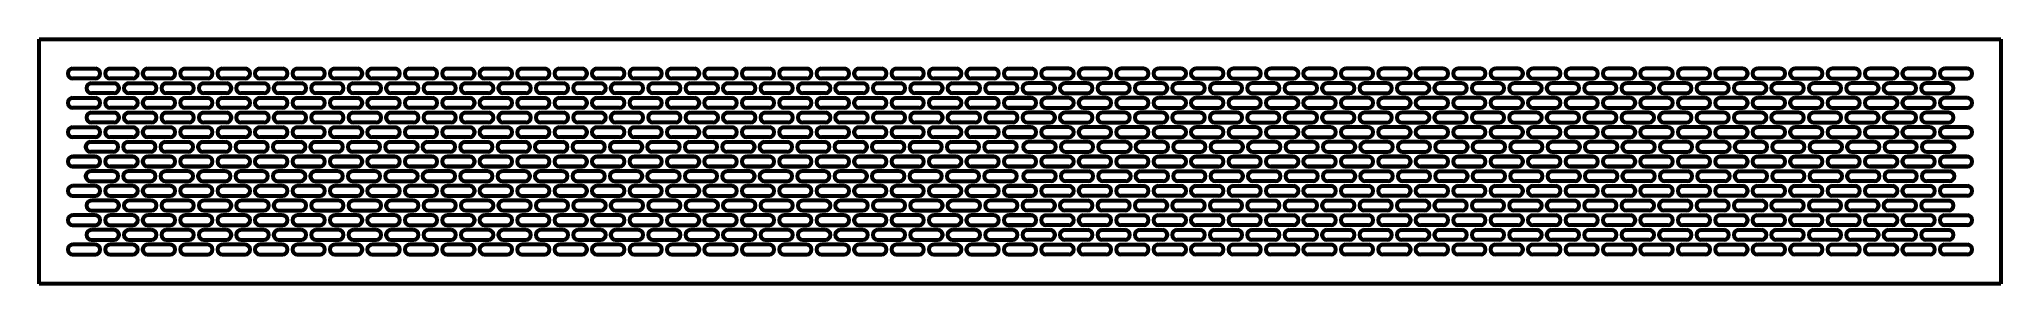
# Model space of a CAD drawing. Header units: millimetres. Extents: x -218 to 987, y 3 to 153.
import ezdxf

# ---------------------------------------------------------------- set-up
doc = ezdxf.new("R2010")
doc.units = ezdxf.units.MM
doc.linetypes.add('K5LT_BASIC', pattern=[0])
doc.layers.add('Системный слой', color=7, linetype='Continuous')

# ---------------------------------------------------------------- blocks, each defined once
blk = doc.blocks.new('U0')
at = {"layer": 'Системный слой', "color": 5, "linetype": 'K5LT_BASIC', "lineweight": 60, "true_color": 0x0000ff}
for p, q in [((-218.1, 152.8), (986.9, 152.8)), ((-218.1, 2.8), (-218.1, 152.8)), ((986.9, 152.8), (986.9, 2.8)), ((986.9, 2.8), (-218.1, 2.8))]:
    blk.add_line(p, q, dxfattribs=at)
blk = doc.blocks.new('U1')
at = {"layer": 'Системный слой', "color": 5, "linetype": 'K5LT_BASIC', "lineweight": 60, "true_color": 0x0000ff}
for p, q in [((377.4, 80.8), (391.4, 80.8)), ((391.4, 74.8), (377.4, 74.8))]:
    blk.add_line(p, q, dxfattribs=at)
for centre, start, end in [((377.4, 77.8), 90, 270), ((391.4, 77.8), 270, 90)]:
    blk.add_arc(centre, 3, start, end, dxfattribs=at)
blk = doc.blocks.new('U2')
at = {"layer": 'Системный слой', "color": 5, "linetype": 'K5LT_BASIC', "lineweight": 60, "true_color": 0x0000ff}
for p, q in [((365.4, 89.8), (379.4, 89.8)), ((379.4, 83.8), (365.4, 83.8))]:
    blk.add_line(p, q, dxfattribs=at)
for centre, start, end in [((365.4, 86.8), 90, 270), ((379.4, 86.8), 270, 90)]:
    blk.add_arc(centre, 3, start, end, dxfattribs=at)
blk = doc.blocks.new('U3')
at = {"layer": 'Системный слой', "color": 5, "linetype": 'K5LT_BASIC', "lineweight": 60, "true_color": 0x0000ff}
for p, q in [((377.4, 98.8), (391.4, 98.8)), ((391.4, 92.8), (377.4, 92.8))]:
    blk.add_line(p, q, dxfattribs=at)
for centre, start, end in [((377.4, 95.8), 90, 270), ((391.4, 95.8), 270, 90)]:
    blk.add_arc(centre, 3, start, end, dxfattribs=at)
blk = doc.blocks.new('U4')
at = {"layer": 'Системный слой', "color": 5, "linetype": 'K5LT_BASIC', "lineweight": 60, "true_color": 0x0000ff}
for p, q in [((365.9, 107.8), (379.9, 107.8)), ((379.9, 101.8), (365.9, 101.8))]:
    blk.add_line(p, q, dxfattribs=at)
for centre, start, end in [((365.9, 104.8), 90, 270), ((379.9, 104.8), 270, 90)]:
    blk.add_arc(centre, 3, start, end, dxfattribs=at)
blk = doc.blocks.new('U5')
at = {"layer": 'Системный слой', "color": 5, "linetype": 'K5LT_BASIC', "lineweight": 60, "true_color": 0x0000ff}
for p, q in [((377.4, 116.8), (391.4, 116.8)), ((391.4, 110.8), (377.4, 110.8))]:
    blk.add_line(p, q, dxfattribs=at)
for centre, start, end in [((377.4, 113.8), 90, 270), ((391.4, 113.8), 270, 90)]:
    blk.add_arc(centre, 3, start, end, dxfattribs=at)
blk = doc.blocks.new('U6')
at = {"layer": 'Системный слой', "color": 5, "linetype": 'K5LT_BASIC', "lineweight": 60, "true_color": 0x0000ff}
for p, q in [((365.9, 125.8), (379.9, 125.8)), ((379.9, 119.8), (365.9, 119.8))]:
    blk.add_line(p, q, dxfattribs=at)
for centre, start, end in [((365.9, 122.8), 90, 270), ((379.9, 122.8), 270, 90)]:
    blk.add_arc(centre, 3, start, end, dxfattribs=at)
blk = doc.blocks.new('U7')
at = {"layer": 'Системный слой', "color": 5, "linetype": 'K5LT_BASIC', "lineweight": 60, "true_color": 0x0000ff}
for p, q in [((377.4, 134.8), (391.4, 134.8)), ((391.4, 128.8), (377.4, 128.8))]:
    blk.add_line(p, q, dxfattribs=at)
for centre, start, end in [((377.4, 131.8), 90, 270), ((391.4, 131.8), 270, 90)]:
    blk.add_arc(centre, 3, start, end, dxfattribs=at)
blk = doc.blocks.new('U8')
at = {"layer": 'Системный слой', "color": 5, "linetype": 'K5LT_BASIC', "lineweight": 60, "true_color": 0x0000ff}
for p, q in [((354.4, 80.8), (368.4, 80.8)), ((368.4, 74.8), (354.4, 74.8))]:
    blk.add_line(p, q, dxfattribs=at)
for centre, start, end in [((354.4, 77.8), 90, 270), ((368.4, 77.8), 270, 90)]:
    blk.add_arc(centre, 3, start, end, dxfattribs=at)
blk = doc.blocks.new('U9')
at = {"layer": 'Системный слой', "color": 5, "linetype": 'K5LT_BASIC', "lineweight": 60, "true_color": 0x0000ff}
for p, q in [((354.4, 98.8), (368.4, 98.8)), ((368.4, 92.8), (354.4, 92.8))]:
    blk.add_line(p, q, dxfattribs=at)
for centre, start, end in [((354.4, 95.8), 90, 270), ((368.4, 95.8), 270, 90)]:
    blk.add_arc(centre, 3, start, end, dxfattribs=at)
blk = doc.blocks.new('U10')
at = {"layer": 'Системный слой', "color": 5, "linetype": 'K5LT_BASIC', "lineweight": 60, "true_color": 0x0000ff}
for p, q in [((354.4, 116.8), (368.4, 116.8)), ((368.4, 110.8), (354.4, 110.8))]:
    blk.add_line(p, q, dxfattribs=at)
for centre, start, end in [((354.4, 113.8), 90, 270), ((368.4, 113.8), 270, 90)]:
    blk.add_arc(centre, 3, start, end, dxfattribs=at)
blk = doc.blocks.new('U11')
at = {"layer": 'Системный слой', "color": 5, "linetype": 'K5LT_BASIC', "lineweight": 60, "true_color": 0x0000ff}
for p, q in [((354.4, 134.8), (368.4, 134.8)), ((368.4, 128.8), (354.4, 128.8))]:
    blk.add_line(p, q, dxfattribs=at)
for centre, start, end in [((354.4, 131.8), 90, 270), ((368.4, 131.8), 270, 90)]:
    blk.add_arc(centre, 3, start, end, dxfattribs=at)
blk = doc.blocks.new('U12')
at = {"layer": 'Системный слой', "color": 5, "linetype": 'K5LT_BASIC', "lineweight": 60, "true_color": 0x0000ff}
for p, q in [((354.4, 134.8), (368.4, 134.8)), ((368.4, 128.8), (354.4, 128.8))]:
    blk.add_line(p, q, dxfattribs=at)
for centre, start, end in [((354.4, 131.8), 90, 270), ((368.4, 131.8), 270, 90)]:
    blk.add_arc(centre, 3, start, end, dxfattribs=at)
blk = doc.blocks.new('U13')
at = {"layer": 'Системный слой', "color": 5, "linetype": 'K5LT_BASIC', "lineweight": 60, "true_color": 0x0000ff}
for p, q in [((331.4, 134.8), (345.4, 134.8)), ((345.4, 128.8), (331.4, 128.8))]:
    blk.add_line(p, q, dxfattribs=at)
for centre, start, end in [((331.4, 131.8), 90, 270), ((345.4, 131.8), 270, 90)]:
    blk.add_arc(centre, 3, start, end, dxfattribs=at)
blk = doc.blocks.new('U14')
at = {"layer": 'Системный слой', "color": 5, "linetype": 'K5LT_BASIC', "lineweight": 60, "true_color": 0x0000ff}
for p, q in [((308.4, 134.8), (322.4, 134.8)), ((322.4, 128.8), (308.4, 128.8))]:
    blk.add_line(p, q, dxfattribs=at)
for centre, start, end in [((308.4, 131.8), 90, 270), ((322.4, 131.8), 270, 90)]:
    blk.add_arc(centre, 3, start, end, dxfattribs=at)
blk = doc.blocks.new('U15')
at = {"layer": 'Системный слой', "color": 5, "linetype": 'K5LT_BASIC', "lineweight": 60, "true_color": 0x0000ff}
for p, q in [((285.4, 134.8), (299.4, 134.8)), ((299.4, 128.8), (285.4, 128.8))]:
    blk.add_line(p, q, dxfattribs=at)
for centre, start, end in [((285.4, 131.8), 90, 270), ((299.4, 131.8), 270, 90)]:
    blk.add_arc(centre, 3, start, end, dxfattribs=at)
blk = doc.blocks.new('U16')
at = {"layer": 'Системный слой', "color": 5, "linetype": 'K5LT_BASIC', "lineweight": 60, "true_color": 0x0000ff}
for p, q in [((262.4, 134.8), (276.4, 134.8)), ((276.4, 128.8), (262.4, 128.8))]:
    blk.add_line(p, q, dxfattribs=at)
for centre, start, end in [((262.4, 131.8), 90, 270), ((276.4, 131.8), 270, 90)]:
    blk.add_arc(centre, 3, start, end, dxfattribs=at)
blk = doc.blocks.new('U17')
at = {"layer": 'Системный слой', "color": 5, "linetype": 'K5LT_BASIC', "lineweight": 60, "true_color": 0x0000ff}
for p, q in [((239.4, 134.8), (253.4, 134.8)), ((253.4, 128.8), (239.4, 128.8))]:
    blk.add_line(p, q, dxfattribs=at)
for centre, start, end in [((239.4, 131.8), 90, 270), ((253.4, 131.8), 270, 90)]:
    blk.add_arc(centre, 3, start, end, dxfattribs=at)
blk = doc.blocks.new('U18')
at = {"layer": 'Системный слой', "color": 5, "linetype": 'K5LT_BASIC', "lineweight": 60, "true_color": 0x0000ff}
for p, q in [((216.4, 134.8), (230.4, 134.8)), ((230.4, 128.8), (216.4, 128.8))]:
    blk.add_line(p, q, dxfattribs=at)
for centre, start, end in [((216.4, 131.8), 90, 270), ((230.4, 131.8), 270, 90)]:
    blk.add_arc(centre, 3, start, end, dxfattribs=at)
blk = doc.blocks.new('U19')
at = {"layer": 'Системный слой', "color": 5, "linetype": 'K5LT_BASIC', "lineweight": 60, "true_color": 0x0000ff}
for p, q in [((193.4, 134.8), (207.4, 134.8)), ((207.4, 128.8), (193.4, 128.8))]:
    blk.add_line(p, q, dxfattribs=at)
for centre, start, end in [((193.4, 131.8), 90, 270), ((207.4, 131.8), 270, 90)]:
    blk.add_arc(centre, 3, start, end, dxfattribs=at)
blk = doc.blocks.new('U20')
at = {"layer": 'Системный слой', "color": 5, "linetype": 'K5LT_BASIC', "lineweight": 60, "true_color": 0x0000ff}
for p, q in [((170.4, 134.8), (184.4, 134.8)), ((184.4, 128.8), (170.4, 128.8))]:
    blk.add_line(p, q, dxfattribs=at)
for centre, start, end in [((170.4, 131.8), 90, 270), ((184.4, 131.8), 270, 90)]:
    blk.add_arc(centre, 3, start, end, dxfattribs=at)
blk = doc.blocks.new('U21')
at = {"layer": 'Системный слой', "color": 5, "linetype": 'K5LT_BASIC', "lineweight": 60, "true_color": 0x0000ff}
for p, q in [((147.4, 134.8), (161.4, 134.8)), ((161.4, 128.8), (147.4, 128.8))]:
    blk.add_line(p, q, dxfattribs=at)
for centre, start, end in [((147.4, 131.8), 90, 270), ((161.4, 131.8), 270, 90)]:
    blk.add_arc(centre, 3, start, end, dxfattribs=at)
blk = doc.blocks.new('U22')
at = {"layer": 'Системный слой', "color": 5, "linetype": 'K5LT_BASIC', "lineweight": 60, "true_color": 0x0000ff}
for p, q in [((124.4, 134.8), (138.4, 134.8)), ((138.4, 128.8), (124.4, 128.8))]:
    blk.add_line(p, q, dxfattribs=at)
for centre, start, end in [((124.4, 131.8), 90, 270), ((138.4, 131.8), 270, 90)]:
    blk.add_arc(centre, 3, start, end, dxfattribs=at)
blk = doc.blocks.new('U23')
at = {"layer": 'Системный слой', "color": 5, "linetype": 'K5LT_BASIC', "lineweight": 60, "true_color": 0x0000ff}
for p, q in [((101.4, 134.8), (115.4, 134.8)), ((115.4, 128.8), (101.4, 128.8))]:
    blk.add_line(p, q, dxfattribs=at)
for centre, start, end in [((101.4, 131.8), 90, 270), ((115.4, 131.8), 270, 90)]:
    blk.add_arc(centre, 3, start, end, dxfattribs=at)
blk = doc.blocks.new('U24')
at = {"layer": 'Системный слой', "color": 5, "linetype": 'K5LT_BASIC', "lineweight": 60, "true_color": 0x0000ff}
for p, q in [((78.4, 134.8), (92.4, 134.8)), ((92.4, 128.8), (78.4, 128.8))]:
    blk.add_line(p, q, dxfattribs=at)
for centre, start, end in [((78.4, 131.8), 90, 270), ((92.4, 131.8), 270, 90)]:
    blk.add_arc(centre, 3, start, end, dxfattribs=at)
blk = doc.blocks.new('U25')
at = {"layer": 'Системный слой', "color": 5, "linetype": 'K5LT_BASIC', "lineweight": 60, "true_color": 0x0000ff}
for p, q in [((55.4, 134.8), (69.4, 134.8)), ((69.4, 128.8), (55.4, 128.8))]:
    blk.add_line(p, q, dxfattribs=at)
for centre, start, end in [((55.4, 131.8), 90, 270), ((69.4, 131.8), 270, 90)]:
    blk.add_arc(centre, 3, start, end, dxfattribs=at)
blk = doc.blocks.new('U26')
at = {"layer": 'Системный слой', "color": 5, "linetype": 'K5LT_BASIC', "lineweight": 60, "true_color": 0x0000ff}
for p, q in [((32.4, 134.8), (46.4, 134.8)), ((46.4, 128.8), (32.4, 128.8))]:
    blk.add_line(p, q, dxfattribs=at)
for centre, start, end in [((32.4, 131.8), 90, 270), ((46.4, 131.8), 270, 90)]:
    blk.add_arc(centre, 3, start, end, dxfattribs=at)
blk = doc.blocks.new('U27')
at = {"layer": 'Системный слой', "color": 5, "linetype": 'K5LT_BASIC', "lineweight": 60, "true_color": 0x0000ff}
for p, q in [((9.4, 134.8), (23.4, 134.8)), ((23.4, 128.8), (9.4, 128.8))]:
    blk.add_line(p, q, dxfattribs=at)
for centre, start, end in [((9.4, 131.8), 90, 270), ((23.4, 131.8), 270, 90)]:
    blk.add_arc(centre, 3, start, end, dxfattribs=at)
blk = doc.blocks.new('U28')
at = {"layer": 'Системный слой', "color": 5, "linetype": 'K5LT_BASIC', "lineweight": 60, "true_color": 0x0000ff}
for p, q in [((-13.6, 134.8), (0.4, 134.8)), ((0.4, 128.8), (-13.6, 128.8))]:
    blk.add_line(p, q, dxfattribs=at)
for centre, start, end in [((-13.6, 131.8), 90, 270), ((0.4, 131.8), 270, 90)]:
    blk.add_arc(centre, 3, start, end, dxfattribs=at)
blk = doc.blocks.new('U29')
at = {"layer": 'Системный слой', "color": 5, "linetype": 'K5LT_BASIC', "lineweight": 60, "true_color": 0x0000ff}
for p, q in [((-36.6, 134.8), (-22.6, 134.8)), ((-22.6, 128.8), (-36.6, 128.8))]:
    blk.add_line(p, q, dxfattribs=at)
for centre, start, end in [((-36.6, 131.8), 90, 270), ((-22.6, 131.8), 270, 90)]:
    blk.add_arc(centre, 3, start, end, dxfattribs=at)
blk = doc.blocks.new('U30')
at = {"layer": 'Системный слой', "color": 5, "linetype": 'K5LT_BASIC', "lineweight": 60, "true_color": 0x0000ff}
for p, q in [((-59.6, 134.8), (-45.6, 134.8)), ((-45.6, 128.8), (-59.6, 128.8))]:
    blk.add_line(p, q, dxfattribs=at)
for centre, start, end in [((-59.6, 131.8), 90, 270), ((-45.6, 131.8), 270, 90)]:
    blk.add_arc(centre, 3, start, end, dxfattribs=at)
blk = doc.blocks.new('U31')
at = {"layer": 'Системный слой', "color": 5, "linetype": 'K5LT_BASIC', "lineweight": 60, "true_color": 0x0000ff}
for p, q in [((-82.6, 134.8), (-68.6, 134.8)), ((-68.6, 128.8), (-82.6, 128.8))]:
    blk.add_line(p, q, dxfattribs=at)
for centre, start, end in [((-82.6, 131.8), 90, 270), ((-68.6, 131.8), 270, 90)]:
    blk.add_arc(centre, 3, start, end, dxfattribs=at)
blk = doc.blocks.new('U32')
at = {"layer": 'Системный слой', "color": 5, "linetype": 'K5LT_BASIC', "lineweight": 60, "true_color": 0x0000ff}
for p, q in [((-105.6, 134.8), (-91.6, 134.8)), ((-91.6, 128.8), (-105.6, 128.8))]:
    blk.add_line(p, q, dxfattribs=at)
for centre, start, end in [((-105.6, 131.8), 90, 270), ((-91.6, 131.8), 270, 90)]:
    blk.add_arc(centre, 3, start, end, dxfattribs=at)
blk = doc.blocks.new('U33')
at = {"layer": 'Системный слой', "color": 5, "linetype": 'K5LT_BASIC', "lineweight": 60, "true_color": 0x0000ff}
for p, q in [((-128.6, 134.8), (-114.6, 134.8)), ((-114.6, 128.8), (-128.6, 128.8))]:
    blk.add_line(p, q, dxfattribs=at)
for centre, start, end in [((-128.6, 131.8), 90, 270), ((-114.6, 131.8), 270, 90)]:
    blk.add_arc(centre, 3, start, end, dxfattribs=at)
blk = doc.blocks.new('U34')
at = {"layer": 'Системный слой', "color": 5, "linetype": 'K5LT_BASIC', "lineweight": 60, "true_color": 0x0000ff}
for p, q in [((-151.6, 134.8), (-137.6, 134.8)), ((-137.6, 128.8), (-151.6, 128.8))]:
    blk.add_line(p, q, dxfattribs=at)
for centre, start, end in [((-151.6, 131.8), 90, 270), ((-137.6, 131.8), 270, 90)]:
    blk.add_arc(centre, 3, start, end, dxfattribs=at)
blk = doc.blocks.new('U35')
at = {"layer": 'Системный слой', "color": 5, "linetype": 'K5LT_BASIC', "lineweight": 60, "true_color": 0x0000ff}
for p, q in [((-174.6, 134.8), (-160.6, 134.8)), ((-160.6, 128.8), (-174.6, 128.8))]:
    blk.add_line(p, q, dxfattribs=at)
for centre, start, end in [((-174.6, 131.8), 90, 270), ((-160.6, 131.8), 270, 90)]:
    blk.add_arc(centre, 3, start, end, dxfattribs=at)
blk = doc.blocks.new('U36')
at = {"layer": 'Системный слой', "color": 5, "linetype": 'K5LT_BASIC', "lineweight": 60, "true_color": 0x0000ff}
for p, q in [((-197.6, 134.8), (-183.6, 134.8)), ((-183.6, 128.8), (-197.6, 128.8))]:
    blk.add_line(p, q, dxfattribs=at)
for centre, start, end in [((-197.6, 131.8), 90, 270), ((-183.6, 131.8), 270, 90)]:
    blk.add_arc(centre, 3, start, end, dxfattribs=at)
blk = doc.blocks.new('U37')
at = {"layer": 'Системный слой', "color": 5, "linetype": 'K5LT_BASIC', "lineweight": 60, "true_color": 0x0000ff}
for p, q in [((377.4, 80.8), (391.4, 80.8)), ((391.4, 74.8), (377.4, 74.8))]:
    blk.add_line(p, q, dxfattribs=at)
for centre, start, end in [((377.4, 77.8), 90, 270), ((391.4, 77.8), 270, 90)]:
    blk.add_arc(centre, 3, start, end, dxfattribs=at)
blk = doc.blocks.new('U38')
at = {"layer": 'Системный слой', "color": 5, "linetype": 'K5LT_BASIC', "lineweight": 60, "true_color": 0x0000ff}
for p, q in [((365.4, 89.8), (379.4, 89.8)), ((379.4, 83.8), (365.4, 83.8))]:
    blk.add_line(p, q, dxfattribs=at)
for centre, start, end in [((365.4, 86.8), 90, 270), ((379.4, 86.8), 270, 90)]:
    blk.add_arc(centre, 3, start, end, dxfattribs=at)
blk = doc.blocks.new('U39')
at = {"layer": 'Системный слой', "color": 5, "linetype": 'K5LT_BASIC', "lineweight": 60, "true_color": 0x0000ff}
for p, q in [((377.4, 98.8), (391.4, 98.8)), ((391.4, 92.8), (377.4, 92.8))]:
    blk.add_line(p, q, dxfattribs=at)
for centre, start, end in [((377.4, 95.8), 90, 270), ((391.4, 95.8), 270, 90)]:
    blk.add_arc(centre, 3, start, end, dxfattribs=at)
blk = doc.blocks.new('U40')
at = {"layer": 'Системный слой', "color": 5, "linetype": 'K5LT_BASIC', "lineweight": 60, "true_color": 0x0000ff}
for p, q in [((365.9, 107.8), (379.9, 107.8)), ((379.9, 101.8), (365.9, 101.8))]:
    blk.add_line(p, q, dxfattribs=at)
for centre, start, end in [((365.9, 104.8), 90, 270), ((379.9, 104.8), 270, 90)]:
    blk.add_arc(centre, 3, start, end, dxfattribs=at)
blk = doc.blocks.new('U41')
at = {"layer": 'Системный слой', "color": 5, "linetype": 'K5LT_BASIC', "lineweight": 60, "true_color": 0x0000ff}
for p, q in [((377.4, 116.8), (391.4, 116.8)), ((391.4, 110.8), (377.4, 110.8))]:
    blk.add_line(p, q, dxfattribs=at)
for centre, start, end in [((377.4, 113.8), 90, 270), ((391.4, 113.8), 270, 90)]:
    blk.add_arc(centre, 3, start, end, dxfattribs=at)
blk = doc.blocks.new('U42')
at = {"layer": 'Системный слой', "color": 5, "linetype": 'K5LT_BASIC', "lineweight": 60, "true_color": 0x0000ff}
for p, q in [((365.9, 125.8), (379.9, 125.8)), ((379.9, 119.8), (365.9, 119.8))]:
    blk.add_line(p, q, dxfattribs=at)
for centre, start, end in [((365.9, 122.8), 90, 270), ((379.9, 122.8), 270, 90)]:
    blk.add_arc(centre, 3, start, end, dxfattribs=at)
blk = doc.blocks.new('U43')
at = {"layer": 'Системный слой', "color": 5, "linetype": 'K5LT_BASIC', "lineweight": 60, "true_color": 0x0000ff}
for p, q in [((354.4, 80.8), (368.4, 80.8)), ((368.4, 74.8), (354.4, 74.8))]:
    blk.add_line(p, q, dxfattribs=at)
for centre, start, end in [((354.4, 77.8), 90, 270), ((368.4, 77.8), 270, 90)]:
    blk.add_arc(centre, 3, start, end, dxfattribs=at)
blk = doc.blocks.new('U44')
at = {"layer": 'Системный слой', "color": 5, "linetype": 'K5LT_BASIC', "lineweight": 60, "true_color": 0x0000ff}
for p, q in [((354.4, 98.8), (368.4, 98.8)), ((368.4, 92.8), (354.4, 92.8))]:
    blk.add_line(p, q, dxfattribs=at)
for centre, start, end in [((354.4, 95.8), 90, 270), ((368.4, 95.8), 270, 90)]:
    blk.add_arc(centre, 3, start, end, dxfattribs=at)
blk = doc.blocks.new('U45')
at = {"layer": 'Системный слой', "color": 5, "linetype": 'K5LT_BASIC', "lineweight": 60, "true_color": 0x0000ff}
for p, q in [((354.4, 116.8), (368.4, 116.8)), ((368.4, 110.8), (354.4, 110.8))]:
    blk.add_line(p, q, dxfattribs=at)
for centre, start, end in [((354.4, 113.8), 90, 270), ((368.4, 113.8), 270, 90)]:
    blk.add_arc(centre, 3, start, end, dxfattribs=at)
blk = doc.blocks.new('U46')
at = {"layer": 'Системный слой', "color": 5, "linetype": 'K5LT_BASIC', "lineweight": 60, "true_color": 0x0000ff}
for p, q in [((354.4, 80.8), (368.4, 80.8)), ((368.4, 74.8), (354.4, 74.8))]:
    blk.add_line(p, q, dxfattribs=at)
for centre, start, end in [((354.4, 77.8), 90, 270), ((368.4, 77.8), 270, 90)]:
    blk.add_arc(centre, 3, start, end, dxfattribs=at)
blk = doc.blocks.new('U47')
at = {"layer": 'Системный слой', "color": 5, "linetype": 'K5LT_BASIC', "lineweight": 60, "true_color": 0x0000ff}
for p, q in [((342.4, 89.8), (356.4, 89.8)), ((356.4, 83.8), (342.4, 83.8))]:
    blk.add_line(p, q, dxfattribs=at)
for centre, start, end in [((342.4, 86.8), 90, 270), ((356.4, 86.8), 270, 90)]:
    blk.add_arc(centre, 3, start, end, dxfattribs=at)
blk = doc.blocks.new('U48')
at = {"layer": 'Системный слой', "color": 5, "linetype": 'K5LT_BASIC', "lineweight": 60, "true_color": 0x0000ff}
for p, q in [((354.4, 98.8), (368.4, 98.8)), ((368.4, 92.8), (354.4, 92.8))]:
    blk.add_line(p, q, dxfattribs=at)
for centre, start, end in [((354.4, 95.8), 90, 270), ((368.4, 95.8), 270, 90)]:
    blk.add_arc(centre, 3, start, end, dxfattribs=at)
blk = doc.blocks.new('U49')
at = {"layer": 'Системный слой', "color": 5, "linetype": 'K5LT_BASIC', "lineweight": 60, "true_color": 0x0000ff}
for p, q in [((342.9, 107.8), (356.9, 107.8)), ((356.9, 101.8), (342.9, 101.8))]:
    blk.add_line(p, q, dxfattribs=at)
for centre, start, end in [((342.9, 104.8), 90, 270), ((356.9, 104.8), 270, 90)]:
    blk.add_arc(centre, 3, start, end, dxfattribs=at)
blk = doc.blocks.new('U50')
at = {"layer": 'Системный слой', "color": 5, "linetype": 'K5LT_BASIC', "lineweight": 60, "true_color": 0x0000ff}
for p, q in [((354.4, 116.8), (368.4, 116.8)), ((368.4, 110.8), (354.4, 110.8))]:
    blk.add_line(p, q, dxfattribs=at)
for centre, start, end in [((354.4, 113.8), 90, 270), ((368.4, 113.8), 270, 90)]:
    blk.add_arc(centre, 3, start, end, dxfattribs=at)
blk = doc.blocks.new('U51')
at = {"layer": 'Системный слой', "color": 5, "linetype": 'K5LT_BASIC', "lineweight": 60, "true_color": 0x0000ff}
for p, q in [((342.9, 125.8), (356.9, 125.8)), ((356.9, 119.8), (342.9, 119.8))]:
    blk.add_line(p, q, dxfattribs=at)
for centre, start, end in [((342.9, 122.8), 90, 270), ((356.9, 122.8), 270, 90)]:
    blk.add_arc(centre, 3, start, end, dxfattribs=at)
blk = doc.blocks.new('U52')
at = {"layer": 'Системный слой', "color": 5, "linetype": 'K5LT_BASIC', "lineweight": 60, "true_color": 0x0000ff}
for p, q in [((331.4, 80.8), (345.4, 80.8)), ((345.4, 74.8), (331.4, 74.8))]:
    blk.add_line(p, q, dxfattribs=at)
for centre, start, end in [((331.4, 77.8), 90, 270), ((345.4, 77.8), 270, 90)]:
    blk.add_arc(centre, 3, start, end, dxfattribs=at)
blk = doc.blocks.new('U53')
at = {"layer": 'Системный слой', "color": 5, "linetype": 'K5LT_BASIC', "lineweight": 60, "true_color": 0x0000ff}
for p, q in [((331.4, 98.8), (345.4, 98.8)), ((345.4, 92.8), (331.4, 92.8))]:
    blk.add_line(p, q, dxfattribs=at)
for centre, start, end in [((331.4, 95.8), 90, 270), ((345.4, 95.8), 270, 90)]:
    blk.add_arc(centre, 3, start, end, dxfattribs=at)
blk = doc.blocks.new('U54')
at = {"layer": 'Системный слой', "color": 5, "linetype": 'K5LT_BASIC', "lineweight": 60, "true_color": 0x0000ff}
for p, q in [((331.4, 116.8), (345.4, 116.8)), ((345.4, 110.8), (331.4, 110.8))]:
    blk.add_line(p, q, dxfattribs=at)
for centre, start, end in [((331.4, 113.8), 90, 270), ((345.4, 113.8), 270, 90)]:
    blk.add_arc(centre, 3, start, end, dxfattribs=at)
blk = doc.blocks.new('U55')
at = {"layer": 'Системный слой', "color": 5, "linetype": 'K5LT_BASIC', "lineweight": 60, "true_color": 0x0000ff}
for p, q in [((331.4, 80.8), (345.4, 80.8)), ((345.4, 74.8), (331.4, 74.8))]:
    blk.add_line(p, q, dxfattribs=at)
for centre, start, end in [((331.4, 77.8), 90, 270), ((345.4, 77.8), 270, 90)]:
    blk.add_arc(centre, 3, start, end, dxfattribs=at)
blk = doc.blocks.new('U56')
at = {"layer": 'Системный слой', "color": 5, "linetype": 'K5LT_BASIC', "lineweight": 60, "true_color": 0x0000ff}
for p, q in [((319.4, 89.8), (333.4, 89.8)), ((333.4, 83.8), (319.4, 83.8))]:
    blk.add_line(p, q, dxfattribs=at)
for centre, start, end in [((319.4, 86.8), 90, 270), ((333.4, 86.8), 270, 90)]:
    blk.add_arc(centre, 3, start, end, dxfattribs=at)
blk = doc.blocks.new('U57')
at = {"layer": 'Системный слой', "color": 5, "linetype": 'K5LT_BASIC', "lineweight": 60, "true_color": 0x0000ff}
for p, q in [((331.4, 98.8), (345.4, 98.8)), ((345.4, 92.8), (331.4, 92.8))]:
    blk.add_line(p, q, dxfattribs=at)
for centre, start, end in [((331.4, 95.8), 90, 270), ((345.4, 95.8), 270, 90)]:
    blk.add_arc(centre, 3, start, end, dxfattribs=at)
blk = doc.blocks.new('U58')
at = {"layer": 'Системный слой', "color": 5, "linetype": 'K5LT_BASIC', "lineweight": 60, "true_color": 0x0000ff}
for p, q in [((319.9, 107.8), (333.9, 107.8)), ((333.9, 101.8), (319.9, 101.8))]:
    blk.add_line(p, q, dxfattribs=at)
for centre, start, end in [((319.9, 104.8), 90, 270), ((333.9, 104.8), 270, 90)]:
    blk.add_arc(centre, 3, start, end, dxfattribs=at)
blk = doc.blocks.new('U59')
at = {"layer": 'Системный слой', "color": 5, "linetype": 'K5LT_BASIC', "lineweight": 60, "true_color": 0x0000ff}
for p, q in [((331.4, 116.8), (345.4, 116.8)), ((345.4, 110.8), (331.4, 110.8))]:
    blk.add_line(p, q, dxfattribs=at)
for centre, start, end in [((331.4, 113.8), 90, 270), ((345.4, 113.8), 270, 90)]:
    blk.add_arc(centre, 3, start, end, dxfattribs=at)
blk = doc.blocks.new('U60')
at = {"layer": 'Системный слой', "color": 5, "linetype": 'K5LT_BASIC', "lineweight": 60, "true_color": 0x0000ff}
for p, q in [((319.9, 125.8), (333.9, 125.8)), ((333.9, 119.8), (319.9, 119.8))]:
    blk.add_line(p, q, dxfattribs=at)
for centre, start, end in [((319.9, 122.8), 90, 270), ((333.9, 122.8), 270, 90)]:
    blk.add_arc(centre, 3, start, end, dxfattribs=at)
blk = doc.blocks.new('U61')
at = {"layer": 'Системный слой', "color": 5, "linetype": 'K5LT_BASIC', "lineweight": 60, "true_color": 0x0000ff}
for p, q in [((308.4, 80.8), (322.4, 80.8)), ((322.4, 74.8), (308.4, 74.8))]:
    blk.add_line(p, q, dxfattribs=at)
for centre, start, end in [((308.4, 77.8), 90, 270), ((322.4, 77.8), 270, 90)]:
    blk.add_arc(centre, 3, start, end, dxfattribs=at)
blk = doc.blocks.new('U62')
at = {"layer": 'Системный слой', "color": 5, "linetype": 'K5LT_BASIC', "lineweight": 60, "true_color": 0x0000ff}
for p, q in [((308.4, 98.8), (322.4, 98.8)), ((322.4, 92.8), (308.4, 92.8))]:
    blk.add_line(p, q, dxfattribs=at)
for centre, start, end in [((308.4, 95.8), 90, 270), ((322.4, 95.8), 270, 90)]:
    blk.add_arc(centre, 3, start, end, dxfattribs=at)
blk = doc.blocks.new('U63')
at = {"layer": 'Системный слой', "color": 5, "linetype": 'K5LT_BASIC', "lineweight": 60, "true_color": 0x0000ff}
for p, q in [((308.4, 116.8), (322.4, 116.8)), ((322.4, 110.8), (308.4, 110.8))]:
    blk.add_line(p, q, dxfattribs=at)
for centre, start, end in [((308.4, 113.8), 90, 270), ((322.4, 113.8), 270, 90)]:
    blk.add_arc(centre, 3, start, end, dxfattribs=at)
blk = doc.blocks.new('U64')
at = {"layer": 'Системный слой', "color": 5, "linetype": 'K5LT_BASIC', "lineweight": 60, "true_color": 0x0000ff}
for p, q in [((308.4, 80.8), (322.4, 80.8)), ((322.4, 74.8), (308.4, 74.8))]:
    blk.add_line(p, q, dxfattribs=at)
for centre, start, end in [((308.4, 77.8), 90, 270), ((322.4, 77.8), 270, 90)]:
    blk.add_arc(centre, 3, start, end, dxfattribs=at)
blk = doc.blocks.new('U65')
at = {"layer": 'Системный слой', "color": 5, "linetype": 'K5LT_BASIC', "lineweight": 60, "true_color": 0x0000ff}
for p, q in [((296.4, 89.8), (310.4, 89.8)), ((310.4, 83.8), (296.4, 83.8))]:
    blk.add_line(p, q, dxfattribs=at)
for centre, start, end in [((296.4, 86.8), 90, 270), ((310.4, 86.8), 270, 90)]:
    blk.add_arc(centre, 3, start, end, dxfattribs=at)
blk = doc.blocks.new('U66')
at = {"layer": 'Системный слой', "color": 5, "linetype": 'K5LT_BASIC', "lineweight": 60, "true_color": 0x0000ff}
for p, q in [((308.4, 98.8), (322.4, 98.8)), ((322.4, 92.8), (308.4, 92.8))]:
    blk.add_line(p, q, dxfattribs=at)
for centre, start, end in [((308.4, 95.8), 90, 270), ((322.4, 95.8), 270, 90)]:
    blk.add_arc(centre, 3, start, end, dxfattribs=at)
blk = doc.blocks.new('U67')
at = {"layer": 'Системный слой', "color": 5, "linetype": 'K5LT_BASIC', "lineweight": 60, "true_color": 0x0000ff}
for p, q in [((296.9, 107.8), (310.9, 107.8)), ((310.9, 101.8), (296.9, 101.8))]:
    blk.add_line(p, q, dxfattribs=at)
for centre, start, end in [((296.9, 104.8), 90, 270), ((310.9, 104.8), 270, 90)]:
    blk.add_arc(centre, 3, start, end, dxfattribs=at)
blk = doc.blocks.new('U68')
at = {"layer": 'Системный слой', "color": 5, "linetype": 'K5LT_BASIC', "lineweight": 60, "true_color": 0x0000ff}
for p, q in [((308.4, 116.8), (322.4, 116.8)), ((322.4, 110.8), (308.4, 110.8))]:
    blk.add_line(p, q, dxfattribs=at)
for centre, start, end in [((308.4, 113.8), 90, 270), ((322.4, 113.8), 270, 90)]:
    blk.add_arc(centre, 3, start, end, dxfattribs=at)
blk = doc.blocks.new('U69')
at = {"layer": 'Системный слой', "color": 5, "linetype": 'K5LT_BASIC', "lineweight": 60, "true_color": 0x0000ff}
for p, q in [((296.9, 125.8), (310.9, 125.8)), ((310.9, 119.8), (296.9, 119.8))]:
    blk.add_line(p, q, dxfattribs=at)
for centre, start, end in [((296.9, 122.8), 90, 270), ((310.9, 122.8), 270, 90)]:
    blk.add_arc(centre, 3, start, end, dxfattribs=at)
blk = doc.blocks.new('U70')
at = {"layer": 'Системный слой', "color": 5, "linetype": 'K5LT_BASIC', "lineweight": 60, "true_color": 0x0000ff}
for p, q in [((285.4, 80.8), (299.4, 80.8)), ((299.4, 74.8), (285.4, 74.8))]:
    blk.add_line(p, q, dxfattribs=at)
for centre, start, end in [((285.4, 77.8), 90, 270), ((299.4, 77.8), 270, 90)]:
    blk.add_arc(centre, 3, start, end, dxfattribs=at)
blk = doc.blocks.new('U71')
at = {"layer": 'Системный слой', "color": 5, "linetype": 'K5LT_BASIC', "lineweight": 60, "true_color": 0x0000ff}
for p, q in [((285.4, 98.8), (299.4, 98.8)), ((299.4, 92.8), (285.4, 92.8))]:
    blk.add_line(p, q, dxfattribs=at)
for centre, start, end in [((285.4, 95.8), 90, 270), ((299.4, 95.8), 270, 90)]:
    blk.add_arc(centre, 3, start, end, dxfattribs=at)
blk = doc.blocks.new('U72')
at = {"layer": 'Системный слой', "color": 5, "linetype": 'K5LT_BASIC', "lineweight": 60, "true_color": 0x0000ff}
for p, q in [((285.4, 116.8), (299.4, 116.8)), ((299.4, 110.8), (285.4, 110.8))]:
    blk.add_line(p, q, dxfattribs=at)
for centre, start, end in [((285.4, 113.8), 90, 270), ((299.4, 113.8), 270, 90)]:
    blk.add_arc(centre, 3, start, end, dxfattribs=at)
blk = doc.blocks.new('U73')
at = {"layer": 'Системный слой', "color": 5, "linetype": 'K5LT_BASIC', "lineweight": 60, "true_color": 0x0000ff}
for p, q in [((285.4, 80.8), (299.4, 80.8)), ((299.4, 74.8), (285.4, 74.8))]:
    blk.add_line(p, q, dxfattribs=at)
for centre, start, end in [((285.4, 77.8), 90, 270), ((299.4, 77.8), 270, 90)]:
    blk.add_arc(centre, 3, start, end, dxfattribs=at)
blk = doc.blocks.new('U74')
at = {"layer": 'Системный слой', "color": 5, "linetype": 'K5LT_BASIC', "lineweight": 60, "true_color": 0x0000ff}
for p, q in [((273.4, 89.8), (287.4, 89.8)), ((287.4, 83.8), (273.4, 83.8))]:
    blk.add_line(p, q, dxfattribs=at)
for centre, start, end in [((273.4, 86.8), 90, 270), ((287.4, 86.8), 270, 90)]:
    blk.add_arc(centre, 3, start, end, dxfattribs=at)
blk = doc.blocks.new('U75')
at = {"layer": 'Системный слой', "color": 5, "linetype": 'K5LT_BASIC', "lineweight": 60, "true_color": 0x0000ff}
for p, q in [((285.4, 98.8), (299.4, 98.8)), ((299.4, 92.8), (285.4, 92.8))]:
    blk.add_line(p, q, dxfattribs=at)
for centre, start, end in [((285.4, 95.8), 90, 270), ((299.4, 95.8), 270, 90)]:
    blk.add_arc(centre, 3, start, end, dxfattribs=at)
blk = doc.blocks.new('U76')
at = {"layer": 'Системный слой', "color": 5, "linetype": 'K5LT_BASIC', "lineweight": 60, "true_color": 0x0000ff}
for p, q in [((273.9, 107.8), (287.9, 107.8)), ((287.9, 101.8), (273.9, 101.8))]:
    blk.add_line(p, q, dxfattribs=at)
for centre, start, end in [((273.9, 104.8), 90, 270), ((287.9, 104.8), 270, 90)]:
    blk.add_arc(centre, 3, start, end, dxfattribs=at)
blk = doc.blocks.new('U77')
at = {"layer": 'Системный слой', "color": 5, "linetype": 'K5LT_BASIC', "lineweight": 60, "true_color": 0x0000ff}
for p, q in [((285.4, 116.8), (299.4, 116.8)), ((299.4, 110.8), (285.4, 110.8))]:
    blk.add_line(p, q, dxfattribs=at)
for centre, start, end in [((285.4, 113.8), 90, 270), ((299.4, 113.8), 270, 90)]:
    blk.add_arc(centre, 3, start, end, dxfattribs=at)
blk = doc.blocks.new('U78')
at = {"layer": 'Системный слой', "color": 5, "linetype": 'K5LT_BASIC', "lineweight": 60, "true_color": 0x0000ff}
for p, q in [((273.9, 125.8), (287.9, 125.8)), ((287.9, 119.8), (273.9, 119.8))]:
    blk.add_line(p, q, dxfattribs=at)
for centre, start, end in [((273.9, 122.8), 90, 270), ((287.9, 122.8), 270, 90)]:
    blk.add_arc(centre, 3, start, end, dxfattribs=at)
blk = doc.blocks.new('U79')
at = {"layer": 'Системный слой', "color": 5, "linetype": 'K5LT_BASIC', "lineweight": 60, "true_color": 0x0000ff}
for p, q in [((262.4, 80.8), (276.4, 80.8)), ((276.4, 74.8), (262.4, 74.8))]:
    blk.add_line(p, q, dxfattribs=at)
for centre, start, end in [((262.4, 77.8), 90, 270), ((276.4, 77.8), 270, 90)]:
    blk.add_arc(centre, 3, start, end, dxfattribs=at)
blk = doc.blocks.new('U80')
at = {"layer": 'Системный слой', "color": 5, "linetype": 'K5LT_BASIC', "lineweight": 60, "true_color": 0x0000ff}
for p, q in [((262.4, 98.8), (276.4, 98.8)), ((276.4, 92.8), (262.4, 92.8))]:
    blk.add_line(p, q, dxfattribs=at)
for centre, start, end in [((262.4, 95.8), 90, 270), ((276.4, 95.8), 270, 90)]:
    blk.add_arc(centre, 3, start, end, dxfattribs=at)
blk = doc.blocks.new('U81')
at = {"layer": 'Системный слой', "color": 5, "linetype": 'K5LT_BASIC', "lineweight": 60, "true_color": 0x0000ff}
for p, q in [((262.4, 116.8), (276.4, 116.8)), ((276.4, 110.8), (262.4, 110.8))]:
    blk.add_line(p, q, dxfattribs=at)
for centre, start, end in [((262.4, 113.8), 90, 270), ((276.4, 113.8), 270, 90)]:
    blk.add_arc(centre, 3, start, end, dxfattribs=at)
blk = doc.blocks.new('U82')
at = {"layer": 'Системный слой', "color": 5, "linetype": 'K5LT_BASIC', "lineweight": 60, "true_color": 0x0000ff}
for p, q in [((262.4, 80.8), (276.4, 80.8)), ((276.4, 74.8), (262.4, 74.8))]:
    blk.add_line(p, q, dxfattribs=at)
for centre, start, end in [((262.4, 77.8), 90, 270), ((276.4, 77.8), 270, 90)]:
    blk.add_arc(centre, 3, start, end, dxfattribs=at)
blk = doc.blocks.new('U83')
at = {"layer": 'Системный слой', "color": 5, "linetype": 'K5LT_BASIC', "lineweight": 60, "true_color": 0x0000ff}
for p, q in [((250.4, 89.8), (264.4, 89.8)), ((264.4, 83.8), (250.4, 83.8))]:
    blk.add_line(p, q, dxfattribs=at)
for centre, start, end in [((250.4, 86.8), 90, 270), ((264.4, 86.8), 270, 90)]:
    blk.add_arc(centre, 3, start, end, dxfattribs=at)
blk = doc.blocks.new('U84')
at = {"layer": 'Системный слой', "color": 5, "linetype": 'K5LT_BASIC', "lineweight": 60, "true_color": 0x0000ff}
for p, q in [((262.4, 98.8), (276.4, 98.8)), ((276.4, 92.8), (262.4, 92.8))]:
    blk.add_line(p, q, dxfattribs=at)
for centre, start, end in [((262.4, 95.8), 90, 270), ((276.4, 95.8), 270, 90)]:
    blk.add_arc(centre, 3, start, end, dxfattribs=at)
blk = doc.blocks.new('U85')
at = {"layer": 'Системный слой', "color": 5, "linetype": 'K5LT_BASIC', "lineweight": 60, "true_color": 0x0000ff}
for p, q in [((250.9, 107.8), (264.9, 107.8)), ((264.9, 101.8), (250.9, 101.8))]:
    blk.add_line(p, q, dxfattribs=at)
for centre, start, end in [((250.9, 104.8), 90, 270), ((264.9, 104.8), 270, 90)]:
    blk.add_arc(centre, 3, start, end, dxfattribs=at)
blk = doc.blocks.new('U86')
at = {"layer": 'Системный слой', "color": 5, "linetype": 'K5LT_BASIC', "lineweight": 60, "true_color": 0x0000ff}
for p, q in [((262.4, 116.8), (276.4, 116.8)), ((276.4, 110.8), (262.4, 110.8))]:
    blk.add_line(p, q, dxfattribs=at)
for centre, start, end in [((262.4, 113.8), 90, 270), ((276.4, 113.8), 270, 90)]:
    blk.add_arc(centre, 3, start, end, dxfattribs=at)
blk = doc.blocks.new('U87')
at = {"layer": 'Системный слой', "color": 5, "linetype": 'K5LT_BASIC', "lineweight": 60, "true_color": 0x0000ff}
for p, q in [((250.9, 125.8), (264.9, 125.8)), ((264.9, 119.8), (250.9, 119.8))]:
    blk.add_line(p, q, dxfattribs=at)
for centre, start, end in [((250.9, 122.8), 90, 270), ((264.9, 122.8), 270, 90)]:
    blk.add_arc(centre, 3, start, end, dxfattribs=at)
blk = doc.blocks.new('U88')
at = {"layer": 'Системный слой', "color": 5, "linetype": 'K5LT_BASIC', "lineweight": 60, "true_color": 0x0000ff}
for p, q in [((239.4, 80.8), (253.4, 80.8)), ((253.4, 74.8), (239.4, 74.8))]:
    blk.add_line(p, q, dxfattribs=at)
for centre, start, end in [((239.4, 77.8), 90, 270), ((253.4, 77.8), 270, 90)]:
    blk.add_arc(centre, 3, start, end, dxfattribs=at)
blk = doc.blocks.new('U89')
at = {"layer": 'Системный слой', "color": 5, "linetype": 'K5LT_BASIC', "lineweight": 60, "true_color": 0x0000ff}
for p, q in [((239.4, 98.8), (253.4, 98.8)), ((253.4, 92.8), (239.4, 92.8))]:
    blk.add_line(p, q, dxfattribs=at)
for centre, start, end in [((239.4, 95.8), 90, 270), ((253.4, 95.8), 270, 90)]:
    blk.add_arc(centre, 3, start, end, dxfattribs=at)
blk = doc.blocks.new('U90')
at = {"layer": 'Системный слой', "color": 5, "linetype": 'K5LT_BASIC', "lineweight": 60, "true_color": 0x0000ff}
for p, q in [((239.4, 116.8), (253.4, 116.8)), ((253.4, 110.8), (239.4, 110.8))]:
    blk.add_line(p, q, dxfattribs=at)
for centre, start, end in [((239.4, 113.8), 90, 270), ((253.4, 113.8), 270, 90)]:
    blk.add_arc(centre, 3, start, end, dxfattribs=at)
blk = doc.blocks.new('U91')
at = {"layer": 'Системный слой', "color": 5, "linetype": 'K5LT_BASIC', "lineweight": 60, "true_color": 0x0000ff}
for p, q in [((239.4, 80.8), (253.4, 80.8)), ((253.4, 74.8), (239.4, 74.8))]:
    blk.add_line(p, q, dxfattribs=at)
for centre, start, end in [((239.4, 77.8), 90, 270), ((253.4, 77.8), 270, 90)]:
    blk.add_arc(centre, 3, start, end, dxfattribs=at)
blk = doc.blocks.new('U92')
at = {"layer": 'Системный слой', "color": 5, "linetype": 'K5LT_BASIC', "lineweight": 60, "true_color": 0x0000ff}
for p, q in [((227.4, 89.8), (241.4, 89.8)), ((241.4, 83.8), (227.4, 83.8))]:
    blk.add_line(p, q, dxfattribs=at)
for centre, start, end in [((227.4, 86.8), 90, 270), ((241.4, 86.8), 270, 90)]:
    blk.add_arc(centre, 3, start, end, dxfattribs=at)
blk = doc.blocks.new('U93')
at = {"layer": 'Системный слой', "color": 5, "linetype": 'K5LT_BASIC', "lineweight": 60, "true_color": 0x0000ff}
for p, q in [((239.4, 98.8), (253.4, 98.8)), ((253.4, 92.8), (239.4, 92.8))]:
    blk.add_line(p, q, dxfattribs=at)
for centre, start, end in [((239.4, 95.8), 90, 270), ((253.4, 95.8), 270, 90)]:
    blk.add_arc(centre, 3, start, end, dxfattribs=at)
blk = doc.blocks.new('U94')
at = {"layer": 'Системный слой', "color": 5, "linetype": 'K5LT_BASIC', "lineweight": 60, "true_color": 0x0000ff}
for p, q in [((227.9, 107.8), (241.9, 107.8)), ((241.9, 101.8), (227.9, 101.8))]:
    blk.add_line(p, q, dxfattribs=at)
for centre, start, end in [((227.9, 104.8), 90, 270), ((241.9, 104.8), 270, 90)]:
    blk.add_arc(centre, 3, start, end, dxfattribs=at)
blk = doc.blocks.new('U95')
at = {"layer": 'Системный слой', "color": 5, "linetype": 'K5LT_BASIC', "lineweight": 60, "true_color": 0x0000ff}
for p, q in [((239.4, 116.8), (253.4, 116.8)), ((253.4, 110.8), (239.4, 110.8))]:
    blk.add_line(p, q, dxfattribs=at)
for centre, start, end in [((239.4, 113.8), 90, 270), ((253.4, 113.8), 270, 90)]:
    blk.add_arc(centre, 3, start, end, dxfattribs=at)
blk = doc.blocks.new('U96')
at = {"layer": 'Системный слой', "color": 5, "linetype": 'K5LT_BASIC', "lineweight": 60, "true_color": 0x0000ff}
for p, q in [((227.9, 125.8), (241.9, 125.8)), ((241.9, 119.8), (227.9, 119.8))]:
    blk.add_line(p, q, dxfattribs=at)
for centre, start, end in [((227.9, 122.8), 90, 270), ((241.9, 122.8), 270, 90)]:
    blk.add_arc(centre, 3, start, end, dxfattribs=at)
blk = doc.blocks.new('U97')
at = {"layer": 'Системный слой', "color": 5, "linetype": 'K5LT_BASIC', "lineweight": 60, "true_color": 0x0000ff}
for p, q in [((216.4, 80.8), (230.4, 80.8)), ((230.4, 74.8), (216.4, 74.8))]:
    blk.add_line(p, q, dxfattribs=at)
for centre, start, end in [((216.4, 77.8), 90, 270), ((230.4, 77.8), 270, 90)]:
    blk.add_arc(centre, 3, start, end, dxfattribs=at)
blk = doc.blocks.new('U98')
at = {"layer": 'Системный слой', "color": 5, "linetype": 'K5LT_BASIC', "lineweight": 60, "true_color": 0x0000ff}
for p, q in [((216.4, 98.8), (230.4, 98.8)), ((230.4, 92.8), (216.4, 92.8))]:
    blk.add_line(p, q, dxfattribs=at)
for centre, start, end in [((216.4, 95.8), 90, 270), ((230.4, 95.8), 270, 90)]:
    blk.add_arc(centre, 3, start, end, dxfattribs=at)
blk = doc.blocks.new('U99')
at = {"layer": 'Системный слой', "color": 5, "linetype": 'K5LT_BASIC', "lineweight": 60, "true_color": 0x0000ff}
for p, q in [((216.4, 116.8), (230.4, 116.8)), ((230.4, 110.8), (216.4, 110.8))]:
    blk.add_line(p, q, dxfattribs=at)
for centre, start, end in [((216.4, 113.8), 90, 270), ((230.4, 113.8), 270, 90)]:
    blk.add_arc(centre, 3, start, end, dxfattribs=at)
blk = doc.blocks.new('U100')
at = {"layer": 'Системный слой', "color": 5, "linetype": 'K5LT_BASIC', "lineweight": 60, "true_color": 0x0000ff}
for p, q in [((216.4, 80.8), (230.4, 80.8)), ((230.4, 74.8), (216.4, 74.8))]:
    blk.add_line(p, q, dxfattribs=at)
for centre, start, end in [((216.4, 77.8), 90, 270), ((230.4, 77.8), 270, 90)]:
    blk.add_arc(centre, 3, start, end, dxfattribs=at)
blk = doc.blocks.new('U101')
at = {"layer": 'Системный слой', "color": 5, "linetype": 'K5LT_BASIC', "lineweight": 60, "true_color": 0x0000ff}
for p, q in [((204.4, 89.8), (218.4, 89.8)), ((218.4, 83.8), (204.4, 83.8))]:
    blk.add_line(p, q, dxfattribs=at)
for centre, start, end in [((204.4, 86.8), 90, 270), ((218.4, 86.8), 270, 90)]:
    blk.add_arc(centre, 3, start, end, dxfattribs=at)
blk = doc.blocks.new('U102')
at = {"layer": 'Системный слой', "color": 5, "linetype": 'K5LT_BASIC', "lineweight": 60, "true_color": 0x0000ff}
for p, q in [((216.4, 98.8), (230.4, 98.8)), ((230.4, 92.8), (216.4, 92.8))]:
    blk.add_line(p, q, dxfattribs=at)
for centre, start, end in [((216.4, 95.8), 90, 270), ((230.4, 95.8), 270, 90)]:
    blk.add_arc(centre, 3, start, end, dxfattribs=at)
blk = doc.blocks.new('U103')
at = {"layer": 'Системный слой', "color": 5, "linetype": 'K5LT_BASIC', "lineweight": 60, "true_color": 0x0000ff}
for p, q in [((204.9, 107.8), (218.9, 107.8)), ((218.9, 101.8), (204.9, 101.8))]:
    blk.add_line(p, q, dxfattribs=at)
for centre, start, end in [((204.9, 104.8), 90, 270), ((218.9, 104.8), 270, 90)]:
    blk.add_arc(centre, 3, start, end, dxfattribs=at)
blk = doc.blocks.new('U104')
at = {"layer": 'Системный слой', "color": 5, "linetype": 'K5LT_BASIC', "lineweight": 60, "true_color": 0x0000ff}
for p, q in [((216.4, 116.8), (230.4, 116.8)), ((230.4, 110.8), (216.4, 110.8))]:
    blk.add_line(p, q, dxfattribs=at)
for centre, start, end in [((216.4, 113.8), 90, 270), ((230.4, 113.8), 270, 90)]:
    blk.add_arc(centre, 3, start, end, dxfattribs=at)
blk = doc.blocks.new('U105')
at = {"layer": 'Системный слой', "color": 5, "linetype": 'K5LT_BASIC', "lineweight": 60, "true_color": 0x0000ff}
for p, q in [((204.9, 125.8), (218.9, 125.8)), ((218.9, 119.8), (204.9, 119.8))]:
    blk.add_line(p, q, dxfattribs=at)
for centre, start, end in [((204.9, 122.8), 90, 270), ((218.9, 122.8), 270, 90)]:
    blk.add_arc(centre, 3, start, end, dxfattribs=at)
blk = doc.blocks.new('U106')
at = {"layer": 'Системный слой', "color": 5, "linetype": 'K5LT_BASIC', "lineweight": 60, "true_color": 0x0000ff}
for p, q in [((193.4, 80.8), (207.4, 80.8)), ((207.4, 74.8), (193.4, 74.8))]:
    blk.add_line(p, q, dxfattribs=at)
for centre, start, end in [((193.4, 77.8), 90, 270), ((207.4, 77.8), 270, 90)]:
    blk.add_arc(centre, 3, start, end, dxfattribs=at)
blk = doc.blocks.new('U107')
at = {"layer": 'Системный слой', "color": 5, "linetype": 'K5LT_BASIC', "lineweight": 60, "true_color": 0x0000ff}
for p, q in [((193.4, 98.8), (207.4, 98.8)), ((207.4, 92.8), (193.4, 92.8))]:
    blk.add_line(p, q, dxfattribs=at)
for centre, start, end in [((193.4, 95.8), 90, 270), ((207.4, 95.8), 270, 90)]:
    blk.add_arc(centre, 3, start, end, dxfattribs=at)
blk = doc.blocks.new('U108')
at = {"layer": 'Системный слой', "color": 5, "linetype": 'K5LT_BASIC', "lineweight": 60, "true_color": 0x0000ff}
for p, q in [((193.4, 116.8), (207.4, 116.8)), ((207.4, 110.8), (193.4, 110.8))]:
    blk.add_line(p, q, dxfattribs=at)
for centre, start, end in [((193.4, 113.8), 90, 270), ((207.4, 113.8), 270, 90)]:
    blk.add_arc(centre, 3, start, end, dxfattribs=at)
blk = doc.blocks.new('U109')
at = {"layer": 'Системный слой', "color": 5, "linetype": 'K5LT_BASIC', "lineweight": 60, "true_color": 0x0000ff}
for p, q in [((193.4, 80.8), (207.4, 80.8)), ((207.4, 74.8), (193.4, 74.8))]:
    blk.add_line(p, q, dxfattribs=at)
for centre, start, end in [((193.4, 77.8), 90, 270), ((207.4, 77.8), 270, 90)]:
    blk.add_arc(centre, 3, start, end, dxfattribs=at)
blk = doc.blocks.new('U110')
at = {"layer": 'Системный слой', "color": 5, "linetype": 'K5LT_BASIC', "lineweight": 60, "true_color": 0x0000ff}
for p, q in [((181.4, 89.8), (195.4, 89.8)), ((195.4, 83.8), (181.4, 83.8))]:
    blk.add_line(p, q, dxfattribs=at)
for centre, start, end in [((181.4, 86.8), 90, 270), ((195.4, 86.8), 270, 90)]:
    blk.add_arc(centre, 3, start, end, dxfattribs=at)
blk = doc.blocks.new('U111')
at = {"layer": 'Системный слой', "color": 5, "linetype": 'K5LT_BASIC', "lineweight": 60, "true_color": 0x0000ff}
for p, q in [((193.4, 98.8), (207.4, 98.8)), ((207.4, 92.8), (193.4, 92.8))]:
    blk.add_line(p, q, dxfattribs=at)
for centre, start, end in [((193.4, 95.8), 90, 270), ((207.4, 95.8), 270, 90)]:
    blk.add_arc(centre, 3, start, end, dxfattribs=at)
blk = doc.blocks.new('U112')
at = {"layer": 'Системный слой', "color": 5, "linetype": 'K5LT_BASIC', "lineweight": 60, "true_color": 0x0000ff}
for p, q in [((181.9, 107.8), (195.9, 107.8)), ((195.9, 101.8), (181.9, 101.8))]:
    blk.add_line(p, q, dxfattribs=at)
for centre, start, end in [((181.9, 104.8), 90, 270), ((195.9, 104.8), 270, 90)]:
    blk.add_arc(centre, 3, start, end, dxfattribs=at)
blk = doc.blocks.new('U113')
at = {"layer": 'Системный слой', "color": 5, "linetype": 'K5LT_BASIC', "lineweight": 60, "true_color": 0x0000ff}
for p, q in [((193.4, 116.8), (207.4, 116.8)), ((207.4, 110.8), (193.4, 110.8))]:
    blk.add_line(p, q, dxfattribs=at)
for centre, start, end in [((193.4, 113.8), 90, 270), ((207.4, 113.8), 270, 90)]:
    blk.add_arc(centre, 3, start, end, dxfattribs=at)
blk = doc.blocks.new('U114')
at = {"layer": 'Системный слой', "color": 5, "linetype": 'K5LT_BASIC', "lineweight": 60, "true_color": 0x0000ff}
for p, q in [((181.9, 125.8), (195.9, 125.8)), ((195.9, 119.8), (181.9, 119.8))]:
    blk.add_line(p, q, dxfattribs=at)
for centre, start, end in [((181.9, 122.8), 90, 270), ((195.9, 122.8), 270, 90)]:
    blk.add_arc(centre, 3, start, end, dxfattribs=at)
blk = doc.blocks.new('U115')
at = {"layer": 'Системный слой', "color": 5, "linetype": 'K5LT_BASIC', "lineweight": 60, "true_color": 0x0000ff}
for p, q in [((170.4, 80.8), (184.4, 80.8)), ((184.4, 74.8), (170.4, 74.8))]:
    blk.add_line(p, q, dxfattribs=at)
for centre, start, end in [((170.4, 77.8), 90, 270), ((184.4, 77.8), 270, 90)]:
    blk.add_arc(centre, 3, start, end, dxfattribs=at)
blk = doc.blocks.new('U116')
at = {"layer": 'Системный слой', "color": 5, "linetype": 'K5LT_BASIC', "lineweight": 60, "true_color": 0x0000ff}
for p, q in [((170.4, 98.8), (184.4, 98.8)), ((184.4, 92.8), (170.4, 92.8))]:
    blk.add_line(p, q, dxfattribs=at)
for centre, start, end in [((170.4, 95.8), 90, 270), ((184.4, 95.8), 270, 90)]:
    blk.add_arc(centre, 3, start, end, dxfattribs=at)
blk = doc.blocks.new('U117')
at = {"layer": 'Системный слой', "color": 5, "linetype": 'K5LT_BASIC', "lineweight": 60, "true_color": 0x0000ff}
for p, q in [((170.4, 116.8), (184.4, 116.8)), ((184.4, 110.8), (170.4, 110.8))]:
    blk.add_line(p, q, dxfattribs=at)
for centre, start, end in [((170.4, 113.8), 90, 270), ((184.4, 113.8), 270, 90)]:
    blk.add_arc(centre, 3, start, end, dxfattribs=at)
blk = doc.blocks.new('U118')
at = {"layer": 'Системный слой', "color": 5, "linetype": 'K5LT_BASIC', "lineweight": 60, "true_color": 0x0000ff}
for p, q in [((170.4, 80.8), (184.4, 80.8)), ((184.4, 74.8), (170.4, 74.8))]:
    blk.add_line(p, q, dxfattribs=at)
for centre, start, end in [((170.4, 77.8), 90, 270), ((184.4, 77.8), 270, 90)]:
    blk.add_arc(centre, 3, start, end, dxfattribs=at)
blk = doc.blocks.new('U119')
at = {"layer": 'Системный слой', "color": 5, "linetype": 'K5LT_BASIC', "lineweight": 60, "true_color": 0x0000ff}
for p, q in [((158.4, 89.8), (172.4, 89.8)), ((172.4, 83.8), (158.4, 83.8))]:
    blk.add_line(p, q, dxfattribs=at)
for centre, start, end in [((158.4, 86.8), 90, 270), ((172.4, 86.8), 270, 90)]:
    blk.add_arc(centre, 3, start, end, dxfattribs=at)
blk = doc.blocks.new('U120')
at = {"layer": 'Системный слой', "color": 5, "linetype": 'K5LT_BASIC', "lineweight": 60, "true_color": 0x0000ff}
for p, q in [((170.4, 98.8), (184.4, 98.8)), ((184.4, 92.8), (170.4, 92.8))]:
    blk.add_line(p, q, dxfattribs=at)
for centre, start, end in [((170.4, 95.8), 90, 270), ((184.4, 95.8), 270, 90)]:
    blk.add_arc(centre, 3, start, end, dxfattribs=at)
blk = doc.blocks.new('U121')
at = {"layer": 'Системный слой', "color": 5, "linetype": 'K5LT_BASIC', "lineweight": 60, "true_color": 0x0000ff}
for p, q in [((158.9, 107.8), (172.9, 107.8)), ((172.9, 101.8), (158.9, 101.8))]:
    blk.add_line(p, q, dxfattribs=at)
for centre, start, end in [((158.9, 104.8), 90, 270), ((172.9, 104.8), 270, 90)]:
    blk.add_arc(centre, 3, start, end, dxfattribs=at)
blk = doc.blocks.new('U122')
at = {"layer": 'Системный слой', "color": 5, "linetype": 'K5LT_BASIC', "lineweight": 60, "true_color": 0x0000ff}
for p, q in [((170.4, 116.8), (184.4, 116.8)), ((184.4, 110.8), (170.4, 110.8))]:
    blk.add_line(p, q, dxfattribs=at)
for centre, start, end in [((170.4, 113.8), 90, 270), ((184.4, 113.8), 270, 90)]:
    blk.add_arc(centre, 3, start, end, dxfattribs=at)
blk = doc.blocks.new('U123')
at = {"layer": 'Системный слой', "color": 5, "linetype": 'K5LT_BASIC', "lineweight": 60, "true_color": 0x0000ff}
for p, q in [((158.9, 125.8), (172.9, 125.8)), ((172.9, 119.8), (158.9, 119.8))]:
    blk.add_line(p, q, dxfattribs=at)
for centre, start, end in [((158.9, 122.8), 90, 270), ((172.9, 122.8), 270, 90)]:
    blk.add_arc(centre, 3, start, end, dxfattribs=at)
blk = doc.blocks.new('U124')
at = {"layer": 'Системный слой', "color": 5, "linetype": 'K5LT_BASIC', "lineweight": 60, "true_color": 0x0000ff}
for p, q in [((147.4, 80.8), (161.4, 80.8)), ((161.4, 74.8), (147.4, 74.8))]:
    blk.add_line(p, q, dxfattribs=at)
for centre, start, end in [((147.4, 77.8), 90, 270), ((161.4, 77.8), 270, 90)]:
    blk.add_arc(centre, 3, start, end, dxfattribs=at)
blk = doc.blocks.new('U125')
at = {"layer": 'Системный слой', "color": 5, "linetype": 'K5LT_BASIC', "lineweight": 60, "true_color": 0x0000ff}
for p, q in [((147.4, 98.8), (161.4, 98.8)), ((161.4, 92.8), (147.4, 92.8))]:
    blk.add_line(p, q, dxfattribs=at)
for centre, start, end in [((147.4, 95.8), 90, 270), ((161.4, 95.8), 270, 90)]:
    blk.add_arc(centre, 3, start, end, dxfattribs=at)
blk = doc.blocks.new('U126')
at = {"layer": 'Системный слой', "color": 5, "linetype": 'K5LT_BASIC', "lineweight": 60, "true_color": 0x0000ff}
for p, q in [((147.4, 116.8), (161.4, 116.8)), ((161.4, 110.8), (147.4, 110.8))]:
    blk.add_line(p, q, dxfattribs=at)
for centre, start, end in [((147.4, 113.8), 90, 270), ((161.4, 113.8), 270, 90)]:
    blk.add_arc(centre, 3, start, end, dxfattribs=at)
blk = doc.blocks.new('U127')
at = {"layer": 'Системный слой', "color": 5, "linetype": 'K5LT_BASIC', "lineweight": 60, "true_color": 0x0000ff}
for p, q in [((147.4, 80.8), (161.4, 80.8)), ((161.4, 74.8), (147.4, 74.8))]:
    blk.add_line(p, q, dxfattribs=at)
for centre, start, end in [((147.4, 77.8), 90, 270), ((161.4, 77.8), 270, 90)]:
    blk.add_arc(centre, 3, start, end, dxfattribs=at)
blk = doc.blocks.new('U128')
at = {"layer": 'Системный слой', "color": 5, "linetype": 'K5LT_BASIC', "lineweight": 60, "true_color": 0x0000ff}
for p, q in [((135.4, 89.8), (149.4, 89.8)), ((149.4, 83.8), (135.4, 83.8))]:
    blk.add_line(p, q, dxfattribs=at)
for centre, start, end in [((135.4, 86.8), 90, 270), ((149.4, 86.8), 270, 90)]:
    blk.add_arc(centre, 3, start, end, dxfattribs=at)
blk = doc.blocks.new('U129')
at = {"layer": 'Системный слой', "color": 5, "linetype": 'K5LT_BASIC', "lineweight": 60, "true_color": 0x0000ff}
for p, q in [((147.4, 98.8), (161.4, 98.8)), ((161.4, 92.8), (147.4, 92.8))]:
    blk.add_line(p, q, dxfattribs=at)
for centre, start, end in [((147.4, 95.8), 90, 270), ((161.4, 95.8), 270, 90)]:
    blk.add_arc(centre, 3, start, end, dxfattribs=at)
blk = doc.blocks.new('U130')
at = {"layer": 'Системный слой', "color": 5, "linetype": 'K5LT_BASIC', "lineweight": 60, "true_color": 0x0000ff}
for p, q in [((135.9, 107.8), (149.9, 107.8)), ((149.9, 101.8), (135.9, 101.8))]:
    blk.add_line(p, q, dxfattribs=at)
for centre, start, end in [((135.9, 104.8), 90, 270), ((149.9, 104.8), 270, 90)]:
    blk.add_arc(centre, 3, start, end, dxfattribs=at)
blk = doc.blocks.new('U131')
at = {"layer": 'Системный слой', "color": 5, "linetype": 'K5LT_BASIC', "lineweight": 60, "true_color": 0x0000ff}
for p, q in [((147.4, 116.8), (161.4, 116.8)), ((161.4, 110.8), (147.4, 110.8))]:
    blk.add_line(p, q, dxfattribs=at)
for centre, start, end in [((147.4, 113.8), 90, 270), ((161.4, 113.8), 270, 90)]:
    blk.add_arc(centre, 3, start, end, dxfattribs=at)
blk = doc.blocks.new('U132')
at = {"layer": 'Системный слой', "color": 5, "linetype": 'K5LT_BASIC', "lineweight": 60, "true_color": 0x0000ff}
for p, q in [((135.9, 125.8), (149.9, 125.8)), ((149.9, 119.8), (135.9, 119.8))]:
    blk.add_line(p, q, dxfattribs=at)
for centre, start, end in [((135.9, 122.8), 90, 270), ((149.9, 122.8), 270, 90)]:
    blk.add_arc(centre, 3, start, end, dxfattribs=at)
blk = doc.blocks.new('U133')
at = {"layer": 'Системный слой', "color": 5, "linetype": 'K5LT_BASIC', "lineweight": 60, "true_color": 0x0000ff}
for p, q in [((124.4, 80.8), (138.4, 80.8)), ((138.4, 74.8), (124.4, 74.8))]:
    blk.add_line(p, q, dxfattribs=at)
for centre, start, end in [((124.4, 77.8), 90, 270), ((138.4, 77.8), 270, 90)]:
    blk.add_arc(centre, 3, start, end, dxfattribs=at)
blk = doc.blocks.new('U134')
at = {"layer": 'Системный слой', "color": 5, "linetype": 'K5LT_BASIC', "lineweight": 60, "true_color": 0x0000ff}
for p, q in [((124.4, 98.8), (138.4, 98.8)), ((138.4, 92.8), (124.4, 92.8))]:
    blk.add_line(p, q, dxfattribs=at)
for centre, start, end in [((124.4, 95.8), 90, 270), ((138.4, 95.8), 270, 90)]:
    blk.add_arc(centre, 3, start, end, dxfattribs=at)
blk = doc.blocks.new('U135')
at = {"layer": 'Системный слой', "color": 5, "linetype": 'K5LT_BASIC', "lineweight": 60, "true_color": 0x0000ff}
for p, q in [((124.4, 116.8), (138.4, 116.8)), ((138.4, 110.8), (124.4, 110.8))]:
    blk.add_line(p, q, dxfattribs=at)
for centre, start, end in [((124.4, 113.8), 90, 270), ((138.4, 113.8), 270, 90)]:
    blk.add_arc(centre, 3, start, end, dxfattribs=at)
blk = doc.blocks.new('U136')
at = {"layer": 'Системный слой', "color": 5, "linetype": 'K5LT_BASIC', "lineweight": 60, "true_color": 0x0000ff}
for p, q in [((124.4, 80.8), (138.4, 80.8)), ((138.4, 74.8), (124.4, 74.8))]:
    blk.add_line(p, q, dxfattribs=at)
for centre, start, end in [((124.4, 77.8), 90, 270), ((138.4, 77.8), 270, 90)]:
    blk.add_arc(centre, 3, start, end, dxfattribs=at)
blk = doc.blocks.new('U137')
at = {"layer": 'Системный слой', "color": 5, "linetype": 'K5LT_BASIC', "lineweight": 60, "true_color": 0x0000ff}
for p, q in [((112.4, 89.8), (126.4, 89.8)), ((126.4, 83.8), (112.4, 83.8))]:
    blk.add_line(p, q, dxfattribs=at)
for centre, start, end in [((112.4, 86.8), 90, 270), ((126.4, 86.8), 270, 90)]:
    blk.add_arc(centre, 3, start, end, dxfattribs=at)
blk = doc.blocks.new('U138')
at = {"layer": 'Системный слой', "color": 5, "linetype": 'K5LT_BASIC', "lineweight": 60, "true_color": 0x0000ff}
for p, q in [((124.4, 98.8), (138.4, 98.8)), ((138.4, 92.8), (124.4, 92.8))]:
    blk.add_line(p, q, dxfattribs=at)
for centre, start, end in [((124.4, 95.8), 90, 270), ((138.4, 95.8), 270, 90)]:
    blk.add_arc(centre, 3, start, end, dxfattribs=at)
blk = doc.blocks.new('U139')
at = {"layer": 'Системный слой', "color": 5, "linetype": 'K5LT_BASIC', "lineweight": 60, "true_color": 0x0000ff}
for p, q in [((112.9, 107.8), (126.9, 107.8)), ((126.9, 101.8), (112.9, 101.8))]:
    blk.add_line(p, q, dxfattribs=at)
for centre, start, end in [((112.9, 104.8), 90, 270), ((126.9, 104.8), 270, 90)]:
    blk.add_arc(centre, 3, start, end, dxfattribs=at)
blk = doc.blocks.new('U140')
at = {"layer": 'Системный слой', "color": 5, "linetype": 'K5LT_BASIC', "lineweight": 60, "true_color": 0x0000ff}
for p, q in [((124.4, 116.8), (138.4, 116.8)), ((138.4, 110.8), (124.4, 110.8))]:
    blk.add_line(p, q, dxfattribs=at)
for centre, start, end in [((124.4, 113.8), 90, 270), ((138.4, 113.8), 270, 90)]:
    blk.add_arc(centre, 3, start, end, dxfattribs=at)
blk = doc.blocks.new('U141')
at = {"layer": 'Системный слой', "color": 5, "linetype": 'K5LT_BASIC', "lineweight": 60, "true_color": 0x0000ff}
for p, q in [((112.9, 125.8), (126.9, 125.8)), ((126.9, 119.8), (112.9, 119.8))]:
    blk.add_line(p, q, dxfattribs=at)
for centre, start, end in [((112.9, 122.8), 90, 270), ((126.9, 122.8), 270, 90)]:
    blk.add_arc(centre, 3, start, end, dxfattribs=at)
blk = doc.blocks.new('U142')
at = {"layer": 'Системный слой', "color": 5, "linetype": 'K5LT_BASIC', "lineweight": 60, "true_color": 0x0000ff}
for p, q in [((101.4, 80.8), (115.4, 80.8)), ((115.4, 74.8), (101.4, 74.8))]:
    blk.add_line(p, q, dxfattribs=at)
for centre, start, end in [((101.4, 77.8), 90, 270), ((115.4, 77.8), 270, 90)]:
    blk.add_arc(centre, 3, start, end, dxfattribs=at)
blk = doc.blocks.new('U143')
at = {"layer": 'Системный слой', "color": 5, "linetype": 'K5LT_BASIC', "lineweight": 60, "true_color": 0x0000ff}
for p, q in [((101.4, 98.8), (115.4, 98.8)), ((115.4, 92.8), (101.4, 92.8))]:
    blk.add_line(p, q, dxfattribs=at)
for centre, start, end in [((101.4, 95.8), 90, 270), ((115.4, 95.8), 270, 90)]:
    blk.add_arc(centre, 3, start, end, dxfattribs=at)
blk = doc.blocks.new('U144')
at = {"layer": 'Системный слой', "color": 5, "linetype": 'K5LT_BASIC', "lineweight": 60, "true_color": 0x0000ff}
for p, q in [((101.4, 116.8), (115.4, 116.8)), ((115.4, 110.8), (101.4, 110.8))]:
    blk.add_line(p, q, dxfattribs=at)
for centre, start, end in [((101.4, 113.8), 90, 270), ((115.4, 113.8), 270, 90)]:
    blk.add_arc(centre, 3, start, end, dxfattribs=at)
blk = doc.blocks.new('U145')
at = {"layer": 'Системный слой', "color": 5, "linetype": 'K5LT_BASIC', "lineweight": 60, "true_color": 0x0000ff}
for p, q in [((101.4, 80.8), (115.4, 80.8)), ((115.4, 74.8), (101.4, 74.8))]:
    blk.add_line(p, q, dxfattribs=at)
for centre, start, end in [((101.4, 77.8), 90, 270), ((115.4, 77.8), 270, 90)]:
    blk.add_arc(centre, 3, start, end, dxfattribs=at)
blk = doc.blocks.new('U146')
at = {"layer": 'Системный слой', "color": 5, "linetype": 'K5LT_BASIC', "lineweight": 60, "true_color": 0x0000ff}
for p, q in [((89.4, 89.8), (103.4, 89.8)), ((103.4, 83.8), (89.4, 83.8))]:
    blk.add_line(p, q, dxfattribs=at)
for centre, start, end in [((89.4, 86.8), 90, 270), ((103.4, 86.8), 270, 90)]:
    blk.add_arc(centre, 3, start, end, dxfattribs=at)
blk = doc.blocks.new('U147')
at = {"layer": 'Системный слой', "color": 5, "linetype": 'K5LT_BASIC', "lineweight": 60, "true_color": 0x0000ff}
for p, q in [((101.4, 98.8), (115.4, 98.8)), ((115.4, 92.8), (101.4, 92.8))]:
    blk.add_line(p, q, dxfattribs=at)
for centre, start, end in [((101.4, 95.8), 90, 270), ((115.4, 95.8), 270, 90)]:
    blk.add_arc(centre, 3, start, end, dxfattribs=at)
blk = doc.blocks.new('U148')
at = {"layer": 'Системный слой', "color": 5, "linetype": 'K5LT_BASIC', "lineweight": 60, "true_color": 0x0000ff}
for p, q in [((89.9, 107.8), (103.9, 107.8)), ((103.9, 101.8), (89.9, 101.8))]:
    blk.add_line(p, q, dxfattribs=at)
for centre, start, end in [((89.9, 104.8), 90, 270), ((103.9, 104.8), 270, 90)]:
    blk.add_arc(centre, 3, start, end, dxfattribs=at)
blk = doc.blocks.new('U149')
at = {"layer": 'Системный слой', "color": 5, "linetype": 'K5LT_BASIC', "lineweight": 60, "true_color": 0x0000ff}
for p, q in [((101.4, 116.8), (115.4, 116.8)), ((115.4, 110.8), (101.4, 110.8))]:
    blk.add_line(p, q, dxfattribs=at)
for centre, start, end in [((101.4, 113.8), 90, 270), ((115.4, 113.8), 270, 90)]:
    blk.add_arc(centre, 3, start, end, dxfattribs=at)
blk = doc.blocks.new('U150')
at = {"layer": 'Системный слой', "color": 5, "linetype": 'K5LT_BASIC', "lineweight": 60, "true_color": 0x0000ff}
for p, q in [((89.9, 125.8), (103.9, 125.8)), ((103.9, 119.8), (89.9, 119.8))]:
    blk.add_line(p, q, dxfattribs=at)
for centre, start, end in [((89.9, 122.8), 90, 270), ((103.9, 122.8), 270, 90)]:
    blk.add_arc(centre, 3, start, end, dxfattribs=at)
blk = doc.blocks.new('U151')
at = {"layer": 'Системный слой', "color": 5, "linetype": 'K5LT_BASIC', "lineweight": 60, "true_color": 0x0000ff}
for p, q in [((78.4, 80.8), (92.4, 80.8)), ((92.4, 74.8), (78.4, 74.8))]:
    blk.add_line(p, q, dxfattribs=at)
for centre, start, end in [((78.4, 77.8), 90, 270), ((92.4, 77.8), 270, 90)]:
    blk.add_arc(centre, 3, start, end, dxfattribs=at)
blk = doc.blocks.new('U152')
at = {"layer": 'Системный слой', "color": 5, "linetype": 'K5LT_BASIC', "lineweight": 60, "true_color": 0x0000ff}
for p, q in [((78.4, 98.8), (92.4, 98.8)), ((92.4, 92.8), (78.4, 92.8))]:
    blk.add_line(p, q, dxfattribs=at)
for centre, start, end in [((78.4, 95.8), 90, 270), ((92.4, 95.8), 270, 90)]:
    blk.add_arc(centre, 3, start, end, dxfattribs=at)
blk = doc.blocks.new('U153')
at = {"layer": 'Системный слой', "color": 5, "linetype": 'K5LT_BASIC', "lineweight": 60, "true_color": 0x0000ff}
for p, q in [((78.4, 116.8), (92.4, 116.8)), ((92.4, 110.8), (78.4, 110.8))]:
    blk.add_line(p, q, dxfattribs=at)
for centre, start, end in [((78.4, 113.8), 90, 270), ((92.4, 113.8), 270, 90)]:
    blk.add_arc(centre, 3, start, end, dxfattribs=at)
blk = doc.blocks.new('U154')
at = {"layer": 'Системный слой', "color": 5, "linetype": 'K5LT_BASIC', "lineweight": 60, "true_color": 0x0000ff}
for p, q in [((78.4, 80.8), (92.4, 80.8)), ((92.4, 74.8), (78.4, 74.8))]:
    blk.add_line(p, q, dxfattribs=at)
for centre, start, end in [((78.4, 77.8), 90, 270), ((92.4, 77.8), 270, 90)]:
    blk.add_arc(centre, 3, start, end, dxfattribs=at)
blk = doc.blocks.new('U155')
at = {"layer": 'Системный слой', "color": 5, "linetype": 'K5LT_BASIC', "lineweight": 60, "true_color": 0x0000ff}
for p, q in [((66.4, 89.8), (80.4, 89.8)), ((80.4, 83.8), (66.4, 83.8))]:
    blk.add_line(p, q, dxfattribs=at)
for centre, start, end in [((66.4, 86.8), 90, 270), ((80.4, 86.8), 270, 90)]:
    blk.add_arc(centre, 3, start, end, dxfattribs=at)
blk = doc.blocks.new('U156')
at = {"layer": 'Системный слой', "color": 5, "linetype": 'K5LT_BASIC', "lineweight": 60, "true_color": 0x0000ff}
for p, q in [((78.4, 98.8), (92.4, 98.8)), ((92.4, 92.8), (78.4, 92.8))]:
    blk.add_line(p, q, dxfattribs=at)
for centre, start, end in [((78.4, 95.8), 90, 270), ((92.4, 95.8), 270, 90)]:
    blk.add_arc(centre, 3, start, end, dxfattribs=at)
blk = doc.blocks.new('U157')
at = {"layer": 'Системный слой', "color": 5, "linetype": 'K5LT_BASIC', "lineweight": 60, "true_color": 0x0000ff}
for p, q in [((66.9, 107.8), (80.9, 107.8)), ((80.9, 101.8), (66.9, 101.8))]:
    blk.add_line(p, q, dxfattribs=at)
for centre, start, end in [((66.9, 104.8), 90, 270), ((80.9, 104.8), 270, 90)]:
    blk.add_arc(centre, 3, start, end, dxfattribs=at)
blk = doc.blocks.new('U158')
at = {"layer": 'Системный слой', "color": 5, "linetype": 'K5LT_BASIC', "lineweight": 60, "true_color": 0x0000ff}
for p, q in [((78.4, 116.8), (92.4, 116.8)), ((92.4, 110.8), (78.4, 110.8))]:
    blk.add_line(p, q, dxfattribs=at)
for centre, start, end in [((78.4, 113.8), 90, 270), ((92.4, 113.8), 270, 90)]:
    blk.add_arc(centre, 3, start, end, dxfattribs=at)
blk = doc.blocks.new('U159')
at = {"layer": 'Системный слой', "color": 5, "linetype": 'K5LT_BASIC', "lineweight": 60, "true_color": 0x0000ff}
for p, q in [((66.9, 125.8), (80.9, 125.8)), ((80.9, 119.8), (66.9, 119.8))]:
    blk.add_line(p, q, dxfattribs=at)
for centre, start, end in [((66.9, 122.8), 90, 270), ((80.9, 122.8), 270, 90)]:
    blk.add_arc(centre, 3, start, end, dxfattribs=at)
blk = doc.blocks.new('U160')
at = {"layer": 'Системный слой', "color": 5, "linetype": 'K5LT_BASIC', "lineweight": 60, "true_color": 0x0000ff}
for p, q in [((55.4, 80.8), (69.4, 80.8)), ((69.4, 74.8), (55.4, 74.8))]:
    blk.add_line(p, q, dxfattribs=at)
for centre, start, end in [((55.4, 77.8), 90, 270), ((69.4, 77.8), 270, 90)]:
    blk.add_arc(centre, 3, start, end, dxfattribs=at)
blk = doc.blocks.new('U161')
at = {"layer": 'Системный слой', "color": 5, "linetype": 'K5LT_BASIC', "lineweight": 60, "true_color": 0x0000ff}
for p, q in [((55.4, 98.8), (69.4, 98.8)), ((69.4, 92.8), (55.4, 92.8))]:
    blk.add_line(p, q, dxfattribs=at)
for centre, start, end in [((55.4, 95.8), 90, 270), ((69.4, 95.8), 270, 90)]:
    blk.add_arc(centre, 3, start, end, dxfattribs=at)
blk = doc.blocks.new('U162')
at = {"layer": 'Системный слой', "color": 5, "linetype": 'K5LT_BASIC', "lineweight": 60, "true_color": 0x0000ff}
for p, q in [((55.4, 116.8), (69.4, 116.8)), ((69.4, 110.8), (55.4, 110.8))]:
    blk.add_line(p, q, dxfattribs=at)
for centre, start, end in [((55.4, 113.8), 90, 270), ((69.4, 113.8), 270, 90)]:
    blk.add_arc(centre, 3, start, end, dxfattribs=at)
blk = doc.blocks.new('U163')
at = {"layer": 'Системный слой', "color": 5, "linetype": 'K5LT_BASIC', "lineweight": 60, "true_color": 0x0000ff}
for p, q in [((55.4, 80.8), (69.4, 80.8)), ((69.4, 74.8), (55.4, 74.8))]:
    blk.add_line(p, q, dxfattribs=at)
for centre, start, end in [((55.4, 77.8), 90, 270), ((69.4, 77.8), 270, 90)]:
    blk.add_arc(centre, 3, start, end, dxfattribs=at)
blk = doc.blocks.new('U164')
at = {"layer": 'Системный слой', "color": 5, "linetype": 'K5LT_BASIC', "lineweight": 60, "true_color": 0x0000ff}
for p, q in [((43.4, 89.8), (57.4, 89.8)), ((57.4, 83.8), (43.4, 83.8))]:
    blk.add_line(p, q, dxfattribs=at)
for centre, start, end in [((43.4, 86.8), 90, 270), ((57.4, 86.8), 270, 90)]:
    blk.add_arc(centre, 3, start, end, dxfattribs=at)
blk = doc.blocks.new('U165')
at = {"layer": 'Системный слой', "color": 5, "linetype": 'K5LT_BASIC', "lineweight": 60, "true_color": 0x0000ff}
for p, q in [((55.4, 98.8), (69.4, 98.8)), ((69.4, 92.8), (55.4, 92.8))]:
    blk.add_line(p, q, dxfattribs=at)
for centre, start, end in [((55.4, 95.8), 90, 270), ((69.4, 95.8), 270, 90)]:
    blk.add_arc(centre, 3, start, end, dxfattribs=at)
blk = doc.blocks.new('U166')
at = {"layer": 'Системный слой', "color": 5, "linetype": 'K5LT_BASIC', "lineweight": 60, "true_color": 0x0000ff}
for p, q in [((43.9, 107.8), (57.9, 107.8)), ((57.9, 101.8), (43.9, 101.8))]:
    blk.add_line(p, q, dxfattribs=at)
for centre, start, end in [((43.9, 104.8), 90, 270), ((57.9, 104.8), 270, 90)]:
    blk.add_arc(centre, 3, start, end, dxfattribs=at)
blk = doc.blocks.new('U167')
at = {"layer": 'Системный слой', "color": 5, "linetype": 'K5LT_BASIC', "lineweight": 60, "true_color": 0x0000ff}
for p, q in [((55.4, 116.8), (69.4, 116.8)), ((69.4, 110.8), (55.4, 110.8))]:
    blk.add_line(p, q, dxfattribs=at)
for centre, start, end in [((55.4, 113.8), 90, 270), ((69.4, 113.8), 270, 90)]:
    blk.add_arc(centre, 3, start, end, dxfattribs=at)
blk = doc.blocks.new('U168')
at = {"layer": 'Системный слой', "color": 5, "linetype": 'K5LT_BASIC', "lineweight": 60, "true_color": 0x0000ff}
for p, q in [((43.9, 125.8), (57.9, 125.8)), ((57.9, 119.8), (43.9, 119.8))]:
    blk.add_line(p, q, dxfattribs=at)
for centre, start, end in [((43.9, 122.8), 90, 270), ((57.9, 122.8), 270, 90)]:
    blk.add_arc(centre, 3, start, end, dxfattribs=at)
blk = doc.blocks.new('U169')
at = {"layer": 'Системный слой', "color": 5, "linetype": 'K5LT_BASIC', "lineweight": 60, "true_color": 0x0000ff}
for p, q in [((32.4, 80.8), (46.4, 80.8)), ((46.4, 74.8), (32.4, 74.8))]:
    blk.add_line(p, q, dxfattribs=at)
for centre, start, end in [((32.4, 77.8), 90, 270), ((46.4, 77.8), 270, 90)]:
    blk.add_arc(centre, 3, start, end, dxfattribs=at)
blk = doc.blocks.new('U170')
at = {"layer": 'Системный слой', "color": 5, "linetype": 'K5LT_BASIC', "lineweight": 60, "true_color": 0x0000ff}
for p, q in [((32.4, 98.8), (46.4, 98.8)), ((46.4, 92.8), (32.4, 92.8))]:
    blk.add_line(p, q, dxfattribs=at)
for centre, start, end in [((32.4, 95.8), 90, 270), ((46.4, 95.8), 270, 90)]:
    blk.add_arc(centre, 3, start, end, dxfattribs=at)
blk = doc.blocks.new('U171')
at = {"layer": 'Системный слой', "color": 5, "linetype": 'K5LT_BASIC', "lineweight": 60, "true_color": 0x0000ff}
for p, q in [((32.4, 116.8), (46.4, 116.8)), ((46.4, 110.8), (32.4, 110.8))]:
    blk.add_line(p, q, dxfattribs=at)
for centre, start, end in [((32.4, 113.8), 90, 270), ((46.4, 113.8), 270, 90)]:
    blk.add_arc(centre, 3, start, end, dxfattribs=at)
blk = doc.blocks.new('U172')
at = {"layer": 'Системный слой', "color": 5, "linetype": 'K5LT_BASIC', "lineweight": 60, "true_color": 0x0000ff}
for p, q in [((32.4, 80.8), (46.4, 80.8)), ((46.4, 74.8), (32.4, 74.8))]:
    blk.add_line(p, q, dxfattribs=at)
for centre, start, end in [((32.4, 77.8), 90, 270), ((46.4, 77.8), 270, 90)]:
    blk.add_arc(centre, 3, start, end, dxfattribs=at)
blk = doc.blocks.new('U173')
at = {"layer": 'Системный слой', "color": 5, "linetype": 'K5LT_BASIC', "lineweight": 60, "true_color": 0x0000ff}
for p, q in [((20.4, 89.8), (34.4, 89.8)), ((34.4, 83.8), (20.4, 83.8))]:
    blk.add_line(p, q, dxfattribs=at)
for centre, start, end in [((20.4, 86.8), 90, 270), ((34.4, 86.8), 270, 90)]:
    blk.add_arc(centre, 3, start, end, dxfattribs=at)
blk = doc.blocks.new('U174')
at = {"layer": 'Системный слой', "color": 5, "linetype": 'K5LT_BASIC', "lineweight": 60, "true_color": 0x0000ff}
for p, q in [((32.4, 98.8), (46.4, 98.8)), ((46.4, 92.8), (32.4, 92.8))]:
    blk.add_line(p, q, dxfattribs=at)
for centre, start, end in [((32.4, 95.8), 90, 270), ((46.4, 95.8), 270, 90)]:
    blk.add_arc(centre, 3, start, end, dxfattribs=at)
blk = doc.blocks.new('U175')
at = {"layer": 'Системный слой', "color": 5, "linetype": 'K5LT_BASIC', "lineweight": 60, "true_color": 0x0000ff}
for p, q in [((20.9, 107.8), (34.9, 107.8)), ((34.9, 101.8), (20.9, 101.8))]:
    blk.add_line(p, q, dxfattribs=at)
for centre, start, end in [((20.9, 104.8), 90, 270), ((34.9, 104.8), 270, 90)]:
    blk.add_arc(centre, 3, start, end, dxfattribs=at)
blk = doc.blocks.new('U176')
at = {"layer": 'Системный слой', "color": 5, "linetype": 'K5LT_BASIC', "lineweight": 60, "true_color": 0x0000ff}
for p, q in [((32.4, 116.8), (46.4, 116.8)), ((46.4, 110.8), (32.4, 110.8))]:
    blk.add_line(p, q, dxfattribs=at)
for centre, start, end in [((32.4, 113.8), 90, 270), ((46.4, 113.8), 270, 90)]:
    blk.add_arc(centre, 3, start, end, dxfattribs=at)
blk = doc.blocks.new('U177')
at = {"layer": 'Системный слой', "color": 5, "linetype": 'K5LT_BASIC', "lineweight": 60, "true_color": 0x0000ff}
for p, q in [((20.9, 125.8), (34.9, 125.8)), ((34.9, 119.8), (20.9, 119.8))]:
    blk.add_line(p, q, dxfattribs=at)
for centre, start, end in [((20.9, 122.8), 90, 270), ((34.9, 122.8), 270, 90)]:
    blk.add_arc(centre, 3, start, end, dxfattribs=at)
blk = doc.blocks.new('U178')
at = {"layer": 'Системный слой', "color": 5, "linetype": 'K5LT_BASIC', "lineweight": 60, "true_color": 0x0000ff}
for p, q in [((9.4, 80.8), (23.4, 80.8)), ((23.4, 74.8), (9.4, 74.8))]:
    blk.add_line(p, q, dxfattribs=at)
for centre, start, end in [((9.4, 77.8), 90, 270), ((23.4, 77.8), 270, 90)]:
    blk.add_arc(centre, 3, start, end, dxfattribs=at)
blk = doc.blocks.new('U179')
at = {"layer": 'Системный слой', "color": 5, "linetype": 'K5LT_BASIC', "lineweight": 60, "true_color": 0x0000ff}
for p, q in [((9.4, 98.8), (23.4, 98.8)), ((23.4, 92.8), (9.4, 92.8))]:
    blk.add_line(p, q, dxfattribs=at)
for centre, start, end in [((9.4, 95.8), 90, 270), ((23.4, 95.8), 270, 90)]:
    blk.add_arc(centre, 3, start, end, dxfattribs=at)
blk = doc.blocks.new('U180')
at = {"layer": 'Системный слой', "color": 5, "linetype": 'K5LT_BASIC', "lineweight": 60, "true_color": 0x0000ff}
for p, q in [((9.4, 116.8), (23.4, 116.8)), ((23.4, 110.8), (9.4, 110.8))]:
    blk.add_line(p, q, dxfattribs=at)
for centre, start, end in [((9.4, 113.8), 90, 270), ((23.4, 113.8), 270, 90)]:
    blk.add_arc(centre, 3, start, end, dxfattribs=at)
blk = doc.blocks.new('U181')
at = {"layer": 'Системный слой', "color": 5, "linetype": 'K5LT_BASIC', "lineweight": 60, "true_color": 0x0000ff}
for p, q in [((9.4, 80.8), (23.4, 80.8)), ((23.4, 74.8), (9.4, 74.8))]:
    blk.add_line(p, q, dxfattribs=at)
for centre, start, end in [((9.4, 77.8), 90, 270), ((23.4, 77.8), 270, 90)]:
    blk.add_arc(centre, 3, start, end, dxfattribs=at)
blk = doc.blocks.new('U182')
at = {"layer": 'Системный слой', "color": 5, "linetype": 'K5LT_BASIC', "lineweight": 60, "true_color": 0x0000ff}
for p, q in [((-2.6, 89.8), (11.4, 89.8)), ((11.4, 83.8), (-2.6, 83.8))]:
    blk.add_line(p, q, dxfattribs=at)
for centre, start, end in [((-2.6, 86.8), 90, 270), ((11.4, 86.8), 270, 90)]:
    blk.add_arc(centre, 3, start, end, dxfattribs=at)
blk = doc.blocks.new('U183')
at = {"layer": 'Системный слой', "color": 5, "linetype": 'K5LT_BASIC', "lineweight": 60, "true_color": 0x0000ff}
for p, q in [((9.4, 98.8), (23.4, 98.8)), ((23.4, 92.8), (9.4, 92.8))]:
    blk.add_line(p, q, dxfattribs=at)
for centre, start, end in [((9.4, 95.8), 90, 270), ((23.4, 95.8), 270, 90)]:
    blk.add_arc(centre, 3, start, end, dxfattribs=at)
blk = doc.blocks.new('U184')
at = {"layer": 'Системный слой', "color": 5, "linetype": 'K5LT_BASIC', "lineweight": 60, "true_color": 0x0000ff}
for p, q in [((-2.1, 107.8), (11.9, 107.8)), ((11.9, 101.8), (-2.1, 101.8))]:
    blk.add_line(p, q, dxfattribs=at)
for centre, start, end in [((-2.1, 104.8), 90, 270), ((11.9, 104.8), 270, 90)]:
    blk.add_arc(centre, 3, start, end, dxfattribs=at)
blk = doc.blocks.new('U185')
at = {"layer": 'Системный слой', "color": 5, "linetype": 'K5LT_BASIC', "lineweight": 60, "true_color": 0x0000ff}
for p, q in [((9.4, 116.8), (23.4, 116.8)), ((23.4, 110.8), (9.4, 110.8))]:
    blk.add_line(p, q, dxfattribs=at)
for centre, start, end in [((9.4, 113.8), 90, 270), ((23.4, 113.8), 270, 90)]:
    blk.add_arc(centre, 3, start, end, dxfattribs=at)
blk = doc.blocks.new('U186')
at = {"layer": 'Системный слой', "color": 5, "linetype": 'K5LT_BASIC', "lineweight": 60, "true_color": 0x0000ff}
for p, q in [((-2.1, 125.8), (11.9, 125.8)), ((11.9, 119.8), (-2.1, 119.8))]:
    blk.add_line(p, q, dxfattribs=at)
for centre, start, end in [((-2.1, 122.8), 90, 270), ((11.9, 122.8), 270, 90)]:
    blk.add_arc(centre, 3, start, end, dxfattribs=at)
blk = doc.blocks.new('U187')
at = {"layer": 'Системный слой', "color": 5, "linetype": 'K5LT_BASIC', "lineweight": 60, "true_color": 0x0000ff}
for p, q in [((-13.6, 80.8), (0.4, 80.8)), ((0.4, 74.8), (-13.6, 74.8))]:
    blk.add_line(p, q, dxfattribs=at)
for centre, start, end in [((-13.6, 77.8), 90, 270), ((0.4, 77.8), 270, 90)]:
    blk.add_arc(centre, 3, start, end, dxfattribs=at)
blk = doc.blocks.new('U188')
at = {"layer": 'Системный слой', "color": 5, "linetype": 'K5LT_BASIC', "lineweight": 60, "true_color": 0x0000ff}
for p, q in [((-13.6, 98.8), (0.4, 98.8)), ((0.4, 92.8), (-13.6, 92.8))]:
    blk.add_line(p, q, dxfattribs=at)
for centre, start, end in [((-13.6, 95.8), 90, 270), ((0.4, 95.8), 270, 90)]:
    blk.add_arc(centre, 3, start, end, dxfattribs=at)
blk = doc.blocks.new('U189')
at = {"layer": 'Системный слой', "color": 5, "linetype": 'K5LT_BASIC', "lineweight": 60, "true_color": 0x0000ff}
for p, q in [((-13.6, 116.8), (0.4, 116.8)), ((0.4, 110.8), (-13.6, 110.8))]:
    blk.add_line(p, q, dxfattribs=at)
for centre, start, end in [((-13.6, 113.8), 90, 270), ((0.4, 113.8), 270, 90)]:
    blk.add_arc(centre, 3, start, end, dxfattribs=at)
blk = doc.blocks.new('U190')
at = {"layer": 'Системный слой', "color": 5, "linetype": 'K5LT_BASIC', "lineweight": 60, "true_color": 0x0000ff}
for p, q in [((-13.6, 80.8), (0.4, 80.8)), ((0.4, 74.8), (-13.6, 74.8))]:
    blk.add_line(p, q, dxfattribs=at)
for centre, start, end in [((-13.6, 77.8), 90, 270), ((0.4, 77.8), 270, 90)]:
    blk.add_arc(centre, 3, start, end, dxfattribs=at)
blk = doc.blocks.new('U191')
at = {"layer": 'Системный слой', "color": 5, "linetype": 'K5LT_BASIC', "lineweight": 60, "true_color": 0x0000ff}
for p, q in [((-25.6, 89.8), (-11.6, 89.8)), ((-11.6, 83.8), (-25.6, 83.8))]:
    blk.add_line(p, q, dxfattribs=at)
for centre, start, end in [((-25.6, 86.8), 90, 270), ((-11.6, 86.8), 270, 90)]:
    blk.add_arc(centre, 3, start, end, dxfattribs=at)
blk = doc.blocks.new('U192')
at = {"layer": 'Системный слой', "color": 5, "linetype": 'K5LT_BASIC', "lineweight": 60, "true_color": 0x0000ff}
for p, q in [((-13.6, 98.8), (0.4, 98.8)), ((0.4, 92.8), (-13.6, 92.8))]:
    blk.add_line(p, q, dxfattribs=at)
for centre, start, end in [((-13.6, 95.8), 90, 270), ((0.4, 95.8), 270, 90)]:
    blk.add_arc(centre, 3, start, end, dxfattribs=at)
blk = doc.blocks.new('U193')
at = {"layer": 'Системный слой', "color": 5, "linetype": 'K5LT_BASIC', "lineweight": 60, "true_color": 0x0000ff}
for p, q in [((-25.1, 107.8), (-11.1, 107.8)), ((-11.1, 101.8), (-25.1, 101.8))]:
    blk.add_line(p, q, dxfattribs=at)
for centre, start, end in [((-25.1, 104.8), 90, 270), ((-11.1, 104.8), 270, 90)]:
    blk.add_arc(centre, 3, start, end, dxfattribs=at)
blk = doc.blocks.new('U194')
at = {"layer": 'Системный слой', "color": 5, "linetype": 'K5LT_BASIC', "lineweight": 60, "true_color": 0x0000ff}
for p, q in [((-13.6, 116.8), (0.4, 116.8)), ((0.4, 110.8), (-13.6, 110.8))]:
    blk.add_line(p, q, dxfattribs=at)
for centre, start, end in [((-13.6, 113.8), 90, 270), ((0.4, 113.8), 270, 90)]:
    blk.add_arc(centre, 3, start, end, dxfattribs=at)
blk = doc.blocks.new('U195')
at = {"layer": 'Системный слой', "color": 5, "linetype": 'K5LT_BASIC', "lineweight": 60, "true_color": 0x0000ff}
for p, q in [((-25.1, 125.8), (-11.1, 125.8)), ((-11.1, 119.8), (-25.1, 119.8))]:
    blk.add_line(p, q, dxfattribs=at)
for centre, start, end in [((-25.1, 122.8), 90, 270), ((-11.1, 122.8), 270, 90)]:
    blk.add_arc(centre, 3, start, end, dxfattribs=at)
blk = doc.blocks.new('U196')
at = {"layer": 'Системный слой', "color": 5, "linetype": 'K5LT_BASIC', "lineweight": 60, "true_color": 0x0000ff}
for p, q in [((-36.6, 80.8), (-22.6, 80.8)), ((-22.6, 74.8), (-36.6, 74.8))]:
    blk.add_line(p, q, dxfattribs=at)
for centre, start, end in [((-36.6, 77.8), 90, 270), ((-22.6, 77.8), 270, 90)]:
    blk.add_arc(centre, 3, start, end, dxfattribs=at)
blk = doc.blocks.new('U197')
at = {"layer": 'Системный слой', "color": 5, "linetype": 'K5LT_BASIC', "lineweight": 60, "true_color": 0x0000ff}
for p, q in [((-36.6, 98.8), (-22.6, 98.8)), ((-22.6, 92.8), (-36.6, 92.8))]:
    blk.add_line(p, q, dxfattribs=at)
for centre, start, end in [((-36.6, 95.8), 90, 270), ((-22.6, 95.8), 270, 90)]:
    blk.add_arc(centre, 3, start, end, dxfattribs=at)
blk = doc.blocks.new('U198')
at = {"layer": 'Системный слой', "color": 5, "linetype": 'K5LT_BASIC', "lineweight": 60, "true_color": 0x0000ff}
for p, q in [((-36.6, 116.8), (-22.6, 116.8)), ((-22.6, 110.8), (-36.6, 110.8))]:
    blk.add_line(p, q, dxfattribs=at)
for centre, start, end in [((-36.6, 113.8), 90, 270), ((-22.6, 113.8), 270, 90)]:
    blk.add_arc(centre, 3, start, end, dxfattribs=at)
blk = doc.blocks.new('U199')
at = {"layer": 'Системный слой', "color": 5, "linetype": 'K5LT_BASIC', "lineweight": 60, "true_color": 0x0000ff}
for p, q in [((-36.6, 80.8), (-22.6, 80.8)), ((-22.6, 74.8), (-36.6, 74.8))]:
    blk.add_line(p, q, dxfattribs=at)
for centre, start, end in [((-36.6, 77.8), 90, 270), ((-22.6, 77.8), 270, 90)]:
    blk.add_arc(centre, 3, start, end, dxfattribs=at)
blk = doc.blocks.new('U200')
at = {"layer": 'Системный слой', "color": 5, "linetype": 'K5LT_BASIC', "lineweight": 60, "true_color": 0x0000ff}
for p, q in [((-48.6, 89.8), (-34.6, 89.8)), ((-34.6, 83.8), (-48.6, 83.8))]:
    blk.add_line(p, q, dxfattribs=at)
for centre, start, end in [((-48.6, 86.8), 90, 270), ((-34.6, 86.8), 270, 90)]:
    blk.add_arc(centre, 3, start, end, dxfattribs=at)
blk = doc.blocks.new('U201')
at = {"layer": 'Системный слой', "color": 5, "linetype": 'K5LT_BASIC', "lineweight": 60, "true_color": 0x0000ff}
for p, q in [((-36.6, 98.8), (-22.6, 98.8)), ((-22.6, 92.8), (-36.6, 92.8))]:
    blk.add_line(p, q, dxfattribs=at)
for centre, start, end in [((-36.6, 95.8), 90, 270), ((-22.6, 95.8), 270, 90)]:
    blk.add_arc(centre, 3, start, end, dxfattribs=at)
blk = doc.blocks.new('U202')
at = {"layer": 'Системный слой', "color": 5, "linetype": 'K5LT_BASIC', "lineweight": 60, "true_color": 0x0000ff}
for p, q in [((-48.1, 107.8), (-34.1, 107.8)), ((-34.1, 101.8), (-48.1, 101.8))]:
    blk.add_line(p, q, dxfattribs=at)
for centre, start, end in [((-48.1, 104.8), 90, 270), ((-34.1, 104.8), 270, 90)]:
    blk.add_arc(centre, 3, start, end, dxfattribs=at)
blk = doc.blocks.new('U203')
at = {"layer": 'Системный слой', "color": 5, "linetype": 'K5LT_BASIC', "lineweight": 60, "true_color": 0x0000ff}
for p, q in [((-36.6, 116.8), (-22.6, 116.8)), ((-22.6, 110.8), (-36.6, 110.8))]:
    blk.add_line(p, q, dxfattribs=at)
for centre, start, end in [((-36.6, 113.8), 90, 270), ((-22.6, 113.8), 270, 90)]:
    blk.add_arc(centre, 3, start, end, dxfattribs=at)
blk = doc.blocks.new('U204')
at = {"layer": 'Системный слой', "color": 5, "linetype": 'K5LT_BASIC', "lineweight": 60, "true_color": 0x0000ff}
for p, q in [((-48.1, 125.8), (-34.1, 125.8)), ((-34.1, 119.8), (-48.1, 119.8))]:
    blk.add_line(p, q, dxfattribs=at)
for centre, start, end in [((-48.1, 122.8), 90, 270), ((-34.1, 122.8), 270, 90)]:
    blk.add_arc(centre, 3, start, end, dxfattribs=at)
blk = doc.blocks.new('U205')
at = {"layer": 'Системный слой', "color": 5, "linetype": 'K5LT_BASIC', "lineweight": 60, "true_color": 0x0000ff}
for p, q in [((-59.6, 80.8), (-45.6, 80.8)), ((-45.6, 74.8), (-59.6, 74.8))]:
    blk.add_line(p, q, dxfattribs=at)
for centre, start, end in [((-59.6, 77.8), 90, 270), ((-45.6, 77.8), 270, 90)]:
    blk.add_arc(centre, 3, start, end, dxfattribs=at)
blk = doc.blocks.new('U206')
at = {"layer": 'Системный слой', "color": 5, "linetype": 'K5LT_BASIC', "lineweight": 60, "true_color": 0x0000ff}
for p, q in [((-59.6, 98.8), (-45.6, 98.8)), ((-45.6, 92.8), (-59.6, 92.8))]:
    blk.add_line(p, q, dxfattribs=at)
for centre, start, end in [((-59.6, 95.8), 90, 270), ((-45.6, 95.8), 270, 90)]:
    blk.add_arc(centre, 3, start, end, dxfattribs=at)
blk = doc.blocks.new('U207')
at = {"layer": 'Системный слой', "color": 5, "linetype": 'K5LT_BASIC', "lineweight": 60, "true_color": 0x0000ff}
for p, q in [((-59.6, 116.8), (-45.6, 116.8)), ((-45.6, 110.8), (-59.6, 110.8))]:
    blk.add_line(p, q, dxfattribs=at)
for centre, start, end in [((-59.6, 113.8), 90, 270), ((-45.6, 113.8), 270, 90)]:
    blk.add_arc(centre, 3, start, end, dxfattribs=at)
blk = doc.blocks.new('U208')
at = {"layer": 'Системный слой', "color": 5, "linetype": 'K5LT_BASIC', "lineweight": 60, "true_color": 0x0000ff}
for p, q in [((-59.6, 80.8), (-45.6, 80.8)), ((-45.6, 74.8), (-59.6, 74.8))]:
    blk.add_line(p, q, dxfattribs=at)
for centre, start, end in [((-59.6, 77.8), 90, 270), ((-45.6, 77.8), 270, 90)]:
    blk.add_arc(centre, 3, start, end, dxfattribs=at)
blk = doc.blocks.new('U209')
at = {"layer": 'Системный слой', "color": 5, "linetype": 'K5LT_BASIC', "lineweight": 60, "true_color": 0x0000ff}
for p, q in [((-71.6, 89.8), (-57.6, 89.8)), ((-57.6, 83.8), (-71.6, 83.8))]:
    blk.add_line(p, q, dxfattribs=at)
for centre, start, end in [((-71.6, 86.8), 90, 270), ((-57.6, 86.8), 270, 90)]:
    blk.add_arc(centre, 3, start, end, dxfattribs=at)
blk = doc.blocks.new('U210')
at = {"layer": 'Системный слой', "color": 5, "linetype": 'K5LT_BASIC', "lineweight": 60, "true_color": 0x0000ff}
for p, q in [((-59.6, 98.8), (-45.6, 98.8)), ((-45.6, 92.8), (-59.6, 92.8))]:
    blk.add_line(p, q, dxfattribs=at)
for centre, start, end in [((-59.6, 95.8), 90, 270), ((-45.6, 95.8), 270, 90)]:
    blk.add_arc(centre, 3, start, end, dxfattribs=at)
blk = doc.blocks.new('U211')
at = {"layer": 'Системный слой', "color": 5, "linetype": 'K5LT_BASIC', "lineweight": 60, "true_color": 0x0000ff}
for p, q in [((-71.1, 107.8), (-57.1, 107.8)), ((-57.1, 101.8), (-71.1, 101.8))]:
    blk.add_line(p, q, dxfattribs=at)
for centre, start, end in [((-71.1, 104.8), 90, 270), ((-57.1, 104.8), 270, 90)]:
    blk.add_arc(centre, 3, start, end, dxfattribs=at)
blk = doc.blocks.new('U212')
at = {"layer": 'Системный слой', "color": 5, "linetype": 'K5LT_BASIC', "lineweight": 60, "true_color": 0x0000ff}
for p, q in [((-59.6, 116.8), (-45.6, 116.8)), ((-45.6, 110.8), (-59.6, 110.8))]:
    blk.add_line(p, q, dxfattribs=at)
for centre, start, end in [((-59.6, 113.8), 90, 270), ((-45.6, 113.8), 270, 90)]:
    blk.add_arc(centre, 3, start, end, dxfattribs=at)
blk = doc.blocks.new('U213')
at = {"layer": 'Системный слой', "color": 5, "linetype": 'K5LT_BASIC', "lineweight": 60, "true_color": 0x0000ff}
for p, q in [((-71.1, 125.8), (-57.1, 125.8)), ((-57.1, 119.8), (-71.1, 119.8))]:
    blk.add_line(p, q, dxfattribs=at)
for centre, start, end in [((-71.1, 122.8), 90, 270), ((-57.1, 122.8), 270, 90)]:
    blk.add_arc(centre, 3, start, end, dxfattribs=at)
blk = doc.blocks.new('U214')
at = {"layer": 'Системный слой', "color": 5, "linetype": 'K5LT_BASIC', "lineweight": 60, "true_color": 0x0000ff}
for p, q in [((-82.6, 80.8), (-68.6, 80.8)), ((-68.6, 74.8), (-82.6, 74.8))]:
    blk.add_line(p, q, dxfattribs=at)
for centre, start, end in [((-82.6, 77.8), 90, 270), ((-68.6, 77.8), 270, 90)]:
    blk.add_arc(centre, 3, start, end, dxfattribs=at)
blk = doc.blocks.new('U215')
at = {"layer": 'Системный слой', "color": 5, "linetype": 'K5LT_BASIC', "lineweight": 60, "true_color": 0x0000ff}
for p, q in [((-82.6, 98.8), (-68.6, 98.8)), ((-68.6, 92.8), (-82.6, 92.8))]:
    blk.add_line(p, q, dxfattribs=at)
for centre, start, end in [((-82.6, 95.8), 90, 270), ((-68.6, 95.8), 270, 90)]:
    blk.add_arc(centre, 3, start, end, dxfattribs=at)
blk = doc.blocks.new('U216')
at = {"layer": 'Системный слой', "color": 5, "linetype": 'K5LT_BASIC', "lineweight": 60, "true_color": 0x0000ff}
for p, q in [((-82.6, 116.8), (-68.6, 116.8)), ((-68.6, 110.8), (-82.6, 110.8))]:
    blk.add_line(p, q, dxfattribs=at)
for centre, start, end in [((-82.6, 113.8), 90, 270), ((-68.6, 113.8), 270, 90)]:
    blk.add_arc(centre, 3, start, end, dxfattribs=at)
blk = doc.blocks.new('U217')
at = {"layer": 'Системный слой', "color": 5, "linetype": 'K5LT_BASIC', "lineweight": 60, "true_color": 0x0000ff}
for p, q in [((-82.6, 80.8), (-68.6, 80.8)), ((-68.6, 74.8), (-82.6, 74.8))]:
    blk.add_line(p, q, dxfattribs=at)
for centre, start, end in [((-82.6, 77.8), 90, 270), ((-68.6, 77.8), 270, 90)]:
    blk.add_arc(centre, 3, start, end, dxfattribs=at)
blk = doc.blocks.new('U218')
at = {"layer": 'Системный слой', "color": 5, "linetype": 'K5LT_BASIC', "lineweight": 60, "true_color": 0x0000ff}
for p, q in [((-94.6, 89.8), (-80.6, 89.8)), ((-80.6, 83.8), (-94.6, 83.8))]:
    blk.add_line(p, q, dxfattribs=at)
for centre, start, end in [((-94.6, 86.8), 90, 270), ((-80.6, 86.8), 270, 90)]:
    blk.add_arc(centre, 3, start, end, dxfattribs=at)
blk = doc.blocks.new('U219')
at = {"layer": 'Системный слой', "color": 5, "linetype": 'K5LT_BASIC', "lineweight": 60, "true_color": 0x0000ff}
for p, q in [((-82.6, 98.8), (-68.6, 98.8)), ((-68.6, 92.8), (-82.6, 92.8))]:
    blk.add_line(p, q, dxfattribs=at)
for centre, start, end in [((-82.6, 95.8), 90, 270), ((-68.6, 95.8), 270, 90)]:
    blk.add_arc(centre, 3, start, end, dxfattribs=at)
blk = doc.blocks.new('U220')
at = {"layer": 'Системный слой', "color": 5, "linetype": 'K5LT_BASIC', "lineweight": 60, "true_color": 0x0000ff}
for p, q in [((-94.1, 107.8), (-80.1, 107.8)), ((-80.1, 101.8), (-94.1, 101.8))]:
    blk.add_line(p, q, dxfattribs=at)
for centre, start, end in [((-94.1, 104.8), 90, 270), ((-80.1, 104.8), 270, 90)]:
    blk.add_arc(centre, 3, start, end, dxfattribs=at)
blk = doc.blocks.new('U221')
at = {"layer": 'Системный слой', "color": 5, "linetype": 'K5LT_BASIC', "lineweight": 60, "true_color": 0x0000ff}
for p, q in [((-82.6, 116.8), (-68.6, 116.8)), ((-68.6, 110.8), (-82.6, 110.8))]:
    blk.add_line(p, q, dxfattribs=at)
for centre, start, end in [((-82.6, 113.8), 90, 270), ((-68.6, 113.8), 270, 90)]:
    blk.add_arc(centre, 3, start, end, dxfattribs=at)
blk = doc.blocks.new('U222')
at = {"layer": 'Системный слой', "color": 5, "linetype": 'K5LT_BASIC', "lineweight": 60, "true_color": 0x0000ff}
for p, q in [((-94.1, 125.8), (-80.1, 125.8)), ((-80.1, 119.8), (-94.1, 119.8))]:
    blk.add_line(p, q, dxfattribs=at)
for centre, start, end in [((-94.1, 122.8), 90, 270), ((-80.1, 122.8), 270, 90)]:
    blk.add_arc(centre, 3, start, end, dxfattribs=at)
blk = doc.blocks.new('U223')
at = {"layer": 'Системный слой', "color": 5, "linetype": 'K5LT_BASIC', "lineweight": 60, "true_color": 0x0000ff}
for p, q in [((-105.6, 80.8), (-91.6, 80.8)), ((-91.6, 74.8), (-105.6, 74.8))]:
    blk.add_line(p, q, dxfattribs=at)
for centre, start, end in [((-105.6, 77.8), 90, 270), ((-91.6, 77.8), 270, 90)]:
    blk.add_arc(centre, 3, start, end, dxfattribs=at)
blk = doc.blocks.new('U224')
at = {"layer": 'Системный слой', "color": 5, "linetype": 'K5LT_BASIC', "lineweight": 60, "true_color": 0x0000ff}
for p, q in [((-105.6, 98.8), (-91.6, 98.8)), ((-91.6, 92.8), (-105.6, 92.8))]:
    blk.add_line(p, q, dxfattribs=at)
for centre, start, end in [((-105.6, 95.8), 90, 270), ((-91.6, 95.8), 270, 90)]:
    blk.add_arc(centre, 3, start, end, dxfattribs=at)
blk = doc.blocks.new('U225')
at = {"layer": 'Системный слой', "color": 5, "linetype": 'K5LT_BASIC', "lineweight": 60, "true_color": 0x0000ff}
for p, q in [((-105.6, 116.8), (-91.6, 116.8)), ((-91.6, 110.8), (-105.6, 110.8))]:
    blk.add_line(p, q, dxfattribs=at)
for centre, start, end in [((-105.6, 113.8), 90, 270), ((-91.6, 113.8), 270, 90)]:
    blk.add_arc(centre, 3, start, end, dxfattribs=at)
blk = doc.blocks.new('U226')
at = {"layer": 'Системный слой', "color": 5, "linetype": 'K5LT_BASIC', "lineweight": 60, "true_color": 0x0000ff}
for p, q in [((-105.6, 80.8), (-91.6, 80.8)), ((-91.6, 74.8), (-105.6, 74.8))]:
    blk.add_line(p, q, dxfattribs=at)
for centre, start, end in [((-105.6, 77.8), 90, 270), ((-91.6, 77.8), 270, 90)]:
    blk.add_arc(centre, 3, start, end, dxfattribs=at)
blk = doc.blocks.new('U227')
at = {"layer": 'Системный слой', "color": 5, "linetype": 'K5LT_BASIC', "lineweight": 60, "true_color": 0x0000ff}
for p, q in [((-117.6, 89.8), (-103.6, 89.8)), ((-103.6, 83.8), (-117.6, 83.8))]:
    blk.add_line(p, q, dxfattribs=at)
for centre, start, end in [((-117.6, 86.8), 90, 270), ((-103.6, 86.8), 270, 90)]:
    blk.add_arc(centre, 3, start, end, dxfattribs=at)
blk = doc.blocks.new('U228')
at = {"layer": 'Системный слой', "color": 5, "linetype": 'K5LT_BASIC', "lineweight": 60, "true_color": 0x0000ff}
for p, q in [((-105.6, 98.8), (-91.6, 98.8)), ((-91.6, 92.8), (-105.6, 92.8))]:
    blk.add_line(p, q, dxfattribs=at)
for centre, start, end in [((-105.6, 95.8), 90, 270), ((-91.6, 95.8), 270, 90)]:
    blk.add_arc(centre, 3, start, end, dxfattribs=at)
blk = doc.blocks.new('U229')
at = {"layer": 'Системный слой', "color": 5, "linetype": 'K5LT_BASIC', "lineweight": 60, "true_color": 0x0000ff}
for p, q in [((-117.1, 107.8), (-103.1, 107.8)), ((-103.1, 101.8), (-117.1, 101.8))]:
    blk.add_line(p, q, dxfattribs=at)
for centre, start, end in [((-117.1, 104.8), 90, 270), ((-103.1, 104.8), 270, 90)]:
    blk.add_arc(centre, 3, start, end, dxfattribs=at)
blk = doc.blocks.new('U230')
at = {"layer": 'Системный слой', "color": 5, "linetype": 'K5LT_BASIC', "lineweight": 60, "true_color": 0x0000ff}
for p, q in [((-105.6, 116.8), (-91.6, 116.8)), ((-91.6, 110.8), (-105.6, 110.8))]:
    blk.add_line(p, q, dxfattribs=at)
for centre, start, end in [((-105.6, 113.8), 90, 270), ((-91.6, 113.8), 270, 90)]:
    blk.add_arc(centre, 3, start, end, dxfattribs=at)
blk = doc.blocks.new('U231')
at = {"layer": 'Системный слой', "color": 5, "linetype": 'K5LT_BASIC', "lineweight": 60, "true_color": 0x0000ff}
for p, q in [((-117.1, 125.8), (-103.1, 125.8)), ((-103.1, 119.8), (-117.1, 119.8))]:
    blk.add_line(p, q, dxfattribs=at)
for centre, start, end in [((-117.1, 122.8), 90, 270), ((-103.1, 122.8), 270, 90)]:
    blk.add_arc(centre, 3, start, end, dxfattribs=at)
blk = doc.blocks.new('U232')
at = {"layer": 'Системный слой', "color": 5, "linetype": 'K5LT_BASIC', "lineweight": 60, "true_color": 0x0000ff}
for p, q in [((-128.6, 80.8), (-114.6, 80.8)), ((-114.6, 74.8), (-128.6, 74.8))]:
    blk.add_line(p, q, dxfattribs=at)
for centre, start, end in [((-128.6, 77.8), 90, 270), ((-114.6, 77.8), 270, 90)]:
    blk.add_arc(centre, 3, start, end, dxfattribs=at)
blk = doc.blocks.new('U233')
at = {"layer": 'Системный слой', "color": 5, "linetype": 'K5LT_BASIC', "lineweight": 60, "true_color": 0x0000ff}
for p, q in [((-128.6, 98.8), (-114.6, 98.8)), ((-114.6, 92.8), (-128.6, 92.8))]:
    blk.add_line(p, q, dxfattribs=at)
for centre, start, end in [((-128.6, 95.8), 90, 270), ((-114.6, 95.8), 270, 90)]:
    blk.add_arc(centre, 3, start, end, dxfattribs=at)
blk = doc.blocks.new('U234')
at = {"layer": 'Системный слой', "color": 5, "linetype": 'K5LT_BASIC', "lineweight": 60, "true_color": 0x0000ff}
for p, q in [((-128.6, 116.8), (-114.6, 116.8)), ((-114.6, 110.8), (-128.6, 110.8))]:
    blk.add_line(p, q, dxfattribs=at)
for centre, start, end in [((-128.6, 113.8), 90, 270), ((-114.6, 113.8), 270, 90)]:
    blk.add_arc(centre, 3, start, end, dxfattribs=at)
blk = doc.blocks.new('U235')
at = {"layer": 'Системный слой', "color": 5, "linetype": 'K5LT_BASIC', "lineweight": 60, "true_color": 0x0000ff}
for p, q in [((-128.6, 80.8), (-114.6, 80.8)), ((-114.6, 74.8), (-128.6, 74.8))]:
    blk.add_line(p, q, dxfattribs=at)
for centre, start, end in [((-128.6, 77.8), 90, 270), ((-114.6, 77.8), 270, 90)]:
    blk.add_arc(centre, 3, start, end, dxfattribs=at)
blk = doc.blocks.new('U236')
at = {"layer": 'Системный слой', "color": 5, "linetype": 'K5LT_BASIC', "lineweight": 60, "true_color": 0x0000ff}
for p, q in [((-140.6, 89.8), (-126.6, 89.8)), ((-126.6, 83.8), (-140.6, 83.8))]:
    blk.add_line(p, q, dxfattribs=at)
for centre, start, end in [((-140.6, 86.8), 90, 270), ((-126.6, 86.8), 270, 90)]:
    blk.add_arc(centre, 3, start, end, dxfattribs=at)
blk = doc.blocks.new('U237')
at = {"layer": 'Системный слой', "color": 5, "linetype": 'K5LT_BASIC', "lineweight": 60, "true_color": 0x0000ff}
for p, q in [((-128.6, 98.8), (-114.6, 98.8)), ((-114.6, 92.8), (-128.6, 92.8))]:
    blk.add_line(p, q, dxfattribs=at)
for centre, start, end in [((-128.6, 95.8), 90, 270), ((-114.6, 95.8), 270, 90)]:
    blk.add_arc(centre, 3, start, end, dxfattribs=at)
blk = doc.blocks.new('U238')
at = {"layer": 'Системный слой', "color": 5, "linetype": 'K5LT_BASIC', "lineweight": 60, "true_color": 0x0000ff}
for p, q in [((-140.1, 107.8), (-126.1, 107.8)), ((-126.1, 101.8), (-140.1, 101.8))]:
    blk.add_line(p, q, dxfattribs=at)
for centre, start, end in [((-140.1, 104.8), 90, 270), ((-126.1, 104.8), 270, 90)]:
    blk.add_arc(centre, 3, start, end, dxfattribs=at)
blk = doc.blocks.new('U239')
at = {"layer": 'Системный слой', "color": 5, "linetype": 'K5LT_BASIC', "lineweight": 60, "true_color": 0x0000ff}
for p, q in [((-128.6, 116.8), (-114.6, 116.8)), ((-114.6, 110.8), (-128.6, 110.8))]:
    blk.add_line(p, q, dxfattribs=at)
for centre, start, end in [((-128.6, 113.8), 90, 270), ((-114.6, 113.8), 270, 90)]:
    blk.add_arc(centre, 3, start, end, dxfattribs=at)
blk = doc.blocks.new('U240')
at = {"layer": 'Системный слой', "color": 5, "linetype": 'K5LT_BASIC', "lineweight": 60, "true_color": 0x0000ff}
for p, q in [((-140.1, 125.8), (-126.1, 125.8)), ((-126.1, 119.8), (-140.1, 119.8))]:
    blk.add_line(p, q, dxfattribs=at)
for centre, start, end in [((-140.1, 122.8), 90, 270), ((-126.1, 122.8), 270, 90)]:
    blk.add_arc(centre, 3, start, end, dxfattribs=at)
blk = doc.blocks.new('U241')
at = {"layer": 'Системный слой', "color": 5, "linetype": 'K5LT_BASIC', "lineweight": 60, "true_color": 0x0000ff}
for p, q in [((-151.6, 80.8), (-137.6, 80.8)), ((-137.6, 74.8), (-151.6, 74.8))]:
    blk.add_line(p, q, dxfattribs=at)
for centre, start, end in [((-151.6, 77.8), 90, 270), ((-137.6, 77.8), 270, 90)]:
    blk.add_arc(centre, 3, start, end, dxfattribs=at)
blk = doc.blocks.new('U242')
at = {"layer": 'Системный слой', "color": 5, "linetype": 'K5LT_BASIC', "lineweight": 60, "true_color": 0x0000ff}
for p, q in [((-151.6, 98.8), (-137.6, 98.8)), ((-137.6, 92.8), (-151.6, 92.8))]:
    blk.add_line(p, q, dxfattribs=at)
for centre, start, end in [((-151.6, 95.8), 90, 270), ((-137.6, 95.8), 270, 90)]:
    blk.add_arc(centre, 3, start, end, dxfattribs=at)
blk = doc.blocks.new('U243')
at = {"layer": 'Системный слой', "color": 5, "linetype": 'K5LT_BASIC', "lineweight": 60, "true_color": 0x0000ff}
for p, q in [((-151.6, 116.8), (-137.6, 116.8)), ((-137.6, 110.8), (-151.6, 110.8))]:
    blk.add_line(p, q, dxfattribs=at)
for centre, start, end in [((-151.6, 113.8), 90, 270), ((-137.6, 113.8), 270, 90)]:
    blk.add_arc(centre, 3, start, end, dxfattribs=at)
blk = doc.blocks.new('U244')
at = {"layer": 'Системный слой', "color": 5, "linetype": 'K5LT_BASIC', "lineweight": 60, "true_color": 0x0000ff}
for p, q in [((-151.6, 80.8), (-137.6, 80.8)), ((-137.6, 74.8), (-151.6, 74.8))]:
    blk.add_line(p, q, dxfattribs=at)
for centre, start, end in [((-151.6, 77.8), 90, 270), ((-137.6, 77.8), 270, 90)]:
    blk.add_arc(centre, 3, start, end, dxfattribs=at)
blk = doc.blocks.new('U245')
at = {"layer": 'Системный слой', "color": 5, "linetype": 'K5LT_BASIC', "lineweight": 60, "true_color": 0x0000ff}
for p, q in [((-163.6, 89.8), (-149.6, 89.8)), ((-149.6, 83.8), (-163.6, 83.8))]:
    blk.add_line(p, q, dxfattribs=at)
for centre, start, end in [((-163.6, 86.8), 90, 270), ((-149.6, 86.8), 270, 90)]:
    blk.add_arc(centre, 3, start, end, dxfattribs=at)
blk = doc.blocks.new('U246')
at = {"layer": 'Системный слой', "color": 5, "linetype": 'K5LT_BASIC', "lineweight": 60, "true_color": 0x0000ff}
for p, q in [((-151.6, 98.8), (-137.6, 98.8)), ((-137.6, 92.8), (-151.6, 92.8))]:
    blk.add_line(p, q, dxfattribs=at)
for centre, start, end in [((-151.6, 95.8), 90, 270), ((-137.6, 95.8), 270, 90)]:
    blk.add_arc(centre, 3, start, end, dxfattribs=at)
blk = doc.blocks.new('U247')
at = {"layer": 'Системный слой', "color": 5, "linetype": 'K5LT_BASIC', "lineweight": 60, "true_color": 0x0000ff}
for p, q in [((-163.1, 107.8), (-149.1, 107.8)), ((-149.1, 101.8), (-163.1, 101.8))]:
    blk.add_line(p, q, dxfattribs=at)
for centre, start, end in [((-163.1, 104.8), 90, 270), ((-149.1, 104.8), 270, 90)]:
    blk.add_arc(centre, 3, start, end, dxfattribs=at)
blk = doc.blocks.new('U248')
at = {"layer": 'Системный слой', "color": 5, "linetype": 'K5LT_BASIC', "lineweight": 60, "true_color": 0x0000ff}
for p, q in [((-151.6, 116.8), (-137.6, 116.8)), ((-137.6, 110.8), (-151.6, 110.8))]:
    blk.add_line(p, q, dxfattribs=at)
for centre, start, end in [((-151.6, 113.8), 90, 270), ((-137.6, 113.8), 270, 90)]:
    blk.add_arc(centre, 3, start, end, dxfattribs=at)
blk = doc.blocks.new('U249')
at = {"layer": 'Системный слой', "color": 5, "linetype": 'K5LT_BASIC', "lineweight": 60, "true_color": 0x0000ff}
for p, q in [((-163.1, 125.8), (-149.1, 125.8)), ((-149.1, 119.8), (-163.1, 119.8))]:
    blk.add_line(p, q, dxfattribs=at)
for centre, start, end in [((-163.1, 122.8), 90, 270), ((-149.1, 122.8), 270, 90)]:
    blk.add_arc(centre, 3, start, end, dxfattribs=at)
blk = doc.blocks.new('U250')
at = {"layer": 'Системный слой', "color": 5, "linetype": 'K5LT_BASIC', "lineweight": 60, "true_color": 0x0000ff}
for p, q in [((-174.6, 80.8), (-160.6, 80.8)), ((-160.6, 74.8), (-174.6, 74.8))]:
    blk.add_line(p, q, dxfattribs=at)
for centre, start, end in [((-174.6, 77.8), 90, 270), ((-160.6, 77.8), 270, 90)]:
    blk.add_arc(centre, 3, start, end, dxfattribs=at)
blk = doc.blocks.new('U251')
at = {"layer": 'Системный слой', "color": 5, "linetype": 'K5LT_BASIC', "lineweight": 60, "true_color": 0x0000ff}
for p, q in [((-174.6, 98.8), (-160.6, 98.8)), ((-160.6, 92.8), (-174.6, 92.8))]:
    blk.add_line(p, q, dxfattribs=at)
for centre, start, end in [((-174.6, 95.8), 90, 270), ((-160.6, 95.8), 270, 90)]:
    blk.add_arc(centre, 3, start, end, dxfattribs=at)
blk = doc.blocks.new('U252')
at = {"layer": 'Системный слой', "color": 5, "linetype": 'K5LT_BASIC', "lineweight": 60, "true_color": 0x0000ff}
for p, q in [((-174.6, 116.8), (-160.6, 116.8)), ((-160.6, 110.8), (-174.6, 110.8))]:
    blk.add_line(p, q, dxfattribs=at)
for centre, start, end in [((-174.6, 113.8), 90, 270), ((-160.6, 113.8), 270, 90)]:
    blk.add_arc(centre, 3, start, end, dxfattribs=at)
blk = doc.blocks.new('U253')
at = {"layer": 'Системный слой', "color": 5, "linetype": 'K5LT_BASIC', "lineweight": 60, "true_color": 0x0000ff}
for p, q in [((-174.6, 80.8), (-160.6, 80.8)), ((-160.6, 74.8), (-174.6, 74.8))]:
    blk.add_line(p, q, dxfattribs=at)
for centre, start, end in [((-174.6, 77.8), 90, 270), ((-160.6, 77.8), 270, 90)]:
    blk.add_arc(centre, 3, start, end, dxfattribs=at)
blk = doc.blocks.new('U254')
at = {"layer": 'Системный слой', "color": 5, "linetype": 'K5LT_BASIC', "lineweight": 60, "true_color": 0x0000ff}
for p, q in [((-186.6, 89.8), (-172.6, 89.8)), ((-172.6, 83.8), (-186.6, 83.8))]:
    blk.add_line(p, q, dxfattribs=at)
for centre, start, end in [((-186.6, 86.8), 90, 270), ((-172.6, 86.8), 270, 90)]:
    blk.add_arc(centre, 3, start, end, dxfattribs=at)
blk = doc.blocks.new('U255')
at = {"layer": 'Системный слой', "color": 5, "linetype": 'K5LT_BASIC', "lineweight": 60, "true_color": 0x0000ff}
for p, q in [((-174.6, 98.8), (-160.6, 98.8)), ((-160.6, 92.8), (-174.6, 92.8))]:
    blk.add_line(p, q, dxfattribs=at)
for centre, start, end in [((-174.6, 95.8), 90, 270), ((-160.6, 95.8), 270, 90)]:
    blk.add_arc(centre, 3, start, end, dxfattribs=at)
blk = doc.blocks.new('U256')
at = {"layer": 'Системный слой', "color": 5, "linetype": 'K5LT_BASIC', "lineweight": 60, "true_color": 0x0000ff}
for p, q in [((-186.1, 107.8), (-172.1, 107.8)), ((-172.1, 101.8), (-186.1, 101.8))]:
    blk.add_line(p, q, dxfattribs=at)
for centre, start, end in [((-186.1, 104.8), 90, 270), ((-172.1, 104.8), 270, 90)]:
    blk.add_arc(centre, 3, start, end, dxfattribs=at)
blk = doc.blocks.new('U257')
at = {"layer": 'Системный слой', "color": 5, "linetype": 'K5LT_BASIC', "lineweight": 60, "true_color": 0x0000ff}
for p, q in [((-174.6, 116.8), (-160.6, 116.8)), ((-160.6, 110.8), (-174.6, 110.8))]:
    blk.add_line(p, q, dxfattribs=at)
for centre, start, end in [((-174.6, 113.8), 90, 270), ((-160.6, 113.8), 270, 90)]:
    blk.add_arc(centre, 3, start, end, dxfattribs=at)
blk = doc.blocks.new('U258')
at = {"layer": 'Системный слой', "color": 5, "linetype": 'K5LT_BASIC', "lineweight": 60, "true_color": 0x0000ff}
for p, q in [((-186.1, 125.8), (-172.1, 125.8)), ((-172.1, 119.8), (-186.1, 119.8))]:
    blk.add_line(p, q, dxfattribs=at)
for centre, start, end in [((-186.1, 122.8), 90, 270), ((-172.1, 122.8), 270, 90)]:
    blk.add_arc(centre, 3, start, end, dxfattribs=at)
blk = doc.blocks.new('U259')
at = {"layer": 'Системный слой', "color": 5, "linetype": 'K5LT_BASIC', "lineweight": 60, "true_color": 0x0000ff}
for p, q in [((-197.6, 80.8), (-183.6, 80.8)), ((-183.6, 74.8), (-197.6, 74.8))]:
    blk.add_line(p, q, dxfattribs=at)
for centre, start, end in [((-197.6, 77.8), 90, 270), ((-183.6, 77.8), 270, 90)]:
    blk.add_arc(centre, 3, start, end, dxfattribs=at)
blk = doc.blocks.new('U260')
at = {"layer": 'Системный слой', "color": 5, "linetype": 'K5LT_BASIC', "lineweight": 60, "true_color": 0x0000ff}
for p, q in [((-197.6, 98.8), (-183.6, 98.8)), ((-183.6, 92.8), (-197.6, 92.8))]:
    blk.add_line(p, q, dxfattribs=at)
for centre, start, end in [((-197.6, 95.8), 90, 270), ((-183.6, 95.8), 270, 90)]:
    blk.add_arc(centre, 3, start, end, dxfattribs=at)
blk = doc.blocks.new('U261')
at = {"layer": 'Системный слой', "color": 5, "linetype": 'K5LT_BASIC', "lineweight": 60, "true_color": 0x0000ff}
for p, q in [((-197.6, 116.8), (-183.6, 116.8)), ((-183.6, 110.8), (-197.6, 110.8))]:
    blk.add_line(p, q, dxfattribs=at)
for centre, start, end in [((-197.6, 113.8), 90, 270), ((-183.6, 113.8), 270, 90)]:
    blk.add_arc(centre, 3, start, end, dxfattribs=at)
blk = doc.blocks.new('U262')
at = {"layer": 'Системный слой', "color": 5, "linetype": 'K5LT_BASIC', "lineweight": 60, "true_color": 0x0000ff}
for p, q in [((391.4, 80.8), (377.4, 80.8)), ((377.4, 74.8), (391.4, 74.8))]:
    blk.add_line(p, q, dxfattribs=at)
for centre, start, end in [((377.4, 77.8), 90, 270), ((391.4, 77.8), 270, 90)]:
    blk.add_arc(centre, 3, start, end, dxfattribs=at)
blk = doc.blocks.new('U263')
at = {"layer": 'Системный слой', "color": 5, "linetype": 'K5LT_BASIC', "lineweight": 60, "true_color": 0x0000ff}
for p, q in [((403.4, 89.8), (389.4, 89.8)), ((389.4, 83.8), (403.4, 83.8))]:
    blk.add_line(p, q, dxfattribs=at)
for centre, start, end in [((389.4, 86.8), 90, 270), ((403.4, 86.8), 270, 90)]:
    blk.add_arc(centre, 3, start, end, dxfattribs=at)
blk = doc.blocks.new('U264')
at = {"layer": 'Системный слой', "color": 5, "linetype": 'K5LT_BASIC', "lineweight": 60, "true_color": 0x0000ff}
for p, q in [((391.4, 98.8), (377.4, 98.8)), ((377.4, 92.8), (391.4, 92.8))]:
    blk.add_line(p, q, dxfattribs=at)
for centre, start, end in [((377.4, 95.8), 90, 270), ((391.4, 95.8), 270, 90)]:
    blk.add_arc(centre, 3, start, end, dxfattribs=at)
blk = doc.blocks.new('U265')
at = {"layer": 'Системный слой', "color": 5, "linetype": 'K5LT_BASIC', "lineweight": 60, "true_color": 0x0000ff}
for p, q in [((402.9, 107.8), (388.9, 107.8)), ((388.9, 101.8), (402.9, 101.8))]:
    blk.add_line(p, q, dxfattribs=at)
for centre, start, end in [((388.9, 104.8), 90, 270), ((402.9, 104.8), 270, 90)]:
    blk.add_arc(centre, 3, start, end, dxfattribs=at)
blk = doc.blocks.new('U266')
at = {"layer": 'Системный слой', "color": 5, "linetype": 'K5LT_BASIC', "lineweight": 60, "true_color": 0x0000ff}
for p, q in [((391.4, 116.8), (377.4, 116.8)), ((377.4, 110.8), (391.4, 110.8))]:
    blk.add_line(p, q, dxfattribs=at)
for centre, start, end in [((377.4, 113.8), 90, 270), ((391.4, 113.8), 270, 90)]:
    blk.add_arc(centre, 3, start, end, dxfattribs=at)
blk = doc.blocks.new('U267')
at = {"layer": 'Системный слой', "color": 5, "linetype": 'K5LT_BASIC', "lineweight": 60, "true_color": 0x0000ff}
for p, q in [((402.9, 125.8), (388.9, 125.8)), ((388.9, 119.8), (402.9, 119.8))]:
    blk.add_line(p, q, dxfattribs=at)
for centre, start, end in [((388.9, 122.8), 90, 270), ((402.9, 122.8), 270, 90)]:
    blk.add_arc(centre, 3, start, end, dxfattribs=at)
blk = doc.blocks.new('U268')
at = {"layer": 'Системный слой', "color": 5, "linetype": 'K5LT_BASIC', "lineweight": 60, "true_color": 0x0000ff}
for p, q in [((414.4, 80.8), (400.4, 80.8)), ((400.4, 74.8), (414.4, 74.8))]:
    blk.add_line(p, q, dxfattribs=at)
for centre, start, end in [((400.4, 77.8), 90, 270), ((414.4, 77.8), 270, 90)]:
    blk.add_arc(centre, 3, start, end, dxfattribs=at)
blk = doc.blocks.new('U269')
at = {"layer": 'Системный слой', "color": 5, "linetype": 'K5LT_BASIC', "lineweight": 60, "true_color": 0x0000ff}
for p, q in [((414.4, 98.8), (400.4, 98.8)), ((400.4, 92.8), (414.4, 92.8))]:
    blk.add_line(p, q, dxfattribs=at)
for centre, start, end in [((400.4, 95.8), 90, 270), ((414.4, 95.8), 270, 90)]:
    blk.add_arc(centre, 3, start, end, dxfattribs=at)
blk = doc.blocks.new('U270')
at = {"layer": 'Системный слой', "color": 5, "linetype": 'K5LT_BASIC', "lineweight": 60, "true_color": 0x0000ff}
for p, q in [((414.4, 116.8), (400.4, 116.8)), ((400.4, 110.8), (414.4, 110.8))]:
    blk.add_line(p, q, dxfattribs=at)
for centre, start, end in [((400.4, 113.8), 90, 270), ((414.4, 113.8), 270, 90)]:
    blk.add_arc(centre, 3, start, end, dxfattribs=at)
blk = doc.blocks.new('U271')
at = {"layer": 'Системный слой', "color": 5, "linetype": 'K5LT_BASIC', "lineweight": 60, "true_color": 0x0000ff}
for p, q in [((874.4, 134.8), (860.4, 134.8)), ((860.4, 128.8), (874.4, 128.8))]:
    blk.add_line(p, q, dxfattribs=at)
for centre, start, end in [((860.4, 131.8), 90, 270), ((874.4, 131.8), 270, 90)]:
    blk.add_arc(centre, 3, start, end, dxfattribs=at)
blk = doc.blocks.new('U272')
at = {"layer": 'Системный слой', "color": 5, "linetype": 'K5LT_BASIC', "lineweight": 60, "true_color": 0x0000ff}
for p, q in [((897.4, 134.8), (883.4, 134.8)), ((883.4, 128.8), (897.4, 128.8))]:
    blk.add_line(p, q, dxfattribs=at)
for centre, start, end in [((883.4, 131.8), 90, 270), ((897.4, 131.8), 270, 90)]:
    blk.add_arc(centre, 3, start, end, dxfattribs=at)
blk = doc.blocks.new('U273')
at = {"layer": 'Системный слой', "color": 5, "linetype": 'K5LT_BASIC', "lineweight": 60, "true_color": 0x0000ff}
for p, q in [((920.4, 134.8), (906.4, 134.8)), ((906.4, 128.8), (920.4, 128.8))]:
    blk.add_line(p, q, dxfattribs=at)
for centre, start, end in [((906.4, 131.8), 90, 270), ((920.4, 131.8), 270, 90)]:
    blk.add_arc(centre, 3, start, end, dxfattribs=at)
blk = doc.blocks.new('U274')
at = {"layer": 'Системный слой', "color": 5, "linetype": 'K5LT_BASIC', "lineweight": 60, "true_color": 0x0000ff}
for p, q in [((943.4, 134.8), (929.4, 134.8)), ((929.4, 128.8), (943.4, 128.8))]:
    blk.add_line(p, q, dxfattribs=at)
for centre, start, end in [((929.4, 131.8), 90, 270), ((943.4, 131.8), 270, 90)]:
    blk.add_arc(centre, 3, start, end, dxfattribs=at)
blk = doc.blocks.new('U275')
at = {"layer": 'Системный слой', "color": 5, "linetype": 'K5LT_BASIC', "lineweight": 60, "true_color": 0x0000ff}
for p, q in [((966.4, 134.8), (952.4, 134.8)), ((952.4, 128.8), (966.4, 128.8))]:
    blk.add_line(p, q, dxfattribs=at)
for centre, start, end in [((952.4, 131.8), 90, 270), ((966.4, 131.8), 270, 90)]:
    blk.add_arc(centre, 3, start, end, dxfattribs=at)
blk = doc.blocks.new('U276')
at = {"layer": 'Системный слой', "color": 5, "linetype": 'K5LT_BASIC', "lineweight": 60, "true_color": 0x0000ff}
for p, q in [((874.4, 80.8), (860.4, 80.8)), ((860.4, 74.8), (874.4, 74.8))]:
    blk.add_line(p, q, dxfattribs=at)
for centre, start, end in [((860.4, 77.8), 90, 270), ((874.4, 77.8), 270, 90)]:
    blk.add_arc(centre, 3, start, end, dxfattribs=at)
blk = doc.blocks.new('U277')
at = {"layer": 'Системный слой', "color": 5, "linetype": 'K5LT_BASIC', "lineweight": 60, "true_color": 0x0000ff}
for p, q in [((874.4, 98.8), (860.4, 98.8)), ((860.4, 92.8), (874.4, 92.8))]:
    blk.add_line(p, q, dxfattribs=at)
for centre, start, end in [((860.4, 95.8), 90, 270), ((874.4, 95.8), 270, 90)]:
    blk.add_arc(centre, 3, start, end, dxfattribs=at)
blk = doc.blocks.new('U278')
at = {"layer": 'Системный слой', "color": 5, "linetype": 'K5LT_BASIC', "lineweight": 60, "true_color": 0x0000ff}
for p, q in [((874.4, 116.8), (860.4, 116.8)), ((860.4, 110.8), (874.4, 110.8))]:
    blk.add_line(p, q, dxfattribs=at)
for centre, start, end in [((860.4, 113.8), 90, 270), ((874.4, 113.8), 270, 90)]:
    blk.add_arc(centre, 3, start, end, dxfattribs=at)
blk = doc.blocks.new('U279')
at = {"layer": 'Системный слой', "color": 5, "linetype": 'K5LT_BASIC', "lineweight": 60, "true_color": 0x0000ff}
for p, q in [((874.4, 80.8), (860.4, 80.8)), ((860.4, 74.8), (874.4, 74.8))]:
    blk.add_line(p, q, dxfattribs=at)
for centre, start, end in [((860.4, 77.8), 90, 270), ((874.4, 77.8), 270, 90)]:
    blk.add_arc(centre, 3, start, end, dxfattribs=at)
blk = doc.blocks.new('U280')
at = {"layer": 'Системный слой', "color": 5, "linetype": 'K5LT_BASIC', "lineweight": 60, "true_color": 0x0000ff}
for p, q in [((886.4, 89.8), (872.4, 89.8)), ((872.4, 83.8), (886.4, 83.8))]:
    blk.add_line(p, q, dxfattribs=at)
for centre, start, end in [((872.4, 86.8), 90, 270), ((886.4, 86.8), 270, 90)]:
    blk.add_arc(centre, 3, start, end, dxfattribs=at)
blk = doc.blocks.new('U281')
at = {"layer": 'Системный слой', "color": 5, "linetype": 'K5LT_BASIC', "lineweight": 60, "true_color": 0x0000ff}
for p, q in [((874.4, 98.8), (860.4, 98.8)), ((860.4, 92.8), (874.4, 92.8))]:
    blk.add_line(p, q, dxfattribs=at)
for centre, start, end in [((860.4, 95.8), 90, 270), ((874.4, 95.8), 270, 90)]:
    blk.add_arc(centre, 3, start, end, dxfattribs=at)
blk = doc.blocks.new('U282')
at = {"layer": 'Системный слой', "color": 5, "linetype": 'K5LT_BASIC', "lineweight": 60, "true_color": 0x0000ff}
for p, q in [((885.9, 107.8), (871.9, 107.8)), ((871.9, 101.8), (885.9, 101.8))]:
    blk.add_line(p, q, dxfattribs=at)
for centre, start, end in [((871.9, 104.8), 90, 270), ((885.9, 104.8), 270, 90)]:
    blk.add_arc(centre, 3, start, end, dxfattribs=at)
blk = doc.blocks.new('U283')
at = {"layer": 'Системный слой', "color": 5, "linetype": 'K5LT_BASIC', "lineweight": 60, "true_color": 0x0000ff}
for p, q in [((874.4, 116.8), (860.4, 116.8)), ((860.4, 110.8), (874.4, 110.8))]:
    blk.add_line(p, q, dxfattribs=at)
for centre, start, end in [((860.4, 113.8), 90, 270), ((874.4, 113.8), 270, 90)]:
    blk.add_arc(centre, 3, start, end, dxfattribs=at)
blk = doc.blocks.new('U284')
at = {"layer": 'Системный слой', "color": 5, "linetype": 'K5LT_BASIC', "lineweight": 60, "true_color": 0x0000ff}
for p, q in [((885.9, 125.8), (871.9, 125.8)), ((871.9, 119.8), (885.9, 119.8))]:
    blk.add_line(p, q, dxfattribs=at)
for centre, start, end in [((871.9, 122.8), 90, 270), ((885.9, 122.8), 270, 90)]:
    blk.add_arc(centre, 3, start, end, dxfattribs=at)
blk = doc.blocks.new('U285')
at = {"layer": 'Системный слой', "color": 5, "linetype": 'K5LT_BASIC', "lineweight": 60, "true_color": 0x0000ff}
for p, q in [((897.4, 80.8), (883.4, 80.8)), ((883.4, 74.8), (897.4, 74.8))]:
    blk.add_line(p, q, dxfattribs=at)
for centre, start, end in [((883.4, 77.8), 90, 270), ((897.4, 77.8), 270, 90)]:
    blk.add_arc(centre, 3, start, end, dxfattribs=at)
blk = doc.blocks.new('U286')
at = {"layer": 'Системный слой', "color": 5, "linetype": 'K5LT_BASIC', "lineweight": 60, "true_color": 0x0000ff}
for p, q in [((897.4, 98.8), (883.4, 98.8)), ((883.4, 92.8), (897.4, 92.8))]:
    blk.add_line(p, q, dxfattribs=at)
for centre, start, end in [((883.4, 95.8), 90, 270), ((897.4, 95.8), 270, 90)]:
    blk.add_arc(centre, 3, start, end, dxfattribs=at)
blk = doc.blocks.new('U287')
at = {"layer": 'Системный слой', "color": 5, "linetype": 'K5LT_BASIC', "lineweight": 60, "true_color": 0x0000ff}
for p, q in [((897.4, 116.8), (883.4, 116.8)), ((883.4, 110.8), (897.4, 110.8))]:
    blk.add_line(p, q, dxfattribs=at)
for centre, start, end in [((883.4, 113.8), 90, 270), ((897.4, 113.8), 270, 90)]:
    blk.add_arc(centre, 3, start, end, dxfattribs=at)
blk = doc.blocks.new('U288')
at = {"layer": 'Системный слой', "color": 5, "linetype": 'K5LT_BASIC', "lineweight": 60, "true_color": 0x0000ff}
for p, q in [((897.4, 80.8), (883.4, 80.8)), ((883.4, 74.8), (897.4, 74.8))]:
    blk.add_line(p, q, dxfattribs=at)
for centre, start, end in [((883.4, 77.8), 90, 270), ((897.4, 77.8), 270, 90)]:
    blk.add_arc(centre, 3, start, end, dxfattribs=at)
blk = doc.blocks.new('U289')
at = {"layer": 'Системный слой', "color": 5, "linetype": 'K5LT_BASIC', "lineweight": 60, "true_color": 0x0000ff}
for p, q in [((909.4, 89.8), (895.4, 89.8)), ((895.4, 83.8), (909.4, 83.8))]:
    blk.add_line(p, q, dxfattribs=at)
for centre, start, end in [((895.4, 86.8), 90, 270), ((909.4, 86.8), 270, 90)]:
    blk.add_arc(centre, 3, start, end, dxfattribs=at)
blk = doc.blocks.new('U290')
at = {"layer": 'Системный слой', "color": 5, "linetype": 'K5LT_BASIC', "lineweight": 60, "true_color": 0x0000ff}
for p, q in [((897.4, 98.8), (883.4, 98.8)), ((883.4, 92.8), (897.4, 92.8))]:
    blk.add_line(p, q, dxfattribs=at)
for centre, start, end in [((883.4, 95.8), 90, 270), ((897.4, 95.8), 270, 90)]:
    blk.add_arc(centre, 3, start, end, dxfattribs=at)
blk = doc.blocks.new('U291')
at = {"layer": 'Системный слой', "color": 5, "linetype": 'K5LT_BASIC', "lineweight": 60, "true_color": 0x0000ff}
for p, q in [((908.9, 107.8), (894.9, 107.8)), ((894.9, 101.8), (908.9, 101.8))]:
    blk.add_line(p, q, dxfattribs=at)
for centre, start, end in [((894.9, 104.8), 90, 270), ((908.9, 104.8), 270, 90)]:
    blk.add_arc(centre, 3, start, end, dxfattribs=at)
blk = doc.blocks.new('U292')
at = {"layer": 'Системный слой', "color": 5, "linetype": 'K5LT_BASIC', "lineweight": 60, "true_color": 0x0000ff}
for p, q in [((897.4, 116.8), (883.4, 116.8)), ((883.4, 110.8), (897.4, 110.8))]:
    blk.add_line(p, q, dxfattribs=at)
for centre, start, end in [((883.4, 113.8), 90, 270), ((897.4, 113.8), 270, 90)]:
    blk.add_arc(centre, 3, start, end, dxfattribs=at)
blk = doc.blocks.new('U293')
at = {"layer": 'Системный слой', "color": 5, "linetype": 'K5LT_BASIC', "lineweight": 60, "true_color": 0x0000ff}
for p, q in [((908.9, 125.8), (894.9, 125.8)), ((894.9, 119.8), (908.9, 119.8))]:
    blk.add_line(p, q, dxfattribs=at)
for centre, start, end in [((894.9, 122.8), 90, 270), ((908.9, 122.8), 270, 90)]:
    blk.add_arc(centre, 3, start, end, dxfattribs=at)
blk = doc.blocks.new('U294')
at = {"layer": 'Системный слой', "color": 5, "linetype": 'K5LT_BASIC', "lineweight": 60, "true_color": 0x0000ff}
for p, q in [((920.4, 80.8), (906.4, 80.8)), ((906.4, 74.8), (920.4, 74.8))]:
    blk.add_line(p, q, dxfattribs=at)
for centre, start, end in [((906.4, 77.8), 90, 270), ((920.4, 77.8), 270, 90)]:
    blk.add_arc(centre, 3, start, end, dxfattribs=at)
blk = doc.blocks.new('U295')
at = {"layer": 'Системный слой', "color": 5, "linetype": 'K5LT_BASIC', "lineweight": 60, "true_color": 0x0000ff}
for p, q in [((920.4, 98.8), (906.4, 98.8)), ((906.4, 92.8), (920.4, 92.8))]:
    blk.add_line(p, q, dxfattribs=at)
for centre, start, end in [((906.4, 95.8), 90, 270), ((920.4, 95.8), 270, 90)]:
    blk.add_arc(centre, 3, start, end, dxfattribs=at)
blk = doc.blocks.new('U296')
at = {"layer": 'Системный слой', "color": 5, "linetype": 'K5LT_BASIC', "lineweight": 60, "true_color": 0x0000ff}
for p, q in [((920.4, 116.8), (906.4, 116.8)), ((906.4, 110.8), (920.4, 110.8))]:
    blk.add_line(p, q, dxfattribs=at)
for centre, start, end in [((906.4, 113.8), 90, 270), ((920.4, 113.8), 270, 90)]:
    blk.add_arc(centre, 3, start, end, dxfattribs=at)
blk = doc.blocks.new('U297')
at = {"layer": 'Системный слой', "color": 5, "linetype": 'K5LT_BASIC', "lineweight": 60, "true_color": 0x0000ff}
for p, q in [((920.4, 80.8), (906.4, 80.8)), ((906.4, 74.8), (920.4, 74.8))]:
    blk.add_line(p, q, dxfattribs=at)
for centre, start, end in [((906.4, 77.8), 90, 270), ((920.4, 77.8), 270, 90)]:
    blk.add_arc(centre, 3, start, end, dxfattribs=at)
blk = doc.blocks.new('U298')
at = {"layer": 'Системный слой', "color": 5, "linetype": 'K5LT_BASIC', "lineweight": 60, "true_color": 0x0000ff}
for p, q in [((932.4, 89.8), (918.4, 89.8)), ((918.4, 83.8), (932.4, 83.8))]:
    blk.add_line(p, q, dxfattribs=at)
for centre, start, end in [((918.4, 86.8), 90, 270), ((932.4, 86.8), 270, 90)]:
    blk.add_arc(centre, 3, start, end, dxfattribs=at)
blk = doc.blocks.new('U299')
at = {"layer": 'Системный слой', "color": 5, "linetype": 'K5LT_BASIC', "lineweight": 60, "true_color": 0x0000ff}
for p, q in [((920.4, 98.8), (906.4, 98.8)), ((906.4, 92.8), (920.4, 92.8))]:
    blk.add_line(p, q, dxfattribs=at)
for centre, start, end in [((906.4, 95.8), 90, 270), ((920.4, 95.8), 270, 90)]:
    blk.add_arc(centre, 3, start, end, dxfattribs=at)
blk = doc.blocks.new('U300')
at = {"layer": 'Системный слой', "color": 5, "linetype": 'K5LT_BASIC', "lineweight": 60, "true_color": 0x0000ff}
for p, q in [((931.9, 107.8), (917.9, 107.8)), ((917.9, 101.8), (931.9, 101.8))]:
    blk.add_line(p, q, dxfattribs=at)
for centre, start, end in [((917.9, 104.8), 90, 270), ((931.9, 104.8), 270, 90)]:
    blk.add_arc(centre, 3, start, end, dxfattribs=at)
blk = doc.blocks.new('U301')
at = {"layer": 'Системный слой', "color": 5, "linetype": 'K5LT_BASIC', "lineweight": 60, "true_color": 0x0000ff}
for p, q in [((920.4, 116.8), (906.4, 116.8)), ((906.4, 110.8), (920.4, 110.8))]:
    blk.add_line(p, q, dxfattribs=at)
for centre, start, end in [((906.4, 113.8), 90, 270), ((920.4, 113.8), 270, 90)]:
    blk.add_arc(centre, 3, start, end, dxfattribs=at)
blk = doc.blocks.new('U302')
at = {"layer": 'Системный слой', "color": 5, "linetype": 'K5LT_BASIC', "lineweight": 60, "true_color": 0x0000ff}
for p, q in [((931.9, 125.8), (917.9, 125.8)), ((917.9, 119.8), (931.9, 119.8))]:
    blk.add_line(p, q, dxfattribs=at)
for centre, start, end in [((917.9, 122.8), 90, 270), ((931.9, 122.8), 270, 90)]:
    blk.add_arc(centre, 3, start, end, dxfattribs=at)
blk = doc.blocks.new('U303')
at = {"layer": 'Системный слой', "color": 5, "linetype": 'K5LT_BASIC', "lineweight": 60, "true_color": 0x0000ff}
for p, q in [((943.4, 80.8), (929.4, 80.8)), ((929.4, 74.8), (943.4, 74.8))]:
    blk.add_line(p, q, dxfattribs=at)
for centre, start, end in [((929.4, 77.8), 90, 270), ((943.4, 77.8), 270, 90)]:
    blk.add_arc(centre, 3, start, end, dxfattribs=at)
blk = doc.blocks.new('U304')
at = {"layer": 'Системный слой', "color": 5, "linetype": 'K5LT_BASIC', "lineweight": 60, "true_color": 0x0000ff}
for p, q in [((943.4, 98.8), (929.4, 98.8)), ((929.4, 92.8), (943.4, 92.8))]:
    blk.add_line(p, q, dxfattribs=at)
for centre, start, end in [((929.4, 95.8), 90, 270), ((943.4, 95.8), 270, 90)]:
    blk.add_arc(centre, 3, start, end, dxfattribs=at)
blk = doc.blocks.new('U305')
at = {"layer": 'Системный слой', "color": 5, "linetype": 'K5LT_BASIC', "lineweight": 60, "true_color": 0x0000ff}
for p, q in [((943.4, 116.8), (929.4, 116.8)), ((929.4, 110.8), (943.4, 110.8))]:
    blk.add_line(p, q, dxfattribs=at)
for centre, start, end in [((929.4, 113.8), 90, 270), ((943.4, 113.8), 270, 90)]:
    blk.add_arc(centre, 3, start, end, dxfattribs=at)
blk = doc.blocks.new('U306')
at = {"layer": 'Системный слой', "color": 5, "linetype": 'K5LT_BASIC', "lineweight": 60, "true_color": 0x0000ff}
for p, q in [((943.4, 80.8), (929.4, 80.8)), ((929.4, 74.8), (943.4, 74.8))]:
    blk.add_line(p, q, dxfattribs=at)
for centre, start, end in [((929.4, 77.8), 90, 270), ((943.4, 77.8), 270, 90)]:
    blk.add_arc(centre, 3, start, end, dxfattribs=at)
blk = doc.blocks.new('U307')
at = {"layer": 'Системный слой', "color": 5, "linetype": 'K5LT_BASIC', "lineweight": 60, "true_color": 0x0000ff}
for p, q in [((955.4, 89.8), (941.4, 89.8)), ((941.4, 83.8), (955.4, 83.8))]:
    blk.add_line(p, q, dxfattribs=at)
for centre, start, end in [((941.4, 86.8), 90, 270), ((955.4, 86.8), 270, 90)]:
    blk.add_arc(centre, 3, start, end, dxfattribs=at)
blk = doc.blocks.new('U308')
at = {"layer": 'Системный слой', "color": 5, "linetype": 'K5LT_BASIC', "lineweight": 60, "true_color": 0x0000ff}
for p, q in [((943.4, 98.8), (929.4, 98.8)), ((929.4, 92.8), (943.4, 92.8))]:
    blk.add_line(p, q, dxfattribs=at)
for centre, start, end in [((929.4, 95.8), 90, 270), ((943.4, 95.8), 270, 90)]:
    blk.add_arc(centre, 3, start, end, dxfattribs=at)
blk = doc.blocks.new('U309')
at = {"layer": 'Системный слой', "color": 5, "linetype": 'K5LT_BASIC', "lineweight": 60, "true_color": 0x0000ff}
for p, q in [((954.9, 107.8), (940.9, 107.8)), ((940.9, 101.8), (954.9, 101.8))]:
    blk.add_line(p, q, dxfattribs=at)
for centre, start, end in [((940.9, 104.8), 90, 270), ((954.9, 104.8), 270, 90)]:
    blk.add_arc(centre, 3, start, end, dxfattribs=at)
blk = doc.blocks.new('U310')
at = {"layer": 'Системный слой', "color": 5, "linetype": 'K5LT_BASIC', "lineweight": 60, "true_color": 0x0000ff}
for p, q in [((943.4, 116.8), (929.4, 116.8)), ((929.4, 110.8), (943.4, 110.8))]:
    blk.add_line(p, q, dxfattribs=at)
for centre, start, end in [((929.4, 113.8), 90, 270), ((943.4, 113.8), 270, 90)]:
    blk.add_arc(centre, 3, start, end, dxfattribs=at)
blk = doc.blocks.new('U311')
at = {"layer": 'Системный слой', "color": 5, "linetype": 'K5LT_BASIC', "lineweight": 60, "true_color": 0x0000ff}
for p, q in [((954.9, 125.8), (940.9, 125.8)), ((940.9, 119.8), (954.9, 119.8))]:
    blk.add_line(p, q, dxfattribs=at)
for centre, start, end in [((940.9, 122.8), 90, 270), ((954.9, 122.8), 270, 90)]:
    blk.add_arc(centre, 3, start, end, dxfattribs=at)
blk = doc.blocks.new('U312')
at = {"layer": 'Системный слой', "color": 5, "linetype": 'K5LT_BASIC', "lineweight": 60, "true_color": 0x0000ff}
for p, q in [((966.4, 80.8), (952.4, 80.8)), ((952.4, 74.8), (966.4, 74.8))]:
    blk.add_line(p, q, dxfattribs=at)
for centre, start, end in [((952.4, 77.8), 90, 270), ((966.4, 77.8), 270, 90)]:
    blk.add_arc(centre, 3, start, end, dxfattribs=at)
blk = doc.blocks.new('U313')
at = {"layer": 'Системный слой', "color": 5, "linetype": 'K5LT_BASIC', "lineweight": 60, "true_color": 0x0000ff}
for p, q in [((966.4, 98.8), (952.4, 98.8)), ((952.4, 92.8), (966.4, 92.8))]:
    blk.add_line(p, q, dxfattribs=at)
for centre, start, end in [((952.4, 95.8), 90, 270), ((966.4, 95.8), 270, 90)]:
    blk.add_arc(centre, 3, start, end, dxfattribs=at)
blk = doc.blocks.new('U314')
at = {"layer": 'Системный слой', "color": 5, "linetype": 'K5LT_BASIC', "lineweight": 60, "true_color": 0x0000ff}
for p, q in [((966.4, 116.8), (952.4, 116.8)), ((952.4, 110.8), (966.4, 110.8))]:
    blk.add_line(p, q, dxfattribs=at)
for centre, start, end in [((952.4, 113.8), 90, 270), ((966.4, 113.8), 270, 90)]:
    blk.add_arc(centre, 3, start, end, dxfattribs=at)
blk = doc.blocks.new('U315')
at = {"layer": 'Системный слой', "color": 5, "linetype": 'K5LT_BASIC', "lineweight": 60, "true_color": 0x0000ff}
for p, q in [((414.4, 134.8), (400.4, 134.8)), ((400.4, 128.8), (414.4, 128.8))]:
    blk.add_line(p, q, dxfattribs=at)
for centre, start, end in [((400.4, 131.8), 90, 270), ((414.4, 131.8), 270, 90)]:
    blk.add_arc(centre, 3, start, end, dxfattribs=at)
blk = doc.blocks.new('U316')
at = {"layer": 'Системный слой', "color": 5, "linetype": 'K5LT_BASIC', "lineweight": 60, "true_color": 0x0000ff}
for p, q in [((414.4, 134.8), (400.4, 134.8)), ((400.4, 128.8), (414.4, 128.8))]:
    blk.add_line(p, q, dxfattribs=at)
for centre, start, end in [((400.4, 131.8), 90, 270), ((414.4, 131.8), 270, 90)]:
    blk.add_arc(centre, 3, start, end, dxfattribs=at)
blk = doc.blocks.new('U317')
at = {"layer": 'Системный слой', "color": 5, "linetype": 'K5LT_BASIC', "lineweight": 60, "true_color": 0x0000ff}
for p, q in [((437.4, 134.8), (423.4, 134.8)), ((423.4, 128.8), (437.4, 128.8))]:
    blk.add_line(p, q, dxfattribs=at)
for centre, start, end in [((423.4, 131.8), 90, 270), ((437.4, 131.8), 270, 90)]:
    blk.add_arc(centre, 3, start, end, dxfattribs=at)
blk = doc.blocks.new('U318')
at = {"layer": 'Системный слой', "color": 5, "linetype": 'K5LT_BASIC', "lineweight": 60, "true_color": 0x0000ff}
for p, q in [((460.4, 134.8), (446.4, 134.8)), ((446.4, 128.8), (460.4, 128.8))]:
    blk.add_line(p, q, dxfattribs=at)
for centre, start, end in [((446.4, 131.8), 90, 270), ((460.4, 131.8), 270, 90)]:
    blk.add_arc(centre, 3, start, end, dxfattribs=at)
blk = doc.blocks.new('U319')
at = {"layer": 'Системный слой', "color": 5, "linetype": 'K5LT_BASIC', "lineweight": 60, "true_color": 0x0000ff}
for p, q in [((483.4, 134.8), (469.4, 134.8)), ((469.4, 128.8), (483.4, 128.8))]:
    blk.add_line(p, q, dxfattribs=at)
for centre, start, end in [((469.4, 131.8), 90, 270), ((483.4, 131.8), 270, 90)]:
    blk.add_arc(centre, 3, start, end, dxfattribs=at)
blk = doc.blocks.new('U320')
at = {"layer": 'Системный слой', "color": 5, "linetype": 'K5LT_BASIC', "lineweight": 60, "true_color": 0x0000ff}
for p, q in [((506.4, 134.8), (492.4, 134.8)), ((492.4, 128.8), (506.4, 128.8))]:
    blk.add_line(p, q, dxfattribs=at)
for centre, start, end in [((492.4, 131.8), 90, 270), ((506.4, 131.8), 270, 90)]:
    blk.add_arc(centre, 3, start, end, dxfattribs=at)
blk = doc.blocks.new('U321')
at = {"layer": 'Системный слой', "color": 5, "linetype": 'K5LT_BASIC', "lineweight": 60, "true_color": 0x0000ff}
for p, q in [((529.4, 134.8), (515.4, 134.8)), ((515.4, 128.8), (529.4, 128.8))]:
    blk.add_line(p, q, dxfattribs=at)
for centre, start, end in [((515.4, 131.8), 90, 270), ((529.4, 131.8), 270, 90)]:
    blk.add_arc(centre, 3, start, end, dxfattribs=at)
blk = doc.blocks.new('U322')
at = {"layer": 'Системный слой', "color": 5, "linetype": 'K5LT_BASIC', "lineweight": 60, "true_color": 0x0000ff}
for p, q in [((552.4, 134.8), (538.4, 134.8)), ((538.4, 128.8), (552.4, 128.8))]:
    blk.add_line(p, q, dxfattribs=at)
for centre, start, end in [((538.4, 131.8), 90, 270), ((552.4, 131.8), 270, 90)]:
    blk.add_arc(centre, 3, start, end, dxfattribs=at)
blk = doc.blocks.new('U323')
at = {"layer": 'Системный слой', "color": 5, "linetype": 'K5LT_BASIC', "lineweight": 60, "true_color": 0x0000ff}
for p, q in [((575.4, 134.8), (561.4, 134.8)), ((561.4, 128.8), (575.4, 128.8))]:
    blk.add_line(p, q, dxfattribs=at)
for centre, start, end in [((561.4, 131.8), 90, 270), ((575.4, 131.8), 270, 90)]:
    blk.add_arc(centre, 3, start, end, dxfattribs=at)
blk = doc.blocks.new('U324')
at = {"layer": 'Системный слой', "color": 5, "linetype": 'K5LT_BASIC', "lineweight": 60, "true_color": 0x0000ff}
for p, q in [((598.4, 134.8), (584.4, 134.8)), ((584.4, 128.8), (598.4, 128.8))]:
    blk.add_line(p, q, dxfattribs=at)
for centre, start, end in [((584.4, 131.8), 90, 270), ((598.4, 131.8), 270, 90)]:
    blk.add_arc(centre, 3, start, end, dxfattribs=at)
blk = doc.blocks.new('U325')
at = {"layer": 'Системный слой', "color": 5, "linetype": 'K5LT_BASIC', "lineweight": 60, "true_color": 0x0000ff}
for p, q in [((621.4, 134.8), (607.4, 134.8)), ((607.4, 128.8), (621.4, 128.8))]:
    blk.add_line(p, q, dxfattribs=at)
for centre, start, end in [((607.4, 131.8), 90, 270), ((621.4, 131.8), 270, 90)]:
    blk.add_arc(centre, 3, start, end, dxfattribs=at)
blk = doc.blocks.new('U326')
at = {"layer": 'Системный слой', "color": 5, "linetype": 'K5LT_BASIC', "lineweight": 60, "true_color": 0x0000ff}
for p, q in [((644.4, 134.8), (630.4, 134.8)), ((630.4, 128.8), (644.4, 128.8))]:
    blk.add_line(p, q, dxfattribs=at)
for centre, start, end in [((630.4, 131.8), 90, 270), ((644.4, 131.8), 270, 90)]:
    blk.add_arc(centre, 3, start, end, dxfattribs=at)
blk = doc.blocks.new('U327')
at = {"layer": 'Системный слой', "color": 5, "linetype": 'K5LT_BASIC', "lineweight": 60, "true_color": 0x0000ff}
for p, q in [((667.4, 134.8), (653.4, 134.8)), ((653.4, 128.8), (667.4, 128.8))]:
    blk.add_line(p, q, dxfattribs=at)
for centre, start, end in [((653.4, 131.8), 90, 270), ((667.4, 131.8), 270, 90)]:
    blk.add_arc(centre, 3, start, end, dxfattribs=at)
blk = doc.blocks.new('U328')
at = {"layer": 'Системный слой', "color": 5, "linetype": 'K5LT_BASIC', "lineweight": 60, "true_color": 0x0000ff}
for p, q in [((690.4, 134.8), (676.4, 134.8)), ((676.4, 128.8), (690.4, 128.8))]:
    blk.add_line(p, q, dxfattribs=at)
for centre, start, end in [((676.4, 131.8), 90, 270), ((690.4, 131.8), 270, 90)]:
    blk.add_arc(centre, 3, start, end, dxfattribs=at)
blk = doc.blocks.new('U329')
at = {"layer": 'Системный слой', "color": 5, "linetype": 'K5LT_BASIC', "lineweight": 60, "true_color": 0x0000ff}
for p, q in [((713.4, 134.8), (699.4, 134.8)), ((699.4, 128.8), (713.4, 128.8))]:
    blk.add_line(p, q, dxfattribs=at)
for centre, start, end in [((699.4, 131.8), 90, 270), ((713.4, 131.8), 270, 90)]:
    blk.add_arc(centre, 3, start, end, dxfattribs=at)
blk = doc.blocks.new('U330')
at = {"layer": 'Системный слой', "color": 5, "linetype": 'K5LT_BASIC', "lineweight": 60, "true_color": 0x0000ff}
for p, q in [((736.4, 134.8), (722.4, 134.8)), ((722.4, 128.8), (736.4, 128.8))]:
    blk.add_line(p, q, dxfattribs=at)
for centre, start, end in [((722.4, 131.8), 90, 270), ((736.4, 131.8), 270, 90)]:
    blk.add_arc(centre, 3, start, end, dxfattribs=at)
blk = doc.blocks.new('U331')
at = {"layer": 'Системный слой', "color": 5, "linetype": 'K5LT_BASIC', "lineweight": 60, "true_color": 0x0000ff}
for p, q in [((759.4, 134.8), (745.4, 134.8)), ((745.4, 128.8), (759.4, 128.8))]:
    blk.add_line(p, q, dxfattribs=at)
for centre, start, end in [((745.4, 131.8), 90, 270), ((759.4, 131.8), 270, 90)]:
    blk.add_arc(centre, 3, start, end, dxfattribs=at)
blk = doc.blocks.new('U332')
at = {"layer": 'Системный слой', "color": 5, "linetype": 'K5LT_BASIC', "lineweight": 60, "true_color": 0x0000ff}
for p, q in [((782.4, 134.8), (768.4, 134.8)), ((768.4, 128.8), (782.4, 128.8))]:
    blk.add_line(p, q, dxfattribs=at)
for centre, start, end in [((768.4, 131.8), 90, 270), ((782.4, 131.8), 270, 90)]:
    blk.add_arc(centre, 3, start, end, dxfattribs=at)
blk = doc.blocks.new('U333')
at = {"layer": 'Системный слой', "color": 5, "linetype": 'K5LT_BASIC', "lineweight": 60, "true_color": 0x0000ff}
for p, q in [((805.4, 134.8), (791.4, 134.8)), ((791.4, 128.8), (805.4, 128.8))]:
    blk.add_line(p, q, dxfattribs=at)
for centre, start, end in [((791.4, 131.8), 90, 270), ((805.4, 131.8), 270, 90)]:
    blk.add_arc(centre, 3, start, end, dxfattribs=at)
blk = doc.blocks.new('U334')
at = {"layer": 'Системный слой', "color": 5, "linetype": 'K5LT_BASIC', "lineweight": 60, "true_color": 0x0000ff}
for p, q in [((828.4, 134.8), (814.4, 134.8)), ((814.4, 128.8), (828.4, 128.8))]:
    blk.add_line(p, q, dxfattribs=at)
for centre, start, end in [((814.4, 131.8), 90, 270), ((828.4, 131.8), 270, 90)]:
    blk.add_arc(centre, 3, start, end, dxfattribs=at)
blk = doc.blocks.new('U335')
at = {"layer": 'Системный слой', "color": 5, "linetype": 'K5LT_BASIC', "lineweight": 60, "true_color": 0x0000ff}
for p, q in [((851.4, 134.8), (837.4, 134.8)), ((837.4, 128.8), (851.4, 128.8))]:
    blk.add_line(p, q, dxfattribs=at)
for centre, start, end in [((837.4, 131.8), 90, 270), ((851.4, 131.8), 270, 90)]:
    blk.add_arc(centre, 3, start, end, dxfattribs=at)
blk = doc.blocks.new('U336')
at = {"layer": 'Системный слой', "color": 5, "linetype": 'K5LT_BASIC', "lineweight": 60, "true_color": 0x0000ff}
for p, q in [((414.4, 80.8), (400.4, 80.8)), ((400.4, 74.8), (414.4, 74.8))]:
    blk.add_line(p, q, dxfattribs=at)
for centre, start, end in [((400.4, 77.8), 90, 270), ((414.4, 77.8), 270, 90)]:
    blk.add_arc(centre, 3, start, end, dxfattribs=at)
blk = doc.blocks.new('U337')
at = {"layer": 'Системный слой', "color": 5, "linetype": 'K5LT_BASIC', "lineweight": 60, "true_color": 0x0000ff}
for p, q in [((414.4, 98.8), (400.4, 98.8)), ((400.4, 92.8), (414.4, 92.8))]:
    blk.add_line(p, q, dxfattribs=at)
for centre, start, end in [((400.4, 95.8), 90, 270), ((414.4, 95.8), 270, 90)]:
    blk.add_arc(centre, 3, start, end, dxfattribs=at)
blk = doc.blocks.new('U338')
at = {"layer": 'Системный слой', "color": 5, "linetype": 'K5LT_BASIC', "lineweight": 60, "true_color": 0x0000ff}
for p, q in [((414.4, 116.8), (400.4, 116.8)), ((400.4, 110.8), (414.4, 110.8))]:
    blk.add_line(p, q, dxfattribs=at)
for centre, start, end in [((400.4, 113.8), 90, 270), ((414.4, 113.8), 270, 90)]:
    blk.add_arc(centre, 3, start, end, dxfattribs=at)
blk = doc.blocks.new('U339')
at = {"layer": 'Системный слой', "color": 5, "linetype": 'K5LT_BASIC', "lineweight": 60, "true_color": 0x0000ff}
for p, q in [((414.4, 80.8), (400.4, 80.8)), ((400.4, 74.8), (414.4, 74.8))]:
    blk.add_line(p, q, dxfattribs=at)
for centre, start, end in [((400.4, 77.8), 90, 270), ((414.4, 77.8), 270, 90)]:
    blk.add_arc(centre, 3, start, end, dxfattribs=at)
blk = doc.blocks.new('U340')
at = {"layer": 'Системный слой', "color": 5, "linetype": 'K5LT_BASIC', "lineweight": 60, "true_color": 0x0000ff}
for p, q in [((426.4, 89.8), (412.4, 89.8)), ((412.4, 83.8), (426.4, 83.8))]:
    blk.add_line(p, q, dxfattribs=at)
for centre, start, end in [((412.4, 86.8), 90, 270), ((426.4, 86.8), 270, 90)]:
    blk.add_arc(centre, 3, start, end, dxfattribs=at)
blk = doc.blocks.new('U341')
at = {"layer": 'Системный слой', "color": 5, "linetype": 'K5LT_BASIC', "lineweight": 60, "true_color": 0x0000ff}
for p, q in [((414.4, 98.8), (400.4, 98.8)), ((400.4, 92.8), (414.4, 92.8))]:
    blk.add_line(p, q, dxfattribs=at)
for centre, start, end in [((400.4, 95.8), 90, 270), ((414.4, 95.8), 270, 90)]:
    blk.add_arc(centre, 3, start, end, dxfattribs=at)
blk = doc.blocks.new('U342')
at = {"layer": 'Системный слой', "color": 5, "linetype": 'K5LT_BASIC', "lineweight": 60, "true_color": 0x0000ff}
for p, q in [((425.9, 107.8), (411.9, 107.8)), ((411.9, 101.8), (425.9, 101.8))]:
    blk.add_line(p, q, dxfattribs=at)
for centre, start, end in [((411.9, 104.8), 90, 270), ((425.9, 104.8), 270, 90)]:
    blk.add_arc(centre, 3, start, end, dxfattribs=at)
blk = doc.blocks.new('U343')
at = {"layer": 'Системный слой', "color": 5, "linetype": 'K5LT_BASIC', "lineweight": 60, "true_color": 0x0000ff}
for p, q in [((414.4, 116.8), (400.4, 116.8)), ((400.4, 110.8), (414.4, 110.8))]:
    blk.add_line(p, q, dxfattribs=at)
for centre, start, end in [((400.4, 113.8), 90, 270), ((414.4, 113.8), 270, 90)]:
    blk.add_arc(centre, 3, start, end, dxfattribs=at)
blk = doc.blocks.new('U344')
at = {"layer": 'Системный слой', "color": 5, "linetype": 'K5LT_BASIC', "lineweight": 60, "true_color": 0x0000ff}
for p, q in [((425.9, 125.8), (411.9, 125.8)), ((411.9, 119.8), (425.9, 119.8))]:
    blk.add_line(p, q, dxfattribs=at)
for centre, start, end in [((411.9, 122.8), 90, 270), ((425.9, 122.8), 270, 90)]:
    blk.add_arc(centre, 3, start, end, dxfattribs=at)
blk = doc.blocks.new('U345')
at = {"layer": 'Системный слой', "color": 5, "linetype": 'K5LT_BASIC', "lineweight": 60, "true_color": 0x0000ff}
for p, q in [((437.4, 80.8), (423.4, 80.8)), ((423.4, 74.8), (437.4, 74.8))]:
    blk.add_line(p, q, dxfattribs=at)
for centre, start, end in [((423.4, 77.8), 90, 270), ((437.4, 77.8), 270, 90)]:
    blk.add_arc(centre, 3, start, end, dxfattribs=at)
blk = doc.blocks.new('U346')
at = {"layer": 'Системный слой', "color": 5, "linetype": 'K5LT_BASIC', "lineweight": 60, "true_color": 0x0000ff}
for p, q in [((437.4, 98.8), (423.4, 98.8)), ((423.4, 92.8), (437.4, 92.8))]:
    blk.add_line(p, q, dxfattribs=at)
for centre, start, end in [((423.4, 95.8), 90, 270), ((437.4, 95.8), 270, 90)]:
    blk.add_arc(centre, 3, start, end, dxfattribs=at)
blk = doc.blocks.new('U347')
at = {"layer": 'Системный слой', "color": 5, "linetype": 'K5LT_BASIC', "lineweight": 60, "true_color": 0x0000ff}
for p, q in [((437.4, 116.8), (423.4, 116.8)), ((423.4, 110.8), (437.4, 110.8))]:
    blk.add_line(p, q, dxfattribs=at)
for centre, start, end in [((423.4, 113.8), 90, 270), ((437.4, 113.8), 270, 90)]:
    blk.add_arc(centre, 3, start, end, dxfattribs=at)
blk = doc.blocks.new('U348')
at = {"layer": 'Системный слой', "color": 5, "linetype": 'K5LT_BASIC', "lineweight": 60, "true_color": 0x0000ff}
for p, q in [((437.4, 80.8), (423.4, 80.8)), ((423.4, 74.8), (437.4, 74.8))]:
    blk.add_line(p, q, dxfattribs=at)
for centre, start, end in [((423.4, 77.8), 90, 270), ((437.4, 77.8), 270, 90)]:
    blk.add_arc(centre, 3, start, end, dxfattribs=at)
blk = doc.blocks.new('U349')
at = {"layer": 'Системный слой', "color": 5, "linetype": 'K5LT_BASIC', "lineweight": 60, "true_color": 0x0000ff}
for p, q in [((449.4, 89.8), (435.4, 89.8)), ((435.4, 83.8), (449.4, 83.8))]:
    blk.add_line(p, q, dxfattribs=at)
for centre, start, end in [((435.4, 86.8), 90, 270), ((449.4, 86.8), 270, 90)]:
    blk.add_arc(centre, 3, start, end, dxfattribs=at)
blk = doc.blocks.new('U350')
at = {"layer": 'Системный слой', "color": 5, "linetype": 'K5LT_BASIC', "lineweight": 60, "true_color": 0x0000ff}
for p, q in [((437.4, 98.8), (423.4, 98.8)), ((423.4, 92.8), (437.4, 92.8))]:
    blk.add_line(p, q, dxfattribs=at)
for centre, start, end in [((423.4, 95.8), 90, 270), ((437.4, 95.8), 270, 90)]:
    blk.add_arc(centre, 3, start, end, dxfattribs=at)
blk = doc.blocks.new('U351')
at = {"layer": 'Системный слой', "color": 5, "linetype": 'K5LT_BASIC', "lineweight": 60, "true_color": 0x0000ff}
for p, q in [((448.9, 107.8), (434.9, 107.8)), ((434.9, 101.8), (448.9, 101.8))]:
    blk.add_line(p, q, dxfattribs=at)
for centre, start, end in [((434.9, 104.8), 90, 270), ((448.9, 104.8), 270, 90)]:
    blk.add_arc(centre, 3, start, end, dxfattribs=at)
blk = doc.blocks.new('U352')
at = {"layer": 'Системный слой', "color": 5, "linetype": 'K5LT_BASIC', "lineweight": 60, "true_color": 0x0000ff}
for p, q in [((437.4, 116.8), (423.4, 116.8)), ((423.4, 110.8), (437.4, 110.8))]:
    blk.add_line(p, q, dxfattribs=at)
for centre, start, end in [((423.4, 113.8), 90, 270), ((437.4, 113.8), 270, 90)]:
    blk.add_arc(centre, 3, start, end, dxfattribs=at)
blk = doc.blocks.new('U353')
at = {"layer": 'Системный слой', "color": 5, "linetype": 'K5LT_BASIC', "lineweight": 60, "true_color": 0x0000ff}
for p, q in [((448.9, 125.8), (434.9, 125.8)), ((434.9, 119.8), (448.9, 119.8))]:
    blk.add_line(p, q, dxfattribs=at)
for centre, start, end in [((434.9, 122.8), 90, 270), ((448.9, 122.8), 270, 90)]:
    blk.add_arc(centre, 3, start, end, dxfattribs=at)
blk = doc.blocks.new('U354')
at = {"layer": 'Системный слой', "color": 5, "linetype": 'K5LT_BASIC', "lineweight": 60, "true_color": 0x0000ff}
for p, q in [((460.4, 80.8), (446.4, 80.8)), ((446.4, 74.8), (460.4, 74.8))]:
    blk.add_line(p, q, dxfattribs=at)
for centre, start, end in [((446.4, 77.8), 90, 270), ((460.4, 77.8), 270, 90)]:
    blk.add_arc(centre, 3, start, end, dxfattribs=at)
blk = doc.blocks.new('U355')
at = {"layer": 'Системный слой', "color": 5, "linetype": 'K5LT_BASIC', "lineweight": 60, "true_color": 0x0000ff}
for p, q in [((460.4, 98.8), (446.4, 98.8)), ((446.4, 92.8), (460.4, 92.8))]:
    blk.add_line(p, q, dxfattribs=at)
for centre, start, end in [((446.4, 95.8), 90, 270), ((460.4, 95.8), 270, 90)]:
    blk.add_arc(centre, 3, start, end, dxfattribs=at)
blk = doc.blocks.new('U356')
at = {"layer": 'Системный слой', "color": 5, "linetype": 'K5LT_BASIC', "lineweight": 60, "true_color": 0x0000ff}
for p, q in [((460.4, 116.8), (446.4, 116.8)), ((446.4, 110.8), (460.4, 110.8))]:
    blk.add_line(p, q, dxfattribs=at)
for centre, start, end in [((446.4, 113.8), 90, 270), ((460.4, 113.8), 270, 90)]:
    blk.add_arc(centre, 3, start, end, dxfattribs=at)
blk = doc.blocks.new('U357')
at = {"layer": 'Системный слой', "color": 5, "linetype": 'K5LT_BASIC', "lineweight": 60, "true_color": 0x0000ff}
for p, q in [((460.4, 80.8), (446.4, 80.8)), ((446.4, 74.8), (460.4, 74.8))]:
    blk.add_line(p, q, dxfattribs=at)
for centre, start, end in [((446.4, 77.8), 90, 270), ((460.4, 77.8), 270, 90)]:
    blk.add_arc(centre, 3, start, end, dxfattribs=at)
blk = doc.blocks.new('U358')
at = {"layer": 'Системный слой', "color": 5, "linetype": 'K5LT_BASIC', "lineweight": 60, "true_color": 0x0000ff}
for p, q in [((472.4, 89.8), (458.4, 89.8)), ((458.4, 83.8), (472.4, 83.8))]:
    blk.add_line(p, q, dxfattribs=at)
for centre, start, end in [((458.4, 86.8), 90, 270), ((472.4, 86.8), 270, 90)]:
    blk.add_arc(centre, 3, start, end, dxfattribs=at)
blk = doc.blocks.new('U359')
at = {"layer": 'Системный слой', "color": 5, "linetype": 'K5LT_BASIC', "lineweight": 60, "true_color": 0x0000ff}
for p, q in [((460.4, 98.8), (446.4, 98.8)), ((446.4, 92.8), (460.4, 92.8))]:
    blk.add_line(p, q, dxfattribs=at)
for centre, start, end in [((446.4, 95.8), 90, 270), ((460.4, 95.8), 270, 90)]:
    blk.add_arc(centre, 3, start, end, dxfattribs=at)
blk = doc.blocks.new('U360')
at = {"layer": 'Системный слой', "color": 5, "linetype": 'K5LT_BASIC', "lineweight": 60, "true_color": 0x0000ff}
for p, q in [((471.9, 107.8), (457.9, 107.8)), ((457.9, 101.8), (471.9, 101.8))]:
    blk.add_line(p, q, dxfattribs=at)
for centre, start, end in [((457.9, 104.8), 90, 270), ((471.9, 104.8), 270, 90)]:
    blk.add_arc(centre, 3, start, end, dxfattribs=at)
blk = doc.blocks.new('U361')
at = {"layer": 'Системный слой', "color": 5, "linetype": 'K5LT_BASIC', "lineweight": 60, "true_color": 0x0000ff}
for p, q in [((460.4, 116.8), (446.4, 116.8)), ((446.4, 110.8), (460.4, 110.8))]:
    blk.add_line(p, q, dxfattribs=at)
for centre, start, end in [((446.4, 113.8), 90, 270), ((460.4, 113.8), 270, 90)]:
    blk.add_arc(centre, 3, start, end, dxfattribs=at)
blk = doc.blocks.new('U362')
at = {"layer": 'Системный слой', "color": 5, "linetype": 'K5LT_BASIC', "lineweight": 60, "true_color": 0x0000ff}
for p, q in [((471.9, 125.8), (457.9, 125.8)), ((457.9, 119.8), (471.9, 119.8))]:
    blk.add_line(p, q, dxfattribs=at)
for centre, start, end in [((457.9, 122.8), 90, 270), ((471.9, 122.8), 270, 90)]:
    blk.add_arc(centre, 3, start, end, dxfattribs=at)
blk = doc.blocks.new('U363')
at = {"layer": 'Системный слой', "color": 5, "linetype": 'K5LT_BASIC', "lineweight": 60, "true_color": 0x0000ff}
for p, q in [((483.4, 80.8), (469.4, 80.8)), ((469.4, 74.8), (483.4, 74.8))]:
    blk.add_line(p, q, dxfattribs=at)
for centre, start, end in [((469.4, 77.8), 90, 270), ((483.4, 77.8), 270, 90)]:
    blk.add_arc(centre, 3, start, end, dxfattribs=at)
blk = doc.blocks.new('U364')
at = {"layer": 'Системный слой', "color": 5, "linetype": 'K5LT_BASIC', "lineweight": 60, "true_color": 0x0000ff}
for p, q in [((483.4, 98.8), (469.4, 98.8)), ((469.4, 92.8), (483.4, 92.8))]:
    blk.add_line(p, q, dxfattribs=at)
for centre, start, end in [((469.4, 95.8), 90, 270), ((483.4, 95.8), 270, 90)]:
    blk.add_arc(centre, 3, start, end, dxfattribs=at)
blk = doc.blocks.new('U365')
at = {"layer": 'Системный слой', "color": 5, "linetype": 'K5LT_BASIC', "lineweight": 60, "true_color": 0x0000ff}
for p, q in [((483.4, 116.8), (469.4, 116.8)), ((469.4, 110.8), (483.4, 110.8))]:
    blk.add_line(p, q, dxfattribs=at)
for centre, start, end in [((469.4, 113.8), 90, 270), ((483.4, 113.8), 270, 90)]:
    blk.add_arc(centre, 3, start, end, dxfattribs=at)
blk = doc.blocks.new('U366')
at = {"layer": 'Системный слой', "color": 5, "linetype": 'K5LT_BASIC', "lineweight": 60, "true_color": 0x0000ff}
for p, q in [((483.4, 80.8), (469.4, 80.8)), ((469.4, 74.8), (483.4, 74.8))]:
    blk.add_line(p, q, dxfattribs=at)
for centre, start, end in [((469.4, 77.8), 90, 270), ((483.4, 77.8), 270, 90)]:
    blk.add_arc(centre, 3, start, end, dxfattribs=at)
blk = doc.blocks.new('U367')
at = {"layer": 'Системный слой', "color": 5, "linetype": 'K5LT_BASIC', "lineweight": 60, "true_color": 0x0000ff}
for p, q in [((495.4, 89.8), (481.4, 89.8)), ((481.4, 83.8), (495.4, 83.8))]:
    blk.add_line(p, q, dxfattribs=at)
for centre, start, end in [((481.4, 86.8), 90, 270), ((495.4, 86.8), 270, 90)]:
    blk.add_arc(centre, 3, start, end, dxfattribs=at)
blk = doc.blocks.new('U368')
at = {"layer": 'Системный слой', "color": 5, "linetype": 'K5LT_BASIC', "lineweight": 60, "true_color": 0x0000ff}
for p, q in [((483.4, 98.8), (469.4, 98.8)), ((469.4, 92.8), (483.4, 92.8))]:
    blk.add_line(p, q, dxfattribs=at)
for centre, start, end in [((469.4, 95.8), 90, 270), ((483.4, 95.8), 270, 90)]:
    blk.add_arc(centre, 3, start, end, dxfattribs=at)
blk = doc.blocks.new('U369')
at = {"layer": 'Системный слой', "color": 5, "linetype": 'K5LT_BASIC', "lineweight": 60, "true_color": 0x0000ff}
for p, q in [((494.9, 107.8), (480.9, 107.8)), ((480.9, 101.8), (494.9, 101.8))]:
    blk.add_line(p, q, dxfattribs=at)
for centre, start, end in [((480.9, 104.8), 90, 270), ((494.9, 104.8), 270, 90)]:
    blk.add_arc(centre, 3, start, end, dxfattribs=at)
blk = doc.blocks.new('U370')
at = {"layer": 'Системный слой', "color": 5, "linetype": 'K5LT_BASIC', "lineweight": 60, "true_color": 0x0000ff}
for p, q in [((483.4, 116.8), (469.4, 116.8)), ((469.4, 110.8), (483.4, 110.8))]:
    blk.add_line(p, q, dxfattribs=at)
for centre, start, end in [((469.4, 113.8), 90, 270), ((483.4, 113.8), 270, 90)]:
    blk.add_arc(centre, 3, start, end, dxfattribs=at)
blk = doc.blocks.new('U371')
at = {"layer": 'Системный слой', "color": 5, "linetype": 'K5LT_BASIC', "lineweight": 60, "true_color": 0x0000ff}
for p, q in [((494.9, 125.8), (480.9, 125.8)), ((480.9, 119.8), (494.9, 119.8))]:
    blk.add_line(p, q, dxfattribs=at)
for centre, start, end in [((480.9, 122.8), 90, 270), ((494.9, 122.8), 270, 90)]:
    blk.add_arc(centre, 3, start, end, dxfattribs=at)
blk = doc.blocks.new('U372')
at = {"layer": 'Системный слой', "color": 5, "linetype": 'K5LT_BASIC', "lineweight": 60, "true_color": 0x0000ff}
for p, q in [((506.4, 80.8), (492.4, 80.8)), ((492.4, 74.8), (506.4, 74.8))]:
    blk.add_line(p, q, dxfattribs=at)
for centre, start, end in [((492.4, 77.8), 90, 270), ((506.4, 77.8), 270, 90)]:
    blk.add_arc(centre, 3, start, end, dxfattribs=at)
blk = doc.blocks.new('U373')
at = {"layer": 'Системный слой', "color": 5, "linetype": 'K5LT_BASIC', "lineweight": 60, "true_color": 0x0000ff}
for p, q in [((506.4, 98.8), (492.4, 98.8)), ((492.4, 92.8), (506.4, 92.8))]:
    blk.add_line(p, q, dxfattribs=at)
for centre, start, end in [((492.4, 95.8), 90, 270), ((506.4, 95.8), 270, 90)]:
    blk.add_arc(centre, 3, start, end, dxfattribs=at)
blk = doc.blocks.new('U374')
at = {"layer": 'Системный слой', "color": 5, "linetype": 'K5LT_BASIC', "lineweight": 60, "true_color": 0x0000ff}
for p, q in [((506.4, 116.8), (492.4, 116.8)), ((492.4, 110.8), (506.4, 110.8))]:
    blk.add_line(p, q, dxfattribs=at)
for centre, start, end in [((492.4, 113.8), 90, 270), ((506.4, 113.8), 270, 90)]:
    blk.add_arc(centre, 3, start, end, dxfattribs=at)
blk = doc.blocks.new('U375')
at = {"layer": 'Системный слой', "color": 5, "linetype": 'K5LT_BASIC', "lineweight": 60, "true_color": 0x0000ff}
for p, q in [((506.4, 80.8), (492.4, 80.8)), ((492.4, 74.8), (506.4, 74.8))]:
    blk.add_line(p, q, dxfattribs=at)
for centre, start, end in [((492.4, 77.8), 90, 270), ((506.4, 77.8), 270, 90)]:
    blk.add_arc(centre, 3, start, end, dxfattribs=at)
blk = doc.blocks.new('U376')
at = {"layer": 'Системный слой', "color": 5, "linetype": 'K5LT_BASIC', "lineweight": 60, "true_color": 0x0000ff}
for p, q in [((518.4, 89.8), (504.4, 89.8)), ((504.4, 83.8), (518.4, 83.8))]:
    blk.add_line(p, q, dxfattribs=at)
for centre, start, end in [((504.4, 86.8), 90, 270), ((518.4, 86.8), 270, 90)]:
    blk.add_arc(centre, 3, start, end, dxfattribs=at)
blk = doc.blocks.new('U377')
at = {"layer": 'Системный слой', "color": 5, "linetype": 'K5LT_BASIC', "lineweight": 60, "true_color": 0x0000ff}
for p, q in [((506.4, 98.8), (492.4, 98.8)), ((492.4, 92.8), (506.4, 92.8))]:
    blk.add_line(p, q, dxfattribs=at)
for centre, start, end in [((492.4, 95.8), 90, 270), ((506.4, 95.8), 270, 90)]:
    blk.add_arc(centre, 3, start, end, dxfattribs=at)
blk = doc.blocks.new('U378')
at = {"layer": 'Системный слой', "color": 5, "linetype": 'K5LT_BASIC', "lineweight": 60, "true_color": 0x0000ff}
for p, q in [((517.9, 107.8), (503.9, 107.8)), ((503.9, 101.8), (517.9, 101.8))]:
    blk.add_line(p, q, dxfattribs=at)
for centre, start, end in [((503.9, 104.8), 90, 270), ((517.9, 104.8), 270, 90)]:
    blk.add_arc(centre, 3, start, end, dxfattribs=at)
blk = doc.blocks.new('U379')
at = {"layer": 'Системный слой', "color": 5, "linetype": 'K5LT_BASIC', "lineweight": 60, "true_color": 0x0000ff}
for p, q in [((506.4, 116.8), (492.4, 116.8)), ((492.4, 110.8), (506.4, 110.8))]:
    blk.add_line(p, q, dxfattribs=at)
for centre, start, end in [((492.4, 113.8), 90, 270), ((506.4, 113.8), 270, 90)]:
    blk.add_arc(centre, 3, start, end, dxfattribs=at)
blk = doc.blocks.new('U380')
at = {"layer": 'Системный слой', "color": 5, "linetype": 'K5LT_BASIC', "lineweight": 60, "true_color": 0x0000ff}
for p, q in [((517.9, 125.8), (503.9, 125.8)), ((503.9, 119.8), (517.9, 119.8))]:
    blk.add_line(p, q, dxfattribs=at)
for centre, start, end in [((503.9, 122.8), 90, 270), ((517.9, 122.8), 270, 90)]:
    blk.add_arc(centre, 3, start, end, dxfattribs=at)
blk = doc.blocks.new('U381')
at = {"layer": 'Системный слой', "color": 5, "linetype": 'K5LT_BASIC', "lineweight": 60, "true_color": 0x0000ff}
for p, q in [((529.4, 80.8), (515.4, 80.8)), ((515.4, 74.8), (529.4, 74.8))]:
    blk.add_line(p, q, dxfattribs=at)
for centre, start, end in [((515.4, 77.8), 90, 270), ((529.4, 77.8), 270, 90)]:
    blk.add_arc(centre, 3, start, end, dxfattribs=at)
blk = doc.blocks.new('U382')
at = {"layer": 'Системный слой', "color": 5, "linetype": 'K5LT_BASIC', "lineweight": 60, "true_color": 0x0000ff}
for p, q in [((529.4, 98.8), (515.4, 98.8)), ((515.4, 92.8), (529.4, 92.8))]:
    blk.add_line(p, q, dxfattribs=at)
for centre, start, end in [((515.4, 95.8), 90, 270), ((529.4, 95.8), 270, 90)]:
    blk.add_arc(centre, 3, start, end, dxfattribs=at)
blk = doc.blocks.new('U383')
at = {"layer": 'Системный слой', "color": 5, "linetype": 'K5LT_BASIC', "lineweight": 60, "true_color": 0x0000ff}
for p, q in [((529.4, 116.8), (515.4, 116.8)), ((515.4, 110.8), (529.4, 110.8))]:
    blk.add_line(p, q, dxfattribs=at)
for centre, start, end in [((515.4, 113.8), 90, 270), ((529.4, 113.8), 270, 90)]:
    blk.add_arc(centre, 3, start, end, dxfattribs=at)
blk = doc.blocks.new('U384')
at = {"layer": 'Системный слой', "color": 5, "linetype": 'K5LT_BASIC', "lineweight": 60, "true_color": 0x0000ff}
for p, q in [((529.4, 80.8), (515.4, 80.8)), ((515.4, 74.8), (529.4, 74.8))]:
    blk.add_line(p, q, dxfattribs=at)
for centre, start, end in [((515.4, 77.8), 90, 270), ((529.4, 77.8), 270, 90)]:
    blk.add_arc(centre, 3, start, end, dxfattribs=at)
blk = doc.blocks.new('U385')
at = {"layer": 'Системный слой', "color": 5, "linetype": 'K5LT_BASIC', "lineweight": 60, "true_color": 0x0000ff}
for p, q in [((541.4, 89.8), (527.4, 89.8)), ((527.4, 83.8), (541.4, 83.8))]:
    blk.add_line(p, q, dxfattribs=at)
for centre, start, end in [((527.4, 86.8), 90, 270), ((541.4, 86.8), 270, 90)]:
    blk.add_arc(centre, 3, start, end, dxfattribs=at)
blk = doc.blocks.new('U386')
at = {"layer": 'Системный слой', "color": 5, "linetype": 'K5LT_BASIC', "lineweight": 60, "true_color": 0x0000ff}
for p, q in [((529.4, 98.8), (515.4, 98.8)), ((515.4, 92.8), (529.4, 92.8))]:
    blk.add_line(p, q, dxfattribs=at)
for centre, start, end in [((515.4, 95.8), 90, 270), ((529.4, 95.8), 270, 90)]:
    blk.add_arc(centre, 3, start, end, dxfattribs=at)
blk = doc.blocks.new('U387')
at = {"layer": 'Системный слой', "color": 5, "linetype": 'K5LT_BASIC', "lineweight": 60, "true_color": 0x0000ff}
for p, q in [((540.9, 107.8), (526.9, 107.8)), ((526.9, 101.8), (540.9, 101.8))]:
    blk.add_line(p, q, dxfattribs=at)
for centre, start, end in [((526.9, 104.8), 90, 270), ((540.9, 104.8), 270, 90)]:
    blk.add_arc(centre, 3, start, end, dxfattribs=at)
blk = doc.blocks.new('U388')
at = {"layer": 'Системный слой', "color": 5, "linetype": 'K5LT_BASIC', "lineweight": 60, "true_color": 0x0000ff}
for p, q in [((529.4, 116.8), (515.4, 116.8)), ((515.4, 110.8), (529.4, 110.8))]:
    blk.add_line(p, q, dxfattribs=at)
for centre, start, end in [((515.4, 113.8), 90, 270), ((529.4, 113.8), 270, 90)]:
    blk.add_arc(centre, 3, start, end, dxfattribs=at)
blk = doc.blocks.new('U389')
at = {"layer": 'Системный слой', "color": 5, "linetype": 'K5LT_BASIC', "lineweight": 60, "true_color": 0x0000ff}
for p, q in [((540.9, 125.8), (526.9, 125.8)), ((526.9, 119.8), (540.9, 119.8))]:
    blk.add_line(p, q, dxfattribs=at)
for centre, start, end in [((526.9, 122.8), 90, 270), ((540.9, 122.8), 270, 90)]:
    blk.add_arc(centre, 3, start, end, dxfattribs=at)
blk = doc.blocks.new('U390')
at = {"layer": 'Системный слой', "color": 5, "linetype": 'K5LT_BASIC', "lineweight": 60, "true_color": 0x0000ff}
for p, q in [((552.4, 80.8), (538.4, 80.8)), ((538.4, 74.8), (552.4, 74.8))]:
    blk.add_line(p, q, dxfattribs=at)
for centre, start, end in [((538.4, 77.8), 90, 270), ((552.4, 77.8), 270, 90)]:
    blk.add_arc(centre, 3, start, end, dxfattribs=at)
blk = doc.blocks.new('U391')
at = {"layer": 'Системный слой', "color": 5, "linetype": 'K5LT_BASIC', "lineweight": 60, "true_color": 0x0000ff}
for p, q in [((552.4, 98.8), (538.4, 98.8)), ((538.4, 92.8), (552.4, 92.8))]:
    blk.add_line(p, q, dxfattribs=at)
for centre, start, end in [((538.4, 95.8), 90, 270), ((552.4, 95.8), 270, 90)]:
    blk.add_arc(centre, 3, start, end, dxfattribs=at)
blk = doc.blocks.new('U392')
at = {"layer": 'Системный слой', "color": 5, "linetype": 'K5LT_BASIC', "lineweight": 60, "true_color": 0x0000ff}
for p, q in [((552.4, 116.8), (538.4, 116.8)), ((538.4, 110.8), (552.4, 110.8))]:
    blk.add_line(p, q, dxfattribs=at)
for centre, start, end in [((538.4, 113.8), 90, 270), ((552.4, 113.8), 270, 90)]:
    blk.add_arc(centre, 3, start, end, dxfattribs=at)
blk = doc.blocks.new('U393')
at = {"layer": 'Системный слой', "color": 5, "linetype": 'K5LT_BASIC', "lineweight": 60, "true_color": 0x0000ff}
for p, q in [((552.4, 80.8), (538.4, 80.8)), ((538.4, 74.8), (552.4, 74.8))]:
    blk.add_line(p, q, dxfattribs=at)
for centre, start, end in [((538.4, 77.8), 90, 270), ((552.4, 77.8), 270, 90)]:
    blk.add_arc(centre, 3, start, end, dxfattribs=at)
blk = doc.blocks.new('U394')
at = {"layer": 'Системный слой', "color": 5, "linetype": 'K5LT_BASIC', "lineweight": 60, "true_color": 0x0000ff}
for p, q in [((564.4, 89.8), (550.4, 89.8)), ((550.4, 83.8), (564.4, 83.8))]:
    blk.add_line(p, q, dxfattribs=at)
for centre, start, end in [((550.4, 86.8), 90, 270), ((564.4, 86.8), 270, 90)]:
    blk.add_arc(centre, 3, start, end, dxfattribs=at)
blk = doc.blocks.new('U395')
at = {"layer": 'Системный слой', "color": 5, "linetype": 'K5LT_BASIC', "lineweight": 60, "true_color": 0x0000ff}
for p, q in [((552.4, 98.8), (538.4, 98.8)), ((538.4, 92.8), (552.4, 92.8))]:
    blk.add_line(p, q, dxfattribs=at)
for centre, start, end in [((538.4, 95.8), 90, 270), ((552.4, 95.8), 270, 90)]:
    blk.add_arc(centre, 3, start, end, dxfattribs=at)
blk = doc.blocks.new('U396')
at = {"layer": 'Системный слой', "color": 5, "linetype": 'K5LT_BASIC', "lineweight": 60, "true_color": 0x0000ff}
for p, q in [((563.9, 107.8), (549.9, 107.8)), ((549.9, 101.8), (563.9, 101.8))]:
    blk.add_line(p, q, dxfattribs=at)
for centre, start, end in [((549.9, 104.8), 90, 270), ((563.9, 104.8), 270, 90)]:
    blk.add_arc(centre, 3, start, end, dxfattribs=at)
blk = doc.blocks.new('U397')
at = {"layer": 'Системный слой', "color": 5, "linetype": 'K5LT_BASIC', "lineweight": 60, "true_color": 0x0000ff}
for p, q in [((552.4, 116.8), (538.4, 116.8)), ((538.4, 110.8), (552.4, 110.8))]:
    blk.add_line(p, q, dxfattribs=at)
for centre, start, end in [((538.4, 113.8), 90, 270), ((552.4, 113.8), 270, 90)]:
    blk.add_arc(centre, 3, start, end, dxfattribs=at)
blk = doc.blocks.new('U398')
at = {"layer": 'Системный слой', "color": 5, "linetype": 'K5LT_BASIC', "lineweight": 60, "true_color": 0x0000ff}
for p, q in [((563.9, 125.8), (549.9, 125.8)), ((549.9, 119.8), (563.9, 119.8))]:
    blk.add_line(p, q, dxfattribs=at)
for centre, start, end in [((549.9, 122.8), 90, 270), ((563.9, 122.8), 270, 90)]:
    blk.add_arc(centre, 3, start, end, dxfattribs=at)
blk = doc.blocks.new('U399')
at = {"layer": 'Системный слой', "color": 5, "linetype": 'K5LT_BASIC', "lineweight": 60, "true_color": 0x0000ff}
for p, q in [((575.4, 80.8), (561.4, 80.8)), ((561.4, 74.8), (575.4, 74.8))]:
    blk.add_line(p, q, dxfattribs=at)
for centre, start, end in [((561.4, 77.8), 90, 270), ((575.4, 77.8), 270, 90)]:
    blk.add_arc(centre, 3, start, end, dxfattribs=at)
blk = doc.blocks.new('U400')
at = {"layer": 'Системный слой', "color": 5, "linetype": 'K5LT_BASIC', "lineweight": 60, "true_color": 0x0000ff}
for p, q in [((575.4, 98.8), (561.4, 98.8)), ((561.4, 92.8), (575.4, 92.8))]:
    blk.add_line(p, q, dxfattribs=at)
for centre, start, end in [((561.4, 95.8), 90, 270), ((575.4, 95.8), 270, 90)]:
    blk.add_arc(centre, 3, start, end, dxfattribs=at)
blk = doc.blocks.new('U401')
at = {"layer": 'Системный слой', "color": 5, "linetype": 'K5LT_BASIC', "lineweight": 60, "true_color": 0x0000ff}
for p, q in [((575.4, 116.8), (561.4, 116.8)), ((561.4, 110.8), (575.4, 110.8))]:
    blk.add_line(p, q, dxfattribs=at)
for centre, start, end in [((561.4, 113.8), 90, 270), ((575.4, 113.8), 270, 90)]:
    blk.add_arc(centre, 3, start, end, dxfattribs=at)
blk = doc.blocks.new('U402')
at = {"layer": 'Системный слой', "color": 5, "linetype": 'K5LT_BASIC', "lineweight": 60, "true_color": 0x0000ff}
for p, q in [((575.4, 80.8), (561.4, 80.8)), ((561.4, 74.8), (575.4, 74.8))]:
    blk.add_line(p, q, dxfattribs=at)
for centre, start, end in [((561.4, 77.8), 90, 270), ((575.4, 77.8), 270, 90)]:
    blk.add_arc(centre, 3, start, end, dxfattribs=at)
blk = doc.blocks.new('U403')
at = {"layer": 'Системный слой', "color": 5, "linetype": 'K5LT_BASIC', "lineweight": 60, "true_color": 0x0000ff}
for p, q in [((587.4, 89.8), (573.4, 89.8)), ((573.4, 83.8), (587.4, 83.8))]:
    blk.add_line(p, q, dxfattribs=at)
for centre, start, end in [((573.4, 86.8), 90, 270), ((587.4, 86.8), 270, 90)]:
    blk.add_arc(centre, 3, start, end, dxfattribs=at)
blk = doc.blocks.new('U404')
at = {"layer": 'Системный слой', "color": 5, "linetype": 'K5LT_BASIC', "lineweight": 60, "true_color": 0x0000ff}
for p, q in [((575.4, 98.8), (561.4, 98.8)), ((561.4, 92.8), (575.4, 92.8))]:
    blk.add_line(p, q, dxfattribs=at)
for centre, start, end in [((561.4, 95.8), 90, 270), ((575.4, 95.8), 270, 90)]:
    blk.add_arc(centre, 3, start, end, dxfattribs=at)
blk = doc.blocks.new('U405')
at = {"layer": 'Системный слой', "color": 5, "linetype": 'K5LT_BASIC', "lineweight": 60, "true_color": 0x0000ff}
for p, q in [((586.9, 107.8), (572.9, 107.8)), ((572.9, 101.8), (586.9, 101.8))]:
    blk.add_line(p, q, dxfattribs=at)
for centre, start, end in [((572.9, 104.8), 90, 270), ((586.9, 104.8), 270, 90)]:
    blk.add_arc(centre, 3, start, end, dxfattribs=at)
blk = doc.blocks.new('U406')
at = {"layer": 'Системный слой', "color": 5, "linetype": 'K5LT_BASIC', "lineweight": 60, "true_color": 0x0000ff}
for p, q in [((575.4, 116.8), (561.4, 116.8)), ((561.4, 110.8), (575.4, 110.8))]:
    blk.add_line(p, q, dxfattribs=at)
for centre, start, end in [((561.4, 113.8), 90, 270), ((575.4, 113.8), 270, 90)]:
    blk.add_arc(centre, 3, start, end, dxfattribs=at)
blk = doc.blocks.new('U407')
at = {"layer": 'Системный слой', "color": 5, "linetype": 'K5LT_BASIC', "lineweight": 60, "true_color": 0x0000ff}
for p, q in [((586.9, 125.8), (572.9, 125.8)), ((572.9, 119.8), (586.9, 119.8))]:
    blk.add_line(p, q, dxfattribs=at)
for centre, start, end in [((572.9, 122.8), 90, 270), ((586.9, 122.8), 270, 90)]:
    blk.add_arc(centre, 3, start, end, dxfattribs=at)
blk = doc.blocks.new('U408')
at = {"layer": 'Системный слой', "color": 5, "linetype": 'K5LT_BASIC', "lineweight": 60, "true_color": 0x0000ff}
for p, q in [((598.4, 80.8), (584.4, 80.8)), ((584.4, 74.8), (598.4, 74.8))]:
    blk.add_line(p, q, dxfattribs=at)
for centre, start, end in [((584.4, 77.8), 90, 270), ((598.4, 77.8), 270, 90)]:
    blk.add_arc(centre, 3, start, end, dxfattribs=at)
blk = doc.blocks.new('U409')
at = {"layer": 'Системный слой', "color": 5, "linetype": 'K5LT_BASIC', "lineweight": 60, "true_color": 0x0000ff}
for p, q in [((598.4, 98.8), (584.4, 98.8)), ((584.4, 92.8), (598.4, 92.8))]:
    blk.add_line(p, q, dxfattribs=at)
for centre, start, end in [((584.4, 95.8), 90, 270), ((598.4, 95.8), 270, 90)]:
    blk.add_arc(centre, 3, start, end, dxfattribs=at)
blk = doc.blocks.new('U410')
at = {"layer": 'Системный слой', "color": 5, "linetype": 'K5LT_BASIC', "lineweight": 60, "true_color": 0x0000ff}
for p, q in [((598.4, 116.8), (584.4, 116.8)), ((584.4, 110.8), (598.4, 110.8))]:
    blk.add_line(p, q, dxfattribs=at)
for centre, start, end in [((584.4, 113.8), 90, 270), ((598.4, 113.8), 270, 90)]:
    blk.add_arc(centre, 3, start, end, dxfattribs=at)
blk = doc.blocks.new('U411')
at = {"layer": 'Системный слой', "color": 5, "linetype": 'K5LT_BASIC', "lineweight": 60, "true_color": 0x0000ff}
for p, q in [((598.4, 80.8), (584.4, 80.8)), ((584.4, 74.8), (598.4, 74.8))]:
    blk.add_line(p, q, dxfattribs=at)
for centre, start, end in [((584.4, 77.8), 90, 270), ((598.4, 77.8), 270, 90)]:
    blk.add_arc(centre, 3, start, end, dxfattribs=at)
blk = doc.blocks.new('U412')
at = {"layer": 'Системный слой', "color": 5, "linetype": 'K5LT_BASIC', "lineweight": 60, "true_color": 0x0000ff}
for p, q in [((610.4, 89.8), (596.4, 89.8)), ((596.4, 83.8), (610.4, 83.8))]:
    blk.add_line(p, q, dxfattribs=at)
for centre, start, end in [((596.4, 86.8), 90, 270), ((610.4, 86.8), 270, 90)]:
    blk.add_arc(centre, 3, start, end, dxfattribs=at)
blk = doc.blocks.new('U413')
at = {"layer": 'Системный слой', "color": 5, "linetype": 'K5LT_BASIC', "lineweight": 60, "true_color": 0x0000ff}
for p, q in [((598.4, 98.8), (584.4, 98.8)), ((584.4, 92.8), (598.4, 92.8))]:
    blk.add_line(p, q, dxfattribs=at)
for centre, start, end in [((584.4, 95.8), 90, 270), ((598.4, 95.8), 270, 90)]:
    blk.add_arc(centre, 3, start, end, dxfattribs=at)
blk = doc.blocks.new('U414')
at = {"layer": 'Системный слой', "color": 5, "linetype": 'K5LT_BASIC', "lineweight": 60, "true_color": 0x0000ff}
for p, q in [((609.9, 107.8), (595.9, 107.8)), ((595.9, 101.8), (609.9, 101.8))]:
    blk.add_line(p, q, dxfattribs=at)
for centre, start, end in [((595.9, 104.8), 90, 270), ((609.9, 104.8), 270, 90)]:
    blk.add_arc(centre, 3, start, end, dxfattribs=at)
blk = doc.blocks.new('U415')
at = {"layer": 'Системный слой', "color": 5, "linetype": 'K5LT_BASIC', "lineweight": 60, "true_color": 0x0000ff}
for p, q in [((598.4, 116.8), (584.4, 116.8)), ((584.4, 110.8), (598.4, 110.8))]:
    blk.add_line(p, q, dxfattribs=at)
for centre, start, end in [((584.4, 113.8), 90, 270), ((598.4, 113.8), 270, 90)]:
    blk.add_arc(centre, 3, start, end, dxfattribs=at)
blk = doc.blocks.new('U416')
at = {"layer": 'Системный слой', "color": 5, "linetype": 'K5LT_BASIC', "lineweight": 60, "true_color": 0x0000ff}
for p, q in [((609.9, 125.8), (595.9, 125.8)), ((595.9, 119.8), (609.9, 119.8))]:
    blk.add_line(p, q, dxfattribs=at)
for centre, start, end in [((595.9, 122.8), 90, 270), ((609.9, 122.8), 270, 90)]:
    blk.add_arc(centre, 3, start, end, dxfattribs=at)
blk = doc.blocks.new('U417')
at = {"layer": 'Системный слой', "color": 5, "linetype": 'K5LT_BASIC', "lineweight": 60, "true_color": 0x0000ff}
for p, q in [((621.4, 80.8), (607.4, 80.8)), ((607.4, 74.8), (621.4, 74.8))]:
    blk.add_line(p, q, dxfattribs=at)
for centre, start, end in [((607.4, 77.8), 90, 270), ((621.4, 77.8), 270, 90)]:
    blk.add_arc(centre, 3, start, end, dxfattribs=at)
blk = doc.blocks.new('U418')
at = {"layer": 'Системный слой', "color": 5, "linetype": 'K5LT_BASIC', "lineweight": 60, "true_color": 0x0000ff}
for p, q in [((621.4, 98.8), (607.4, 98.8)), ((607.4, 92.8), (621.4, 92.8))]:
    blk.add_line(p, q, dxfattribs=at)
for centre, start, end in [((607.4, 95.8), 90, 270), ((621.4, 95.8), 270, 90)]:
    blk.add_arc(centre, 3, start, end, dxfattribs=at)
blk = doc.blocks.new('U419')
at = {"layer": 'Системный слой', "color": 5, "linetype": 'K5LT_BASIC', "lineweight": 60, "true_color": 0x0000ff}
for p, q in [((621.4, 116.8), (607.4, 116.8)), ((607.4, 110.8), (621.4, 110.8))]:
    blk.add_line(p, q, dxfattribs=at)
for centre, start, end in [((607.4, 113.8), 90, 270), ((621.4, 113.8), 270, 90)]:
    blk.add_arc(centre, 3, start, end, dxfattribs=at)
blk = doc.blocks.new('U420')
at = {"layer": 'Системный слой', "color": 5, "linetype": 'K5LT_BASIC', "lineweight": 60, "true_color": 0x0000ff}
for p, q in [((621.4, 80.8), (607.4, 80.8)), ((607.4, 74.8), (621.4, 74.8))]:
    blk.add_line(p, q, dxfattribs=at)
for centre, start, end in [((607.4, 77.8), 90, 270), ((621.4, 77.8), 270, 90)]:
    blk.add_arc(centre, 3, start, end, dxfattribs=at)
blk = doc.blocks.new('U421')
at = {"layer": 'Системный слой', "color": 5, "linetype": 'K5LT_BASIC', "lineweight": 60, "true_color": 0x0000ff}
for p, q in [((633.4, 89.8), (619.4, 89.8)), ((619.4, 83.8), (633.4, 83.8))]:
    blk.add_line(p, q, dxfattribs=at)
for centre, start, end in [((619.4, 86.8), 90, 270), ((633.4, 86.8), 270, 90)]:
    blk.add_arc(centre, 3, start, end, dxfattribs=at)
blk = doc.blocks.new('U422')
at = {"layer": 'Системный слой', "color": 5, "linetype": 'K5LT_BASIC', "lineweight": 60, "true_color": 0x0000ff}
for p, q in [((621.4, 98.8), (607.4, 98.8)), ((607.4, 92.8), (621.4, 92.8))]:
    blk.add_line(p, q, dxfattribs=at)
for centre, start, end in [((607.4, 95.8), 90, 270), ((621.4, 95.8), 270, 90)]:
    blk.add_arc(centre, 3, start, end, dxfattribs=at)
blk = doc.blocks.new('U423')
at = {"layer": 'Системный слой', "color": 5, "linetype": 'K5LT_BASIC', "lineweight": 60, "true_color": 0x0000ff}
for p, q in [((632.9, 107.8), (618.9, 107.8)), ((618.9, 101.8), (632.9, 101.8))]:
    blk.add_line(p, q, dxfattribs=at)
for centre, start, end in [((618.9, 104.8), 90, 270), ((632.9, 104.8), 270, 90)]:
    blk.add_arc(centre, 3, start, end, dxfattribs=at)
blk = doc.blocks.new('U424')
at = {"layer": 'Системный слой', "color": 5, "linetype": 'K5LT_BASIC', "lineweight": 60, "true_color": 0x0000ff}
for p, q in [((621.4, 116.8), (607.4, 116.8)), ((607.4, 110.8), (621.4, 110.8))]:
    blk.add_line(p, q, dxfattribs=at)
for centre, start, end in [((607.4, 113.8), 90, 270), ((621.4, 113.8), 270, 90)]:
    blk.add_arc(centre, 3, start, end, dxfattribs=at)
blk = doc.blocks.new('U425')
at = {"layer": 'Системный слой', "color": 5, "linetype": 'K5LT_BASIC', "lineweight": 60, "true_color": 0x0000ff}
for p, q in [((632.9, 125.8), (618.9, 125.8)), ((618.9, 119.8), (632.9, 119.8))]:
    blk.add_line(p, q, dxfattribs=at)
for centre, start, end in [((618.9, 122.8), 90, 270), ((632.9, 122.8), 270, 90)]:
    blk.add_arc(centre, 3, start, end, dxfattribs=at)
blk = doc.blocks.new('U426')
at = {"layer": 'Системный слой', "color": 5, "linetype": 'K5LT_BASIC', "lineweight": 60, "true_color": 0x0000ff}
for p, q in [((644.4, 80.8), (630.4, 80.8)), ((630.4, 74.8), (644.4, 74.8))]:
    blk.add_line(p, q, dxfattribs=at)
for centre, start, end in [((630.4, 77.8), 90, 270), ((644.4, 77.8), 270, 90)]:
    blk.add_arc(centre, 3, start, end, dxfattribs=at)
blk = doc.blocks.new('U427')
at = {"layer": 'Системный слой', "color": 5, "linetype": 'K5LT_BASIC', "lineweight": 60, "true_color": 0x0000ff}
for p, q in [((644.4, 98.8), (630.4, 98.8)), ((630.4, 92.8), (644.4, 92.8))]:
    blk.add_line(p, q, dxfattribs=at)
for centre, start, end in [((630.4, 95.8), 90, 270), ((644.4, 95.8), 270, 90)]:
    blk.add_arc(centre, 3, start, end, dxfattribs=at)
blk = doc.blocks.new('U428')
at = {"layer": 'Системный слой', "color": 5, "linetype": 'K5LT_BASIC', "lineweight": 60, "true_color": 0x0000ff}
for p, q in [((644.4, 116.8), (630.4, 116.8)), ((630.4, 110.8), (644.4, 110.8))]:
    blk.add_line(p, q, dxfattribs=at)
for centre, start, end in [((630.4, 113.8), 90, 270), ((644.4, 113.8), 270, 90)]:
    blk.add_arc(centre, 3, start, end, dxfattribs=at)
blk = doc.blocks.new('U429')
at = {"layer": 'Системный слой', "color": 5, "linetype": 'K5LT_BASIC', "lineweight": 60, "true_color": 0x0000ff}
for p, q in [((644.4, 80.8), (630.4, 80.8)), ((630.4, 74.8), (644.4, 74.8))]:
    blk.add_line(p, q, dxfattribs=at)
for centre, start, end in [((630.4, 77.8), 90, 270), ((644.4, 77.8), 270, 90)]:
    blk.add_arc(centre, 3, start, end, dxfattribs=at)
blk = doc.blocks.new('U430')
at = {"layer": 'Системный слой', "color": 5, "linetype": 'K5LT_BASIC', "lineweight": 60, "true_color": 0x0000ff}
for p, q in [((656.4, 89.8), (642.4, 89.8)), ((642.4, 83.8), (656.4, 83.8))]:
    blk.add_line(p, q, dxfattribs=at)
for centre, start, end in [((642.4, 86.8), 90, 270), ((656.4, 86.8), 270, 90)]:
    blk.add_arc(centre, 3, start, end, dxfattribs=at)
blk = doc.blocks.new('U431')
at = {"layer": 'Системный слой', "color": 5, "linetype": 'K5LT_BASIC', "lineweight": 60, "true_color": 0x0000ff}
for p, q in [((644.4, 98.8), (630.4, 98.8)), ((630.4, 92.8), (644.4, 92.8))]:
    blk.add_line(p, q, dxfattribs=at)
for centre, start, end in [((630.4, 95.8), 90, 270), ((644.4, 95.8), 270, 90)]:
    blk.add_arc(centre, 3, start, end, dxfattribs=at)
blk = doc.blocks.new('U432')
at = {"layer": 'Системный слой', "color": 5, "linetype": 'K5LT_BASIC', "lineweight": 60, "true_color": 0x0000ff}
for p, q in [((655.9, 107.8), (641.9, 107.8)), ((641.9, 101.8), (655.9, 101.8))]:
    blk.add_line(p, q, dxfattribs=at)
for centre, start, end in [((641.9, 104.8), 90, 270), ((655.9, 104.8), 270, 90)]:
    blk.add_arc(centre, 3, start, end, dxfattribs=at)
blk = doc.blocks.new('U433')
at = {"layer": 'Системный слой', "color": 5, "linetype": 'K5LT_BASIC', "lineweight": 60, "true_color": 0x0000ff}
for p, q in [((644.4, 116.8), (630.4, 116.8)), ((630.4, 110.8), (644.4, 110.8))]:
    blk.add_line(p, q, dxfattribs=at)
for centre, start, end in [((630.4, 113.8), 90, 270), ((644.4, 113.8), 270, 90)]:
    blk.add_arc(centre, 3, start, end, dxfattribs=at)
blk = doc.blocks.new('U434')
at = {"layer": 'Системный слой', "color": 5, "linetype": 'K5LT_BASIC', "lineweight": 60, "true_color": 0x0000ff}
for p, q in [((655.9, 125.8), (641.9, 125.8)), ((641.9, 119.8), (655.9, 119.8))]:
    blk.add_line(p, q, dxfattribs=at)
for centre, start, end in [((641.9, 122.8), 90, 270), ((655.9, 122.8), 270, 90)]:
    blk.add_arc(centre, 3, start, end, dxfattribs=at)
blk = doc.blocks.new('U435')
at = {"layer": 'Системный слой', "color": 5, "linetype": 'K5LT_BASIC', "lineweight": 60, "true_color": 0x0000ff}
for p, q in [((667.4, 80.8), (653.4, 80.8)), ((653.4, 74.8), (667.4, 74.8))]:
    blk.add_line(p, q, dxfattribs=at)
for centre, start, end in [((653.4, 77.8), 90, 270), ((667.4, 77.8), 270, 90)]:
    blk.add_arc(centre, 3, start, end, dxfattribs=at)
blk = doc.blocks.new('U436')
at = {"layer": 'Системный слой', "color": 5, "linetype": 'K5LT_BASIC', "lineweight": 60, "true_color": 0x0000ff}
for p, q in [((667.4, 98.8), (653.4, 98.8)), ((653.4, 92.8), (667.4, 92.8))]:
    blk.add_line(p, q, dxfattribs=at)
for centre, start, end in [((653.4, 95.8), 90, 270), ((667.4, 95.8), 270, 90)]:
    blk.add_arc(centre, 3, start, end, dxfattribs=at)
blk = doc.blocks.new('U437')
at = {"layer": 'Системный слой', "color": 5, "linetype": 'K5LT_BASIC', "lineweight": 60, "true_color": 0x0000ff}
for p, q in [((667.4, 116.8), (653.4, 116.8)), ((653.4, 110.8), (667.4, 110.8))]:
    blk.add_line(p, q, dxfattribs=at)
for centre, start, end in [((653.4, 113.8), 90, 270), ((667.4, 113.8), 270, 90)]:
    blk.add_arc(centre, 3, start, end, dxfattribs=at)
blk = doc.blocks.new('U438')
at = {"layer": 'Системный слой', "color": 5, "linetype": 'K5LT_BASIC', "lineweight": 60, "true_color": 0x0000ff}
for p, q in [((667.4, 80.8), (653.4, 80.8)), ((653.4, 74.8), (667.4, 74.8))]:
    blk.add_line(p, q, dxfattribs=at)
for centre, start, end in [((653.4, 77.8), 90, 270), ((667.4, 77.8), 270, 90)]:
    blk.add_arc(centre, 3, start, end, dxfattribs=at)
blk = doc.blocks.new('U439')
at = {"layer": 'Системный слой', "color": 5, "linetype": 'K5LT_BASIC', "lineweight": 60, "true_color": 0x0000ff}
for p, q in [((679.4, 89.8), (665.4, 89.8)), ((665.4, 83.8), (679.4, 83.8))]:
    blk.add_line(p, q, dxfattribs=at)
for centre, start, end in [((665.4, 86.8), 90, 270), ((679.4, 86.8), 270, 90)]:
    blk.add_arc(centre, 3, start, end, dxfattribs=at)
blk = doc.blocks.new('U440')
at = {"layer": 'Системный слой', "color": 5, "linetype": 'K5LT_BASIC', "lineweight": 60, "true_color": 0x0000ff}
for p, q in [((667.4, 98.8), (653.4, 98.8)), ((653.4, 92.8), (667.4, 92.8))]:
    blk.add_line(p, q, dxfattribs=at)
for centre, start, end in [((653.4, 95.8), 90, 270), ((667.4, 95.8), 270, 90)]:
    blk.add_arc(centre, 3, start, end, dxfattribs=at)
blk = doc.blocks.new('U441')
at = {"layer": 'Системный слой', "color": 5, "linetype": 'K5LT_BASIC', "lineweight": 60, "true_color": 0x0000ff}
for p, q in [((678.9, 107.8), (664.9, 107.8)), ((664.9, 101.8), (678.9, 101.8))]:
    blk.add_line(p, q, dxfattribs=at)
for centre, start, end in [((664.9, 104.8), 90, 270), ((678.9, 104.8), 270, 90)]:
    blk.add_arc(centre, 3, start, end, dxfattribs=at)
blk = doc.blocks.new('U442')
at = {"layer": 'Системный слой', "color": 5, "linetype": 'K5LT_BASIC', "lineweight": 60, "true_color": 0x0000ff}
for p, q in [((667.4, 116.8), (653.4, 116.8)), ((653.4, 110.8), (667.4, 110.8))]:
    blk.add_line(p, q, dxfattribs=at)
for centre, start, end in [((653.4, 113.8), 90, 270), ((667.4, 113.8), 270, 90)]:
    blk.add_arc(centre, 3, start, end, dxfattribs=at)
blk = doc.blocks.new('U443')
at = {"layer": 'Системный слой', "color": 5, "linetype": 'K5LT_BASIC', "lineweight": 60, "true_color": 0x0000ff}
for p, q in [((678.9, 125.8), (664.9, 125.8)), ((664.9, 119.8), (678.9, 119.8))]:
    blk.add_line(p, q, dxfattribs=at)
for centre, start, end in [((664.9, 122.8), 90, 270), ((678.9, 122.8), 270, 90)]:
    blk.add_arc(centre, 3, start, end, dxfattribs=at)
blk = doc.blocks.new('U444')
at = {"layer": 'Системный слой', "color": 5, "linetype": 'K5LT_BASIC', "lineweight": 60, "true_color": 0x0000ff}
for p, q in [((690.4, 80.8), (676.4, 80.8)), ((676.4, 74.8), (690.4, 74.8))]:
    blk.add_line(p, q, dxfattribs=at)
for centre, start, end in [((676.4, 77.8), 90, 270), ((690.4, 77.8), 270, 90)]:
    blk.add_arc(centre, 3, start, end, dxfattribs=at)
blk = doc.blocks.new('U445')
at = {"layer": 'Системный слой', "color": 5, "linetype": 'K5LT_BASIC', "lineweight": 60, "true_color": 0x0000ff}
for p, q in [((690.4, 98.8), (676.4, 98.8)), ((676.4, 92.8), (690.4, 92.8))]:
    blk.add_line(p, q, dxfattribs=at)
for centre, start, end in [((676.4, 95.8), 90, 270), ((690.4, 95.8), 270, 90)]:
    blk.add_arc(centre, 3, start, end, dxfattribs=at)
blk = doc.blocks.new('U446')
at = {"layer": 'Системный слой', "color": 5, "linetype": 'K5LT_BASIC', "lineweight": 60, "true_color": 0x0000ff}
for p, q in [((690.4, 116.8), (676.4, 116.8)), ((676.4, 110.8), (690.4, 110.8))]:
    blk.add_line(p, q, dxfattribs=at)
for centre, start, end in [((676.4, 113.8), 90, 270), ((690.4, 113.8), 270, 90)]:
    blk.add_arc(centre, 3, start, end, dxfattribs=at)
blk = doc.blocks.new('U447')
at = {"layer": 'Системный слой', "color": 5, "linetype": 'K5LT_BASIC', "lineweight": 60, "true_color": 0x0000ff}
for p, q in [((690.4, 80.8), (676.4, 80.8)), ((676.4, 74.8), (690.4, 74.8))]:
    blk.add_line(p, q, dxfattribs=at)
for centre, start, end in [((676.4, 77.8), 90, 270), ((690.4, 77.8), 270, 90)]:
    blk.add_arc(centre, 3, start, end, dxfattribs=at)
blk = doc.blocks.new('U448')
at = {"layer": 'Системный слой', "color": 5, "linetype": 'K5LT_BASIC', "lineweight": 60, "true_color": 0x0000ff}
for p, q in [((702.4, 89.8), (688.4, 89.8)), ((688.4, 83.8), (702.4, 83.8))]:
    blk.add_line(p, q, dxfattribs=at)
for centre, start, end in [((688.4, 86.8), 90, 270), ((702.4, 86.8), 270, 90)]:
    blk.add_arc(centre, 3, start, end, dxfattribs=at)
blk = doc.blocks.new('U449')
at = {"layer": 'Системный слой', "color": 5, "linetype": 'K5LT_BASIC', "lineweight": 60, "true_color": 0x0000ff}
for p, q in [((690.4, 98.8), (676.4, 98.8)), ((676.4, 92.8), (690.4, 92.8))]:
    blk.add_line(p, q, dxfattribs=at)
for centre, start, end in [((676.4, 95.8), 90, 270), ((690.4, 95.8), 270, 90)]:
    blk.add_arc(centre, 3, start, end, dxfattribs=at)
blk = doc.blocks.new('U450')
at = {"layer": 'Системный слой', "color": 5, "linetype": 'K5LT_BASIC', "lineweight": 60, "true_color": 0x0000ff}
for p, q in [((701.9, 107.8), (687.9, 107.8)), ((687.9, 101.8), (701.9, 101.8))]:
    blk.add_line(p, q, dxfattribs=at)
for centre, start, end in [((687.9, 104.8), 90, 270), ((701.9, 104.8), 270, 90)]:
    blk.add_arc(centre, 3, start, end, dxfattribs=at)
blk = doc.blocks.new('U451')
at = {"layer": 'Системный слой', "color": 5, "linetype": 'K5LT_BASIC', "lineweight": 60, "true_color": 0x0000ff}
for p, q in [((690.4, 116.8), (676.4, 116.8)), ((676.4, 110.8), (690.4, 110.8))]:
    blk.add_line(p, q, dxfattribs=at)
for centre, start, end in [((676.4, 113.8), 90, 270), ((690.4, 113.8), 270, 90)]:
    blk.add_arc(centre, 3, start, end, dxfattribs=at)
blk = doc.blocks.new('U452')
at = {"layer": 'Системный слой', "color": 5, "linetype": 'K5LT_BASIC', "lineweight": 60, "true_color": 0x0000ff}
for p, q in [((701.9, 125.8), (687.9, 125.8)), ((687.9, 119.8), (701.9, 119.8))]:
    blk.add_line(p, q, dxfattribs=at)
for centre, start, end in [((687.9, 122.8), 90, 270), ((701.9, 122.8), 270, 90)]:
    blk.add_arc(centre, 3, start, end, dxfattribs=at)
blk = doc.blocks.new('U453')
at = {"layer": 'Системный слой', "color": 5, "linetype": 'K5LT_BASIC', "lineweight": 60, "true_color": 0x0000ff}
for p, q in [((713.4, 80.8), (699.4, 80.8)), ((699.4, 74.8), (713.4, 74.8))]:
    blk.add_line(p, q, dxfattribs=at)
for centre, start, end in [((699.4, 77.8), 90, 270), ((713.4, 77.8), 270, 90)]:
    blk.add_arc(centre, 3, start, end, dxfattribs=at)
blk = doc.blocks.new('U454')
at = {"layer": 'Системный слой', "color": 5, "linetype": 'K5LT_BASIC', "lineweight": 60, "true_color": 0x0000ff}
for p, q in [((713.4, 98.8), (699.4, 98.8)), ((699.4, 92.8), (713.4, 92.8))]:
    blk.add_line(p, q, dxfattribs=at)
for centre, start, end in [((699.4, 95.8), 90, 270), ((713.4, 95.8), 270, 90)]:
    blk.add_arc(centre, 3, start, end, dxfattribs=at)
blk = doc.blocks.new('U455')
at = {"layer": 'Системный слой', "color": 5, "linetype": 'K5LT_BASIC', "lineweight": 60, "true_color": 0x0000ff}
for p, q in [((713.4, 116.8), (699.4, 116.8)), ((699.4, 110.8), (713.4, 110.8))]:
    blk.add_line(p, q, dxfattribs=at)
for centre, start, end in [((699.4, 113.8), 90, 270), ((713.4, 113.8), 270, 90)]:
    blk.add_arc(centre, 3, start, end, dxfattribs=at)
blk = doc.blocks.new('U456')
at = {"layer": 'Системный слой', "color": 5, "linetype": 'K5LT_BASIC', "lineweight": 60, "true_color": 0x0000ff}
for p, q in [((713.4, 80.8), (699.4, 80.8)), ((699.4, 74.8), (713.4, 74.8))]:
    blk.add_line(p, q, dxfattribs=at)
for centre, start, end in [((699.4, 77.8), 90, 270), ((713.4, 77.8), 270, 90)]:
    blk.add_arc(centre, 3, start, end, dxfattribs=at)
blk = doc.blocks.new('U457')
at = {"layer": 'Системный слой', "color": 5, "linetype": 'K5LT_BASIC', "lineweight": 60, "true_color": 0x0000ff}
for p, q in [((725.4, 89.8), (711.4, 89.8)), ((711.4, 83.8), (725.4, 83.8))]:
    blk.add_line(p, q, dxfattribs=at)
for centre, start, end in [((711.4, 86.8), 90, 270), ((725.4, 86.8), 270, 90)]:
    blk.add_arc(centre, 3, start, end, dxfattribs=at)
blk = doc.blocks.new('U458')
at = {"layer": 'Системный слой', "color": 5, "linetype": 'K5LT_BASIC', "lineweight": 60, "true_color": 0x0000ff}
for p, q in [((713.4, 98.8), (699.4, 98.8)), ((699.4, 92.8), (713.4, 92.8))]:
    blk.add_line(p, q, dxfattribs=at)
for centre, start, end in [((699.4, 95.8), 90, 270), ((713.4, 95.8), 270, 90)]:
    blk.add_arc(centre, 3, start, end, dxfattribs=at)
blk = doc.blocks.new('U459')
at = {"layer": 'Системный слой', "color": 5, "linetype": 'K5LT_BASIC', "lineweight": 60, "true_color": 0x0000ff}
for p, q in [((724.9, 107.8), (710.9, 107.8)), ((710.9, 101.8), (724.9, 101.8))]:
    blk.add_line(p, q, dxfattribs=at)
for centre, start, end in [((710.9, 104.8), 90, 270), ((724.9, 104.8), 270, 90)]:
    blk.add_arc(centre, 3, start, end, dxfattribs=at)
blk = doc.blocks.new('U460')
at = {"layer": 'Системный слой', "color": 5, "linetype": 'K5LT_BASIC', "lineweight": 60, "true_color": 0x0000ff}
for p, q in [((713.4, 116.8), (699.4, 116.8)), ((699.4, 110.8), (713.4, 110.8))]:
    blk.add_line(p, q, dxfattribs=at)
for centre, start, end in [((699.4, 113.8), 90, 270), ((713.4, 113.8), 270, 90)]:
    blk.add_arc(centre, 3, start, end, dxfattribs=at)
blk = doc.blocks.new('U461')
at = {"layer": 'Системный слой', "color": 5, "linetype": 'K5LT_BASIC', "lineweight": 60, "true_color": 0x0000ff}
for p, q in [((724.9, 125.8), (710.9, 125.8)), ((710.9, 119.8), (724.9, 119.8))]:
    blk.add_line(p, q, dxfattribs=at)
for centre, start, end in [((710.9, 122.8), 90, 270), ((724.9, 122.8), 270, 90)]:
    blk.add_arc(centre, 3, start, end, dxfattribs=at)
blk = doc.blocks.new('U462')
at = {"layer": 'Системный слой', "color": 5, "linetype": 'K5LT_BASIC', "lineweight": 60, "true_color": 0x0000ff}
for p, q in [((736.4, 80.8), (722.4, 80.8)), ((722.4, 74.8), (736.4, 74.8))]:
    blk.add_line(p, q, dxfattribs=at)
for centre, start, end in [((722.4, 77.8), 90, 270), ((736.4, 77.8), 270, 90)]:
    blk.add_arc(centre, 3, start, end, dxfattribs=at)
blk = doc.blocks.new('U463')
at = {"layer": 'Системный слой', "color": 5, "linetype": 'K5LT_BASIC', "lineweight": 60, "true_color": 0x0000ff}
for p, q in [((736.4, 98.8), (722.4, 98.8)), ((722.4, 92.8), (736.4, 92.8))]:
    blk.add_line(p, q, dxfattribs=at)
for centre, start, end in [((722.4, 95.8), 90, 270), ((736.4, 95.8), 270, 90)]:
    blk.add_arc(centre, 3, start, end, dxfattribs=at)
blk = doc.blocks.new('U464')
at = {"layer": 'Системный слой', "color": 5, "linetype": 'K5LT_BASIC', "lineweight": 60, "true_color": 0x0000ff}
for p, q in [((736.4, 116.8), (722.4, 116.8)), ((722.4, 110.8), (736.4, 110.8))]:
    blk.add_line(p, q, dxfattribs=at)
for centre, start, end in [((722.4, 113.8), 90, 270), ((736.4, 113.8), 270, 90)]:
    blk.add_arc(centre, 3, start, end, dxfattribs=at)
blk = doc.blocks.new('U465')
at = {"layer": 'Системный слой', "color": 5, "linetype": 'K5LT_BASIC', "lineweight": 60, "true_color": 0x0000ff}
for p, q in [((736.4, 80.8), (722.4, 80.8)), ((722.4, 74.8), (736.4, 74.8))]:
    blk.add_line(p, q, dxfattribs=at)
for centre, start, end in [((722.4, 77.8), 90, 270), ((736.4, 77.8), 270, 90)]:
    blk.add_arc(centre, 3, start, end, dxfattribs=at)
blk = doc.blocks.new('U466')
at = {"layer": 'Системный слой', "color": 5, "linetype": 'K5LT_BASIC', "lineweight": 60, "true_color": 0x0000ff}
for p, q in [((748.4, 89.8), (734.4, 89.8)), ((734.4, 83.8), (748.4, 83.8))]:
    blk.add_line(p, q, dxfattribs=at)
for centre, start, end in [((734.4, 86.8), 90, 270), ((748.4, 86.8), 270, 90)]:
    blk.add_arc(centre, 3, start, end, dxfattribs=at)
blk = doc.blocks.new('U467')
at = {"layer": 'Системный слой', "color": 5, "linetype": 'K5LT_BASIC', "lineweight": 60, "true_color": 0x0000ff}
for p, q in [((736.4, 98.8), (722.4, 98.8)), ((722.4, 92.8), (736.4, 92.8))]:
    blk.add_line(p, q, dxfattribs=at)
for centre, start, end in [((722.4, 95.8), 90, 270), ((736.4, 95.8), 270, 90)]:
    blk.add_arc(centre, 3, start, end, dxfattribs=at)
blk = doc.blocks.new('U468')
at = {"layer": 'Системный слой', "color": 5, "linetype": 'K5LT_BASIC', "lineweight": 60, "true_color": 0x0000ff}
for p, q in [((747.9, 107.8), (733.9, 107.8)), ((733.9, 101.8), (747.9, 101.8))]:
    blk.add_line(p, q, dxfattribs=at)
for centre, start, end in [((733.9, 104.8), 90, 270), ((747.9, 104.8), 270, 90)]:
    blk.add_arc(centre, 3, start, end, dxfattribs=at)
blk = doc.blocks.new('U469')
at = {"layer": 'Системный слой', "color": 5, "linetype": 'K5LT_BASIC', "lineweight": 60, "true_color": 0x0000ff}
for p, q in [((736.4, 116.8), (722.4, 116.8)), ((722.4, 110.8), (736.4, 110.8))]:
    blk.add_line(p, q, dxfattribs=at)
for centre, start, end in [((722.4, 113.8), 90, 270), ((736.4, 113.8), 270, 90)]:
    blk.add_arc(centre, 3, start, end, dxfattribs=at)
blk = doc.blocks.new('U470')
at = {"layer": 'Системный слой', "color": 5, "linetype": 'K5LT_BASIC', "lineweight": 60, "true_color": 0x0000ff}
for p, q in [((747.9, 125.8), (733.9, 125.8)), ((733.9, 119.8), (747.9, 119.8))]:
    blk.add_line(p, q, dxfattribs=at)
for centre, start, end in [((733.9, 122.8), 90, 270), ((747.9, 122.8), 270, 90)]:
    blk.add_arc(centre, 3, start, end, dxfattribs=at)
blk = doc.blocks.new('U471')
at = {"layer": 'Системный слой', "color": 5, "linetype": 'K5LT_BASIC', "lineweight": 60, "true_color": 0x0000ff}
for p, q in [((759.4, 80.8), (745.4, 80.8)), ((745.4, 74.8), (759.4, 74.8))]:
    blk.add_line(p, q, dxfattribs=at)
for centre, start, end in [((745.4, 77.8), 90, 270), ((759.4, 77.8), 270, 90)]:
    blk.add_arc(centre, 3, start, end, dxfattribs=at)
blk = doc.blocks.new('U472')
at = {"layer": 'Системный слой', "color": 5, "linetype": 'K5LT_BASIC', "lineweight": 60, "true_color": 0x0000ff}
for p, q in [((759.4, 98.8), (745.4, 98.8)), ((745.4, 92.8), (759.4, 92.8))]:
    blk.add_line(p, q, dxfattribs=at)
for centre, start, end in [((745.4, 95.8), 90, 270), ((759.4, 95.8), 270, 90)]:
    blk.add_arc(centre, 3, start, end, dxfattribs=at)
blk = doc.blocks.new('U473')
at = {"layer": 'Системный слой', "color": 5, "linetype": 'K5LT_BASIC', "lineweight": 60, "true_color": 0x0000ff}
for p, q in [((759.4, 116.8), (745.4, 116.8)), ((745.4, 110.8), (759.4, 110.8))]:
    blk.add_line(p, q, dxfattribs=at)
for centre, start, end in [((745.4, 113.8), 90, 270), ((759.4, 113.8), 270, 90)]:
    blk.add_arc(centre, 3, start, end, dxfattribs=at)
blk = doc.blocks.new('U474')
at = {"layer": 'Системный слой', "color": 5, "linetype": 'K5LT_BASIC', "lineweight": 60, "true_color": 0x0000ff}
for p, q in [((759.4, 80.8), (745.4, 80.8)), ((745.4, 74.8), (759.4, 74.8))]:
    blk.add_line(p, q, dxfattribs=at)
for centre, start, end in [((745.4, 77.8), 90, 270), ((759.4, 77.8), 270, 90)]:
    blk.add_arc(centre, 3, start, end, dxfattribs=at)
blk = doc.blocks.new('U475')
at = {"layer": 'Системный слой', "color": 5, "linetype": 'K5LT_BASIC', "lineweight": 60, "true_color": 0x0000ff}
for p, q in [((771.4, 89.8), (757.4, 89.8)), ((757.4, 83.8), (771.4, 83.8))]:
    blk.add_line(p, q, dxfattribs=at)
for centre, start, end in [((757.4, 86.8), 90, 270), ((771.4, 86.8), 270, 90)]:
    blk.add_arc(centre, 3, start, end, dxfattribs=at)
blk = doc.blocks.new('U476')
at = {"layer": 'Системный слой', "color": 5, "linetype": 'K5LT_BASIC', "lineweight": 60, "true_color": 0x0000ff}
for p, q in [((759.4, 98.8), (745.4, 98.8)), ((745.4, 92.8), (759.4, 92.8))]:
    blk.add_line(p, q, dxfattribs=at)
for centre, start, end in [((745.4, 95.8), 90, 270), ((759.4, 95.8), 270, 90)]:
    blk.add_arc(centre, 3, start, end, dxfattribs=at)
blk = doc.blocks.new('U477')
at = {"layer": 'Системный слой', "color": 5, "linetype": 'K5LT_BASIC', "lineweight": 60, "true_color": 0x0000ff}
for p, q in [((770.9, 107.8), (756.9, 107.8)), ((756.9, 101.8), (770.9, 101.8))]:
    blk.add_line(p, q, dxfattribs=at)
for centre, start, end in [((756.9, 104.8), 90, 270), ((770.9, 104.8), 270, 90)]:
    blk.add_arc(centre, 3, start, end, dxfattribs=at)
blk = doc.blocks.new('U478')
at = {"layer": 'Системный слой', "color": 5, "linetype": 'K5LT_BASIC', "lineweight": 60, "true_color": 0x0000ff}
for p, q in [((759.4, 116.8), (745.4, 116.8)), ((745.4, 110.8), (759.4, 110.8))]:
    blk.add_line(p, q, dxfattribs=at)
for centre, start, end in [((745.4, 113.8), 90, 270), ((759.4, 113.8), 270, 90)]:
    blk.add_arc(centre, 3, start, end, dxfattribs=at)
blk = doc.blocks.new('U479')
at = {"layer": 'Системный слой', "color": 5, "linetype": 'K5LT_BASIC', "lineweight": 60, "true_color": 0x0000ff}
for p, q in [((770.9, 125.8), (756.9, 125.8)), ((756.9, 119.8), (770.9, 119.8))]:
    blk.add_line(p, q, dxfattribs=at)
for centre, start, end in [((756.9, 122.8), 90, 270), ((770.9, 122.8), 270, 90)]:
    blk.add_arc(centre, 3, start, end, dxfattribs=at)
blk = doc.blocks.new('U480')
at = {"layer": 'Системный слой', "color": 5, "linetype": 'K5LT_BASIC', "lineweight": 60, "true_color": 0x0000ff}
for p, q in [((782.4, 80.8), (768.4, 80.8)), ((768.4, 74.8), (782.4, 74.8))]:
    blk.add_line(p, q, dxfattribs=at)
for centre, start, end in [((768.4, 77.8), 90, 270), ((782.4, 77.8), 270, 90)]:
    blk.add_arc(centre, 3, start, end, dxfattribs=at)
blk = doc.blocks.new('U481')
at = {"layer": 'Системный слой', "color": 5, "linetype": 'K5LT_BASIC', "lineweight": 60, "true_color": 0x0000ff}
for p, q in [((782.4, 98.8), (768.4, 98.8)), ((768.4, 92.8), (782.4, 92.8))]:
    blk.add_line(p, q, dxfattribs=at)
for centre, start, end in [((768.4, 95.8), 90, 270), ((782.4, 95.8), 270, 90)]:
    blk.add_arc(centre, 3, start, end, dxfattribs=at)
blk = doc.blocks.new('U482')
at = {"layer": 'Системный слой', "color": 5, "linetype": 'K5LT_BASIC', "lineweight": 60, "true_color": 0x0000ff}
for p, q in [((782.4, 116.8), (768.4, 116.8)), ((768.4, 110.8), (782.4, 110.8))]:
    blk.add_line(p, q, dxfattribs=at)
for centre, start, end in [((768.4, 113.8), 90, 270), ((782.4, 113.8), 270, 90)]:
    blk.add_arc(centre, 3, start, end, dxfattribs=at)
blk = doc.blocks.new('U483')
at = {"layer": 'Системный слой', "color": 5, "linetype": 'K5LT_BASIC', "lineweight": 60, "true_color": 0x0000ff}
for p, q in [((782.4, 80.8), (768.4, 80.8)), ((768.4, 74.8), (782.4, 74.8))]:
    blk.add_line(p, q, dxfattribs=at)
for centre, start, end in [((768.4, 77.8), 90, 270), ((782.4, 77.8), 270, 90)]:
    blk.add_arc(centre, 3, start, end, dxfattribs=at)
blk = doc.blocks.new('U484')
at = {"layer": 'Системный слой', "color": 5, "linetype": 'K5LT_BASIC', "lineweight": 60, "true_color": 0x0000ff}
for p, q in [((794.4, 89.8), (780.4, 89.8)), ((780.4, 83.8), (794.4, 83.8))]:
    blk.add_line(p, q, dxfattribs=at)
for centre, start, end in [((780.4, 86.8), 90, 270), ((794.4, 86.8), 270, 90)]:
    blk.add_arc(centre, 3, start, end, dxfattribs=at)
blk = doc.blocks.new('U485')
at = {"layer": 'Системный слой', "color": 5, "linetype": 'K5LT_BASIC', "lineweight": 60, "true_color": 0x0000ff}
for p, q in [((782.4, 98.8), (768.4, 98.8)), ((768.4, 92.8), (782.4, 92.8))]:
    blk.add_line(p, q, dxfattribs=at)
for centre, start, end in [((768.4, 95.8), 90, 270), ((782.4, 95.8), 270, 90)]:
    blk.add_arc(centre, 3, start, end, dxfattribs=at)
blk = doc.blocks.new('U486')
at = {"layer": 'Системный слой', "color": 5, "linetype": 'K5LT_BASIC', "lineweight": 60, "true_color": 0x0000ff}
for p, q in [((793.9, 107.8), (779.9, 107.8)), ((779.9, 101.8), (793.9, 101.8))]:
    blk.add_line(p, q, dxfattribs=at)
for centre, start, end in [((779.9, 104.8), 90, 270), ((793.9, 104.8), 270, 90)]:
    blk.add_arc(centre, 3, start, end, dxfattribs=at)
blk = doc.blocks.new('U487')
at = {"layer": 'Системный слой', "color": 5, "linetype": 'K5LT_BASIC', "lineweight": 60, "true_color": 0x0000ff}
for p, q in [((782.4, 116.8), (768.4, 116.8)), ((768.4, 110.8), (782.4, 110.8))]:
    blk.add_line(p, q, dxfattribs=at)
for centre, start, end in [((768.4, 113.8), 90, 270), ((782.4, 113.8), 270, 90)]:
    blk.add_arc(centre, 3, start, end, dxfattribs=at)
blk = doc.blocks.new('U488')
at = {"layer": 'Системный слой', "color": 5, "linetype": 'K5LT_BASIC', "lineweight": 60, "true_color": 0x0000ff}
for p, q in [((793.9, 125.8), (779.9, 125.8)), ((779.9, 119.8), (793.9, 119.8))]:
    blk.add_line(p, q, dxfattribs=at)
for centre, start, end in [((779.9, 122.8), 90, 270), ((793.9, 122.8), 270, 90)]:
    blk.add_arc(centre, 3, start, end, dxfattribs=at)
blk = doc.blocks.new('U489')
at = {"layer": 'Системный слой', "color": 5, "linetype": 'K5LT_BASIC', "lineweight": 60, "true_color": 0x0000ff}
for p, q in [((805.4, 80.8), (791.4, 80.8)), ((791.4, 74.8), (805.4, 74.8))]:
    blk.add_line(p, q, dxfattribs=at)
for centre, start, end in [((791.4, 77.8), 90, 270), ((805.4, 77.8), 270, 90)]:
    blk.add_arc(centre, 3, start, end, dxfattribs=at)
blk = doc.blocks.new('U490')
at = {"layer": 'Системный слой', "color": 5, "linetype": 'K5LT_BASIC', "lineweight": 60, "true_color": 0x0000ff}
for p, q in [((805.4, 98.8), (791.4, 98.8)), ((791.4, 92.8), (805.4, 92.8))]:
    blk.add_line(p, q, dxfattribs=at)
for centre, start, end in [((791.4, 95.8), 90, 270), ((805.4, 95.8), 270, 90)]:
    blk.add_arc(centre, 3, start, end, dxfattribs=at)
blk = doc.blocks.new('U491')
at = {"layer": 'Системный слой', "color": 5, "linetype": 'K5LT_BASIC', "lineweight": 60, "true_color": 0x0000ff}
for p, q in [((805.4, 116.8), (791.4, 116.8)), ((791.4, 110.8), (805.4, 110.8))]:
    blk.add_line(p, q, dxfattribs=at)
for centre, start, end in [((791.4, 113.8), 90, 270), ((805.4, 113.8), 270, 90)]:
    blk.add_arc(centre, 3, start, end, dxfattribs=at)
blk = doc.blocks.new('U492')
at = {"layer": 'Системный слой', "color": 5, "linetype": 'K5LT_BASIC', "lineweight": 60, "true_color": 0x0000ff}
for p, q in [((805.4, 80.8), (791.4, 80.8)), ((791.4, 74.8), (805.4, 74.8))]:
    blk.add_line(p, q, dxfattribs=at)
for centre, start, end in [((791.4, 77.8), 90, 270), ((805.4, 77.8), 270, 90)]:
    blk.add_arc(centre, 3, start, end, dxfattribs=at)
blk = doc.blocks.new('U493')
at = {"layer": 'Системный слой', "color": 5, "linetype": 'K5LT_BASIC', "lineweight": 60, "true_color": 0x0000ff}
for p, q in [((817.4, 89.8), (803.4, 89.8)), ((803.4, 83.8), (817.4, 83.8))]:
    blk.add_line(p, q, dxfattribs=at)
for centre, start, end in [((803.4, 86.8), 90, 270), ((817.4, 86.8), 270, 90)]:
    blk.add_arc(centre, 3, start, end, dxfattribs=at)
blk = doc.blocks.new('U494')
at = {"layer": 'Системный слой', "color": 5, "linetype": 'K5LT_BASIC', "lineweight": 60, "true_color": 0x0000ff}
for p, q in [((805.4, 98.8), (791.4, 98.8)), ((791.4, 92.8), (805.4, 92.8))]:
    blk.add_line(p, q, dxfattribs=at)
for centre, start, end in [((791.4, 95.8), 90, 270), ((805.4, 95.8), 270, 90)]:
    blk.add_arc(centre, 3, start, end, dxfattribs=at)
blk = doc.blocks.new('U495')
at = {"layer": 'Системный слой', "color": 5, "linetype": 'K5LT_BASIC', "lineweight": 60, "true_color": 0x0000ff}
for p, q in [((816.9, 107.8), (802.9, 107.8)), ((802.9, 101.8), (816.9, 101.8))]:
    blk.add_line(p, q, dxfattribs=at)
for centre, start, end in [((802.9, 104.8), 90, 270), ((816.9, 104.8), 270, 90)]:
    blk.add_arc(centre, 3, start, end, dxfattribs=at)
blk = doc.blocks.new('U496')
at = {"layer": 'Системный слой', "color": 5, "linetype": 'K5LT_BASIC', "lineweight": 60, "true_color": 0x0000ff}
for p, q in [((805.4, 116.8), (791.4, 116.8)), ((791.4, 110.8), (805.4, 110.8))]:
    blk.add_line(p, q, dxfattribs=at)
for centre, start, end in [((791.4, 113.8), 90, 270), ((805.4, 113.8), 270, 90)]:
    blk.add_arc(centre, 3, start, end, dxfattribs=at)
blk = doc.blocks.new('U497')
at = {"layer": 'Системный слой', "color": 5, "linetype": 'K5LT_BASIC', "lineweight": 60, "true_color": 0x0000ff}
for p, q in [((816.9, 125.8), (802.9, 125.8)), ((802.9, 119.8), (816.9, 119.8))]:
    blk.add_line(p, q, dxfattribs=at)
for centre, start, end in [((802.9, 122.8), 90, 270), ((816.9, 122.8), 270, 90)]:
    blk.add_arc(centre, 3, start, end, dxfattribs=at)
blk = doc.blocks.new('U498')
at = {"layer": 'Системный слой', "color": 5, "linetype": 'K5LT_BASIC', "lineweight": 60, "true_color": 0x0000ff}
for p, q in [((828.4, 80.8), (814.4, 80.8)), ((814.4, 74.8), (828.4, 74.8))]:
    blk.add_line(p, q, dxfattribs=at)
for centre, start, end in [((814.4, 77.8), 90, 270), ((828.4, 77.8), 270, 90)]:
    blk.add_arc(centre, 3, start, end, dxfattribs=at)
blk = doc.blocks.new('U499')
at = {"layer": 'Системный слой', "color": 5, "linetype": 'K5LT_BASIC', "lineweight": 60, "true_color": 0x0000ff}
for p, q in [((828.4, 98.8), (814.4, 98.8)), ((814.4, 92.8), (828.4, 92.8))]:
    blk.add_line(p, q, dxfattribs=at)
for centre, start, end in [((814.4, 95.8), 90, 270), ((828.4, 95.8), 270, 90)]:
    blk.add_arc(centre, 3, start, end, dxfattribs=at)
blk = doc.blocks.new('U500')
at = {"layer": 'Системный слой', "color": 5, "linetype": 'K5LT_BASIC', "lineweight": 60, "true_color": 0x0000ff}
for p, q in [((828.4, 116.8), (814.4, 116.8)), ((814.4, 110.8), (828.4, 110.8))]:
    blk.add_line(p, q, dxfattribs=at)
for centre, start, end in [((814.4, 113.8), 90, 270), ((828.4, 113.8), 270, 90)]:
    blk.add_arc(centre, 3, start, end, dxfattribs=at)
blk = doc.blocks.new('U501')
at = {"layer": 'Системный слой', "color": 5, "linetype": 'K5LT_BASIC', "lineweight": 60, "true_color": 0x0000ff}
for p, q in [((828.4, 80.8), (814.4, 80.8)), ((814.4, 74.8), (828.4, 74.8))]:
    blk.add_line(p, q, dxfattribs=at)
for centre, start, end in [((814.4, 77.8), 90, 270), ((828.4, 77.8), 270, 90)]:
    blk.add_arc(centre, 3, start, end, dxfattribs=at)
blk = doc.blocks.new('U502')
at = {"layer": 'Системный слой', "color": 5, "linetype": 'K5LT_BASIC', "lineweight": 60, "true_color": 0x0000ff}
for p, q in [((840.4, 89.8), (826.4, 89.8)), ((826.4, 83.8), (840.4, 83.8))]:
    blk.add_line(p, q, dxfattribs=at)
for centre, start, end in [((826.4, 86.8), 90, 270), ((840.4, 86.8), 270, 90)]:
    blk.add_arc(centre, 3, start, end, dxfattribs=at)
blk = doc.blocks.new('U503')
at = {"layer": 'Системный слой', "color": 5, "linetype": 'K5LT_BASIC', "lineweight": 60, "true_color": 0x0000ff}
for p, q in [((828.4, 98.8), (814.4, 98.8)), ((814.4, 92.8), (828.4, 92.8))]:
    blk.add_line(p, q, dxfattribs=at)
for centre, start, end in [((814.4, 95.8), 90, 270), ((828.4, 95.8), 270, 90)]:
    blk.add_arc(centre, 3, start, end, dxfattribs=at)
blk = doc.blocks.new('U504')
at = {"layer": 'Системный слой', "color": 5, "linetype": 'K5LT_BASIC', "lineweight": 60, "true_color": 0x0000ff}
for p, q in [((839.9, 107.8), (825.9, 107.8)), ((825.9, 101.8), (839.9, 101.8))]:
    blk.add_line(p, q, dxfattribs=at)
for centre, start, end in [((825.9, 104.8), 90, 270), ((839.9, 104.8), 270, 90)]:
    blk.add_arc(centre, 3, start, end, dxfattribs=at)
blk = doc.blocks.new('U505')
at = {"layer": 'Системный слой', "color": 5, "linetype": 'K5LT_BASIC', "lineweight": 60, "true_color": 0x0000ff}
for p, q in [((828.4, 116.8), (814.4, 116.8)), ((814.4, 110.8), (828.4, 110.8))]:
    blk.add_line(p, q, dxfattribs=at)
for centre, start, end in [((814.4, 113.8), 90, 270), ((828.4, 113.8), 270, 90)]:
    blk.add_arc(centre, 3, start, end, dxfattribs=at)
blk = doc.blocks.new('U506')
at = {"layer": 'Системный слой', "color": 5, "linetype": 'K5LT_BASIC', "lineweight": 60, "true_color": 0x0000ff}
for p, q in [((839.9, 125.8), (825.9, 125.8)), ((825.9, 119.8), (839.9, 119.8))]:
    blk.add_line(p, q, dxfattribs=at)
for centre, start, end in [((825.9, 122.8), 90, 270), ((839.9, 122.8), 270, 90)]:
    blk.add_arc(centre, 3, start, end, dxfattribs=at)
blk = doc.blocks.new('U507')
at = {"layer": 'Системный слой', "color": 5, "linetype": 'K5LT_BASIC', "lineweight": 60, "true_color": 0x0000ff}
for p, q in [((851.4, 80.8), (837.4, 80.8)), ((837.4, 74.8), (851.4, 74.8))]:
    blk.add_line(p, q, dxfattribs=at)
for centre, start, end in [((837.4, 77.8), 90, 270), ((851.4, 77.8), 270, 90)]:
    blk.add_arc(centre, 3, start, end, dxfattribs=at)
blk = doc.blocks.new('U508')
at = {"layer": 'Системный слой', "color": 5, "linetype": 'K5LT_BASIC', "lineweight": 60, "true_color": 0x0000ff}
for p, q in [((851.4, 98.8), (837.4, 98.8)), ((837.4, 92.8), (851.4, 92.8))]:
    blk.add_line(p, q, dxfattribs=at)
for centre, start, end in [((837.4, 95.8), 90, 270), ((851.4, 95.8), 270, 90)]:
    blk.add_arc(centre, 3, start, end, dxfattribs=at)
blk = doc.blocks.new('U509')
at = {"layer": 'Системный слой', "color": 5, "linetype": 'K5LT_BASIC', "lineweight": 60, "true_color": 0x0000ff}
for p, q in [((851.4, 116.8), (837.4, 116.8)), ((837.4, 110.8), (851.4, 110.8))]:
    blk.add_line(p, q, dxfattribs=at)
for centre, start, end in [((837.4, 113.8), 90, 270), ((851.4, 113.8), 270, 90)]:
    blk.add_arc(centre, 3, start, end, dxfattribs=at)
blk = doc.blocks.new('U510')
at = {"layer": 'Системный слой', "color": 5, "linetype": 'K5LT_BASIC', "lineweight": 60, "true_color": 0x0000ff}
for p, q in [((851.4, 80.8), (837.4, 80.8)), ((837.4, 74.8), (851.4, 74.8))]:
    blk.add_line(p, q, dxfattribs=at)
for centre, start, end in [((837.4, 77.8), 90, 270), ((851.4, 77.8), 270, 90)]:
    blk.add_arc(centre, 3, start, end, dxfattribs=at)
blk = doc.blocks.new('U511')
at = {"layer": 'Системный слой', "color": 5, "linetype": 'K5LT_BASIC', "lineweight": 60, "true_color": 0x0000ff}
for p, q in [((863.4, 89.8), (849.4, 89.8)), ((849.4, 83.8), (863.4, 83.8))]:
    blk.add_line(p, q, dxfattribs=at)
for centre, start, end in [((849.4, 86.8), 90, 270), ((863.4, 86.8), 270, 90)]:
    blk.add_arc(centre, 3, start, end, dxfattribs=at)
blk = doc.blocks.new('U512')
at = {"layer": 'Системный слой', "color": 5, "linetype": 'K5LT_BASIC', "lineweight": 60, "true_color": 0x0000ff}
for p, q in [((851.4, 98.8), (837.4, 98.8)), ((837.4, 92.8), (851.4, 92.8))]:
    blk.add_line(p, q, dxfattribs=at)
for centre, start, end in [((837.4, 95.8), 90, 270), ((851.4, 95.8), 270, 90)]:
    blk.add_arc(centre, 3, start, end, dxfattribs=at)
blk = doc.blocks.new('U513')
at = {"layer": 'Системный слой', "color": 5, "linetype": 'K5LT_BASIC', "lineweight": 60, "true_color": 0x0000ff}
for p, q in [((862.9, 107.8), (848.9, 107.8)), ((848.9, 101.8), (862.9, 101.8))]:
    blk.add_line(p, q, dxfattribs=at)
for centre, start, end in [((848.9, 104.8), 90, 270), ((862.9, 104.8), 270, 90)]:
    blk.add_arc(centre, 3, start, end, dxfattribs=at)
blk = doc.blocks.new('U514')
at = {"layer": 'Системный слой', "color": 5, "linetype": 'K5LT_BASIC', "lineweight": 60, "true_color": 0x0000ff}
for p, q in [((851.4, 116.8), (837.4, 116.8)), ((837.4, 110.8), (851.4, 110.8))]:
    blk.add_line(p, q, dxfattribs=at)
for centre, start, end in [((837.4, 113.8), 90, 270), ((851.4, 113.8), 270, 90)]:
    blk.add_arc(centre, 3, start, end, dxfattribs=at)
blk = doc.blocks.new('U515')
at = {"layer": 'Системный слой', "color": 5, "linetype": 'K5LT_BASIC', "lineweight": 60, "true_color": 0x0000ff}
for p, q in [((862.9, 125.8), (848.9, 125.8)), ((848.9, 119.8), (862.9, 119.8))]:
    blk.add_line(p, q, dxfattribs=at)
for centre, start, end in [((848.9, 122.8), 90, 270), ((862.9, 122.8), 270, 90)]:
    blk.add_arc(centre, 3, start, end, dxfattribs=at)
blk = doc.blocks.new('U516')
at = {"layer": 'Системный слой', "color": 5, "linetype": 'K5LT_BASIC', "lineweight": 60, "true_color": 0x0000ff}
for p, q in [((402.9, 125.8), (388.9, 125.8)), ((388.9, 119.8), (402.9, 119.8))]:
    blk.add_line(p, q, dxfattribs=at)
for centre, start, end in [((388.9, 122.8), 90, 270), ((402.9, 122.8), 270, 90)]:
    blk.add_arc(centre, 3, start, end, dxfattribs=at)
blk = doc.blocks.new('U517')
at = {"layer": 'Системный слой', "color": 5, "linetype": 'K5LT_BASIC', "lineweight": 60, "true_color": 0x0000ff}
for p, q in [((402.9, 107.8), (388.9, 107.8)), ((388.9, 101.8), (402.9, 101.8))]:
    blk.add_line(p, q, dxfattribs=at)
for centre, start, end in [((388.9, 104.8), 90, 270), ((402.9, 104.8), 270, 90)]:
    blk.add_arc(centre, 3, start, end, dxfattribs=at)
blk = doc.blocks.new('U518')
at = {"layer": 'Системный слой', "color": 5, "linetype": 'K5LT_BASIC', "lineweight": 60, "true_color": 0x0000ff}
for p, q in [((403.4, 89.8), (389.4, 89.8)), ((389.4, 83.8), (403.4, 83.8))]:
    blk.add_line(p, q, dxfattribs=at)
for centre, start, end in [((389.4, 86.8), 90, 270), ((403.4, 86.8), 270, 90)]:
    blk.add_arc(centre, 3, start, end, dxfattribs=at)
blk = doc.blocks.new('U519')
at = {"layer": 'Системный слой', "color": 5, "linetype": 'K5LT_BASIC', "lineweight": 60, "true_color": 0x0000ff}
for p, q in [((391.4, 80.8), (377.4, 80.8)), ((377.4, 74.8), (391.4, 74.8))]:
    blk.add_line(p, q, dxfattribs=at)
for centre, start, end in [((377.4, 77.8), 90, 270), ((391.4, 77.8), 270, 90)]:
    blk.add_arc(centre, 3, start, end, dxfattribs=at)
blk = doc.blocks.new('U520')
at = {"layer": 'Системный слой', "color": 5, "linetype": 'K5LT_BASIC', "lineweight": 60, "true_color": 0x0000ff}
for p, q in [((379.4, 71.8), (365.4, 71.8)), ((365.4, 65.8), (379.4, 65.8))]:
    blk.add_line(p, q, dxfattribs=at)
for centre, start, end in [((365.4, 68.8), 90, 270), ((379.4, 68.8), 270, 90)]:
    blk.add_arc(centre, 3, start, end, dxfattribs=at)
blk = doc.blocks.new('U521')
at = {"layer": 'Системный слой', "color": 5, "linetype": 'K5LT_BASIC', "lineweight": 60, "true_color": 0x0000ff}
for p, q in [((391.4, 62.8), (377.4, 62.8)), ((377.4, 56.8), (391.4, 56.8))]:
    blk.add_line(p, q, dxfattribs=at)
for centre, start, end in [((377.4, 59.8), 90, 270), ((391.4, 59.8), 270, 90)]:
    blk.add_arc(centre, 3, start, end, dxfattribs=at)
blk = doc.blocks.new('U522')
at = {"layer": 'Системный слой', "color": 5, "linetype": 'K5LT_BASIC', "lineweight": 60, "true_color": 0x0000ff}
for p, q in [((379.9, 53.8), (365.9, 53.8)), ((365.9, 47.8), (379.9, 47.8))]:
    blk.add_line(p, q, dxfattribs=at)
for centre, start, end in [((365.9, 50.8), 90, 270), ((379.9, 50.8), 270, 90)]:
    blk.add_arc(centre, 3, start, end, dxfattribs=at)
blk = doc.blocks.new('U523')
at = {"layer": 'Системный слой', "color": 5, "linetype": 'K5LT_BASIC', "lineweight": 60, "true_color": 0x0000ff}
for p, q in [((391.4, 44.8), (377.4, 44.8)), ((377.4, 38.8), (391.4, 38.8))]:
    blk.add_line(p, q, dxfattribs=at)
for centre, start, end in [((377.4, 41.8), 90, 270), ((391.4, 41.8), 270, 90)]:
    blk.add_arc(centre, 3, start, end, dxfattribs=at)
blk = doc.blocks.new('U524')
at = {"layer": 'Системный слой', "color": 5, "linetype": 'K5LT_BASIC', "lineweight": 60, "true_color": 0x0000ff}
for p, q in [((379.9, 35.8), (365.9, 35.8)), ((365.9, 29.8), (379.9, 29.8))]:
    blk.add_line(p, q, dxfattribs=at)
for centre, start, end in [((365.9, 32.8), 90, 270), ((379.9, 32.8), 270, 90)]:
    blk.add_arc(centre, 3, start, end, dxfattribs=at)
blk = doc.blocks.new('U525')
at = {"layer": 'Системный слой', "color": 5, "linetype": 'K5LT_BASIC', "lineweight": 60, "true_color": 0x0000ff}
for p, q in [((368.4, 80.8), (354.4, 80.8)), ((354.4, 74.8), (368.4, 74.8))]:
    blk.add_line(p, q, dxfattribs=at)
for centre, start, end in [((354.4, 77.8), 90, 270), ((368.4, 77.8), 270, 90)]:
    blk.add_arc(centre, 3, start, end, dxfattribs=at)
blk = doc.blocks.new('U526')
at = {"layer": 'Системный слой', "color": 5, "linetype": 'K5LT_BASIC', "lineweight": 60, "true_color": 0x0000ff}
for p, q in [((368.4, 62.8), (354.4, 62.8)), ((354.4, 56.8), (368.4, 56.8))]:
    blk.add_line(p, q, dxfattribs=at)
for centre, start, end in [((354.4, 59.8), 90, 270), ((368.4, 59.8), 270, 90)]:
    blk.add_arc(centre, 3, start, end, dxfattribs=at)
blk = doc.blocks.new('U527')
at = {"layer": 'Системный слой', "color": 5, "linetype": 'K5LT_BASIC', "lineweight": 60, "true_color": 0x0000ff}
for p, q in [((368.4, 44.8), (354.4, 44.8)), ((354.4, 38.8), (368.4, 38.8))]:
    blk.add_line(p, q, dxfattribs=at)
for centre, start, end in [((354.4, 41.8), 90, 270), ((368.4, 41.8), 270, 90)]:
    blk.add_arc(centre, 3, start, end, dxfattribs=at)
blk = doc.blocks.new('U528')
at = {"layer": 'Системный слой', "color": 5, "linetype": 'K5LT_BASIC', "lineweight": 60, "true_color": 0x0000ff}
for p, q in [((-91.6, 26.8), (-105.6, 26.8)), ((-105.6, 20.8), (-91.6, 20.8))]:
    blk.add_line(p, q, dxfattribs=at)
for centre, start, end in [((-105.6, 23.8), 90, 270), ((-91.6, 23.8), 270, 90)]:
    blk.add_arc(centre, 3, start, end, dxfattribs=at)
blk = doc.blocks.new('U529')
at = {"layer": 'Системный слой', "color": 5, "linetype": 'K5LT_BASIC', "lineweight": 60, "true_color": 0x0000ff}
for p, q in [((-114.6, 26.8), (-128.6, 26.8)), ((-128.6, 20.8), (-114.6, 20.8))]:
    blk.add_line(p, q, dxfattribs=at)
for centre, start, end in [((-128.6, 23.8), 90, 270), ((-114.6, 23.8), 270, 90)]:
    blk.add_arc(centre, 3, start, end, dxfattribs=at)
blk = doc.blocks.new('U530')
at = {"layer": 'Системный слой', "color": 5, "linetype": 'K5LT_BASIC', "lineweight": 60, "true_color": 0x0000ff}
for p, q in [((-137.6, 26.8), (-151.6, 26.8)), ((-151.6, 20.8), (-137.6, 20.8))]:
    blk.add_line(p, q, dxfattribs=at)
for centre, start, end in [((-151.6, 23.8), 90, 270), ((-137.6, 23.8), 270, 90)]:
    blk.add_arc(centre, 3, start, end, dxfattribs=at)
blk = doc.blocks.new('U531')
at = {"layer": 'Системный слой', "color": 5, "linetype": 'K5LT_BASIC', "lineweight": 60, "true_color": 0x0000ff}
for p, q in [((-160.6, 26.8), (-174.6, 26.8)), ((-174.6, 20.8), (-160.6, 20.8))]:
    blk.add_line(p, q, dxfattribs=at)
for centre, start, end in [((-174.6, 23.8), 90, 270), ((-160.6, 23.8), 270, 90)]:
    blk.add_arc(centre, 3, start, end, dxfattribs=at)
blk = doc.blocks.new('U532')
at = {"layer": 'Системный слой', "color": 5, "linetype": 'K5LT_BASIC', "lineweight": 60, "true_color": 0x0000ff}
for p, q in [((-183.6, 26.8), (-197.6, 26.8)), ((-197.6, 20.8), (-183.6, 20.8))]:
    blk.add_line(p, q, dxfattribs=at)
for centre, start, end in [((-197.6, 23.8), 90, 270), ((-183.6, 23.8), 270, 90)]:
    blk.add_arc(centre, 3, start, end, dxfattribs=at)
blk = doc.blocks.new('U533')
at = {"layer": 'Системный слой', "color": 5, "linetype": 'K5LT_BASIC', "lineweight": 60, "true_color": 0x0000ff}
for p, q in [((-91.6, 80.8), (-105.6, 80.8)), ((-105.6, 74.8), (-91.6, 74.8))]:
    blk.add_line(p, q, dxfattribs=at)
for centre, start, end in [((-105.6, 77.8), 90, 270), ((-91.6, 77.8), 270, 90)]:
    blk.add_arc(centre, 3, start, end, dxfattribs=at)
blk = doc.blocks.new('U534')
at = {"layer": 'Системный слой', "color": 5, "linetype": 'K5LT_BASIC', "lineweight": 60, "true_color": 0x0000ff}
for p, q in [((-91.6, 62.8), (-105.6, 62.8)), ((-105.6, 56.8), (-91.6, 56.8))]:
    blk.add_line(p, q, dxfattribs=at)
for centre, start, end in [((-105.6, 59.8), 90, 270), ((-91.6, 59.8), 270, 90)]:
    blk.add_arc(centre, 3, start, end, dxfattribs=at)
blk = doc.blocks.new('U535')
at = {"layer": 'Системный слой', "color": 5, "linetype": 'K5LT_BASIC', "lineweight": 60, "true_color": 0x0000ff}
for p, q in [((-91.6, 44.8), (-105.6, 44.8)), ((-105.6, 38.8), (-91.6, 38.8))]:
    blk.add_line(p, q, dxfattribs=at)
for centre, start, end in [((-105.6, 41.8), 90, 270), ((-91.6, 41.8), 270, 90)]:
    blk.add_arc(centre, 3, start, end, dxfattribs=at)
blk = doc.blocks.new('U536')
at = {"layer": 'Системный слой', "color": 5, "linetype": 'K5LT_BASIC', "lineweight": 60, "true_color": 0x0000ff}
for p, q in [((-91.6, 80.8), (-105.6, 80.8)), ((-105.6, 74.8), (-91.6, 74.8))]:
    blk.add_line(p, q, dxfattribs=at)
for centre, start, end in [((-105.6, 77.8), 90, 270), ((-91.6, 77.8), 270, 90)]:
    blk.add_arc(centre, 3, start, end, dxfattribs=at)
blk = doc.blocks.new('U537')
at = {"layer": 'Системный слой', "color": 5, "linetype": 'K5LT_BASIC', "lineweight": 60, "true_color": 0x0000ff}
for p, q in [((-103.6, 71.8), (-117.6, 71.8)), ((-117.6, 65.8), (-103.6, 65.8))]:
    blk.add_line(p, q, dxfattribs=at)
for centre, start, end in [((-117.6, 68.8), 90, 270), ((-103.6, 68.8), 270, 90)]:
    blk.add_arc(centre, 3, start, end, dxfattribs=at)
blk = doc.blocks.new('U538')
at = {"layer": 'Системный слой', "color": 5, "linetype": 'K5LT_BASIC', "lineweight": 60, "true_color": 0x0000ff}
for p, q in [((-91.6, 62.8), (-105.6, 62.8)), ((-105.6, 56.8), (-91.6, 56.8))]:
    blk.add_line(p, q, dxfattribs=at)
for centre, start, end in [((-105.6, 59.8), 90, 270), ((-91.6, 59.8), 270, 90)]:
    blk.add_arc(centre, 3, start, end, dxfattribs=at)
blk = doc.blocks.new('U539')
at = {"layer": 'Системный слой', "color": 5, "linetype": 'K5LT_BASIC', "lineweight": 60, "true_color": 0x0000ff}
for p, q in [((-103.1, 53.8), (-117.1, 53.8)), ((-117.1, 47.8), (-103.1, 47.8))]:
    blk.add_line(p, q, dxfattribs=at)
for centre, start, end in [((-117.1, 50.8), 90, 270), ((-103.1, 50.8), 270, 90)]:
    blk.add_arc(centre, 3, start, end, dxfattribs=at)
blk = doc.blocks.new('U540')
at = {"layer": 'Системный слой', "color": 5, "linetype": 'K5LT_BASIC', "lineweight": 60, "true_color": 0x0000ff}
for p, q in [((-91.6, 44.8), (-105.6, 44.8)), ((-105.6, 38.8), (-91.6, 38.8))]:
    blk.add_line(p, q, dxfattribs=at)
for centre, start, end in [((-105.6, 41.8), 90, 270), ((-91.6, 41.8), 270, 90)]:
    blk.add_arc(centre, 3, start, end, dxfattribs=at)
blk = doc.blocks.new('U541')
at = {"layer": 'Системный слой', "color": 5, "linetype": 'K5LT_BASIC', "lineweight": 60, "true_color": 0x0000ff}
for p, q in [((-103.1, 35.8), (-117.1, 35.8)), ((-117.1, 29.8), (-103.1, 29.8))]:
    blk.add_line(p, q, dxfattribs=at)
for centre, start, end in [((-117.1, 32.8), 90, 270), ((-103.1, 32.8), 270, 90)]:
    blk.add_arc(centre, 3, start, end, dxfattribs=at)
blk = doc.blocks.new('U542')
at = {"layer": 'Системный слой', "color": 5, "linetype": 'K5LT_BASIC', "lineweight": 60, "true_color": 0x0000ff}
for p, q in [((-114.6, 80.8), (-128.6, 80.8)), ((-128.6, 74.8), (-114.6, 74.8))]:
    blk.add_line(p, q, dxfattribs=at)
for centre, start, end in [((-128.6, 77.8), 90, 270), ((-114.6, 77.8), 270, 90)]:
    blk.add_arc(centre, 3, start, end, dxfattribs=at)
blk = doc.blocks.new('U543')
at = {"layer": 'Системный слой', "color": 5, "linetype": 'K5LT_BASIC', "lineweight": 60, "true_color": 0x0000ff}
for p, q in [((-114.6, 62.8), (-128.6, 62.8)), ((-128.6, 56.8), (-114.6, 56.8))]:
    blk.add_line(p, q, dxfattribs=at)
for centre, start, end in [((-128.6, 59.8), 90, 270), ((-114.6, 59.8), 270, 90)]:
    blk.add_arc(centre, 3, start, end, dxfattribs=at)
blk = doc.blocks.new('U544')
at = {"layer": 'Системный слой', "color": 5, "linetype": 'K5LT_BASIC', "lineweight": 60, "true_color": 0x0000ff}
for p, q in [((-114.6, 44.8), (-128.6, 44.8)), ((-128.6, 38.8), (-114.6, 38.8))]:
    blk.add_line(p, q, dxfattribs=at)
for centre, start, end in [((-128.6, 41.8), 90, 270), ((-114.6, 41.8), 270, 90)]:
    blk.add_arc(centre, 3, start, end, dxfattribs=at)
blk = doc.blocks.new('U545')
at = {"layer": 'Системный слой', "color": 5, "linetype": 'K5LT_BASIC', "lineweight": 60, "true_color": 0x0000ff}
for p, q in [((-114.6, 80.8), (-128.6, 80.8)), ((-128.6, 74.8), (-114.6, 74.8))]:
    blk.add_line(p, q, dxfattribs=at)
for centre, start, end in [((-128.6, 77.8), 90, 270), ((-114.6, 77.8), 270, 90)]:
    blk.add_arc(centre, 3, start, end, dxfattribs=at)
blk = doc.blocks.new('U546')
at = {"layer": 'Системный слой', "color": 5, "linetype": 'K5LT_BASIC', "lineweight": 60, "true_color": 0x0000ff}
for p, q in [((-126.6, 71.8), (-140.6, 71.8)), ((-140.6, 65.8), (-126.6, 65.8))]:
    blk.add_line(p, q, dxfattribs=at)
for centre, start, end in [((-140.6, 68.8), 90, 270), ((-126.6, 68.8), 270, 90)]:
    blk.add_arc(centre, 3, start, end, dxfattribs=at)
blk = doc.blocks.new('U547')
at = {"layer": 'Системный слой', "color": 5, "linetype": 'K5LT_BASIC', "lineweight": 60, "true_color": 0x0000ff}
for p, q in [((-114.6, 62.8), (-128.6, 62.8)), ((-128.6, 56.8), (-114.6, 56.8))]:
    blk.add_line(p, q, dxfattribs=at)
for centre, start, end in [((-128.6, 59.8), 90, 270), ((-114.6, 59.8), 270, 90)]:
    blk.add_arc(centre, 3, start, end, dxfattribs=at)
blk = doc.blocks.new('U548')
at = {"layer": 'Системный слой', "color": 5, "linetype": 'K5LT_BASIC', "lineweight": 60, "true_color": 0x0000ff}
for p, q in [((-126.1, 53.8), (-140.1, 53.8)), ((-140.1, 47.8), (-126.1, 47.8))]:
    blk.add_line(p, q, dxfattribs=at)
for centre, start, end in [((-140.1, 50.8), 90, 270), ((-126.1, 50.8), 270, 90)]:
    blk.add_arc(centre, 3, start, end, dxfattribs=at)
blk = doc.blocks.new('U549')
at = {"layer": 'Системный слой', "color": 5, "linetype": 'K5LT_BASIC', "lineweight": 60, "true_color": 0x0000ff}
for p, q in [((-114.6, 44.8), (-128.6, 44.8)), ((-128.6, 38.8), (-114.6, 38.8))]:
    blk.add_line(p, q, dxfattribs=at)
for centre, start, end in [((-128.6, 41.8), 90, 270), ((-114.6, 41.8), 270, 90)]:
    blk.add_arc(centre, 3, start, end, dxfattribs=at)
blk = doc.blocks.new('U550')
at = {"layer": 'Системный слой', "color": 5, "linetype": 'K5LT_BASIC', "lineweight": 60, "true_color": 0x0000ff}
for p, q in [((-126.1, 35.8), (-140.1, 35.8)), ((-140.1, 29.8), (-126.1, 29.8))]:
    blk.add_line(p, q, dxfattribs=at)
for centre, start, end in [((-140.1, 32.8), 90, 270), ((-126.1, 32.8), 270, 90)]:
    blk.add_arc(centre, 3, start, end, dxfattribs=at)
blk = doc.blocks.new('U551')
at = {"layer": 'Системный слой', "color": 5, "linetype": 'K5LT_BASIC', "lineweight": 60, "true_color": 0x0000ff}
for p, q in [((-137.6, 80.8), (-151.6, 80.8)), ((-151.6, 74.8), (-137.6, 74.8))]:
    blk.add_line(p, q, dxfattribs=at)
for centre, start, end in [((-151.6, 77.8), 90, 270), ((-137.6, 77.8), 270, 90)]:
    blk.add_arc(centre, 3, start, end, dxfattribs=at)
blk = doc.blocks.new('U552')
at = {"layer": 'Системный слой', "color": 5, "linetype": 'K5LT_BASIC', "lineweight": 60, "true_color": 0x0000ff}
for p, q in [((-137.6, 62.8), (-151.6, 62.8)), ((-151.6, 56.8), (-137.6, 56.8))]:
    blk.add_line(p, q, dxfattribs=at)
for centre, start, end in [((-151.6, 59.8), 90, 270), ((-137.6, 59.8), 270, 90)]:
    blk.add_arc(centre, 3, start, end, dxfattribs=at)
blk = doc.blocks.new('U553')
at = {"layer": 'Системный слой', "color": 5, "linetype": 'K5LT_BASIC', "lineweight": 60, "true_color": 0x0000ff}
for p, q in [((-137.6, 44.8), (-151.6, 44.8)), ((-151.6, 38.8), (-137.6, 38.8))]:
    blk.add_line(p, q, dxfattribs=at)
for centre, start, end in [((-151.6, 41.8), 90, 270), ((-137.6, 41.8), 270, 90)]:
    blk.add_arc(centre, 3, start, end, dxfattribs=at)
blk = doc.blocks.new('U554')
at = {"layer": 'Системный слой', "color": 5, "linetype": 'K5LT_BASIC', "lineweight": 60, "true_color": 0x0000ff}
for p, q in [((-137.6, 80.8), (-151.6, 80.8)), ((-151.6, 74.8), (-137.6, 74.8))]:
    blk.add_line(p, q, dxfattribs=at)
for centre, start, end in [((-151.6, 77.8), 90, 270), ((-137.6, 77.8), 270, 90)]:
    blk.add_arc(centre, 3, start, end, dxfattribs=at)
blk = doc.blocks.new('U555')
at = {"layer": 'Системный слой', "color": 5, "linetype": 'K5LT_BASIC', "lineweight": 60, "true_color": 0x0000ff}
for p, q in [((-149.6, 71.8), (-163.6, 71.8)), ((-163.6, 65.8), (-149.6, 65.8))]:
    blk.add_line(p, q, dxfattribs=at)
for centre, start, end in [((-163.6, 68.8), 90, 270), ((-149.6, 68.8), 270, 90)]:
    blk.add_arc(centre, 3, start, end, dxfattribs=at)
blk = doc.blocks.new('U556')
at = {"layer": 'Системный слой', "color": 5, "linetype": 'K5LT_BASIC', "lineweight": 60, "true_color": 0x0000ff}
for p, q in [((-137.6, 62.8), (-151.6, 62.8)), ((-151.6, 56.8), (-137.6, 56.8))]:
    blk.add_line(p, q, dxfattribs=at)
for centre, start, end in [((-151.6, 59.8), 90, 270), ((-137.6, 59.8), 270, 90)]:
    blk.add_arc(centre, 3, start, end, dxfattribs=at)
blk = doc.blocks.new('U557')
at = {"layer": 'Системный слой', "color": 5, "linetype": 'K5LT_BASIC', "lineweight": 60, "true_color": 0x0000ff}
for p, q in [((-149.1, 53.8), (-163.1, 53.8)), ((-163.1, 47.8), (-149.1, 47.8))]:
    blk.add_line(p, q, dxfattribs=at)
for centre, start, end in [((-163.1, 50.8), 90, 270), ((-149.1, 50.8), 270, 90)]:
    blk.add_arc(centre, 3, start, end, dxfattribs=at)
blk = doc.blocks.new('U558')
at = {"layer": 'Системный слой', "color": 5, "linetype": 'K5LT_BASIC', "lineweight": 60, "true_color": 0x0000ff}
for p, q in [((-137.6, 44.8), (-151.6, 44.8)), ((-151.6, 38.8), (-137.6, 38.8))]:
    blk.add_line(p, q, dxfattribs=at)
for centre, start, end in [((-151.6, 41.8), 90, 270), ((-137.6, 41.8), 270, 90)]:
    blk.add_arc(centre, 3, start, end, dxfattribs=at)
blk = doc.blocks.new('U559')
at = {"layer": 'Системный слой', "color": 5, "linetype": 'K5LT_BASIC', "lineweight": 60, "true_color": 0x0000ff}
for p, q in [((-149.1, 35.8), (-163.1, 35.8)), ((-163.1, 29.8), (-149.1, 29.8))]:
    blk.add_line(p, q, dxfattribs=at)
for centre, start, end in [((-163.1, 32.8), 90, 270), ((-149.1, 32.8), 270, 90)]:
    blk.add_arc(centre, 3, start, end, dxfattribs=at)
blk = doc.blocks.new('U560')
at = {"layer": 'Системный слой', "color": 5, "linetype": 'K5LT_BASIC', "lineweight": 60, "true_color": 0x0000ff}
for p, q in [((-160.6, 80.8), (-174.6, 80.8)), ((-174.6, 74.8), (-160.6, 74.8))]:
    blk.add_line(p, q, dxfattribs=at)
for centre, start, end in [((-174.6, 77.8), 90, 270), ((-160.6, 77.8), 270, 90)]:
    blk.add_arc(centre, 3, start, end, dxfattribs=at)
blk = doc.blocks.new('U561')
at = {"layer": 'Системный слой', "color": 5, "linetype": 'K5LT_BASIC', "lineweight": 60, "true_color": 0x0000ff}
for p, q in [((-160.6, 62.8), (-174.6, 62.8)), ((-174.6, 56.8), (-160.6, 56.8))]:
    blk.add_line(p, q, dxfattribs=at)
for centre, start, end in [((-174.6, 59.8), 90, 270), ((-160.6, 59.8), 270, 90)]:
    blk.add_arc(centre, 3, start, end, dxfattribs=at)
blk = doc.blocks.new('U562')
at = {"layer": 'Системный слой', "color": 5, "linetype": 'K5LT_BASIC', "lineweight": 60, "true_color": 0x0000ff}
for p, q in [((-160.6, 44.8), (-174.6, 44.8)), ((-174.6, 38.8), (-160.6, 38.8))]:
    blk.add_line(p, q, dxfattribs=at)
for centre, start, end in [((-174.6, 41.8), 90, 270), ((-160.6, 41.8), 270, 90)]:
    blk.add_arc(centre, 3, start, end, dxfattribs=at)
blk = doc.blocks.new('U563')
at = {"layer": 'Системный слой', "color": 5, "linetype": 'K5LT_BASIC', "lineweight": 60, "true_color": 0x0000ff}
for p, q in [((-160.6, 80.8), (-174.6, 80.8)), ((-174.6, 74.8), (-160.6, 74.8))]:
    blk.add_line(p, q, dxfattribs=at)
for centre, start, end in [((-174.6, 77.8), 90, 270), ((-160.6, 77.8), 270, 90)]:
    blk.add_arc(centre, 3, start, end, dxfattribs=at)
blk = doc.blocks.new('U564')
at = {"layer": 'Системный слой', "color": 5, "linetype": 'K5LT_BASIC', "lineweight": 60, "true_color": 0x0000ff}
for p, q in [((-172.6, 71.8), (-186.6, 71.8)), ((-186.6, 65.8), (-172.6, 65.8))]:
    blk.add_line(p, q, dxfattribs=at)
for centre, start, end in [((-186.6, 68.8), 90, 270), ((-172.6, 68.8), 270, 90)]:
    blk.add_arc(centre, 3, start, end, dxfattribs=at)
blk = doc.blocks.new('U565')
at = {"layer": 'Системный слой', "color": 5, "linetype": 'K5LT_BASIC', "lineweight": 60, "true_color": 0x0000ff}
for p, q in [((-160.6, 62.8), (-174.6, 62.8)), ((-174.6, 56.8), (-160.6, 56.8))]:
    blk.add_line(p, q, dxfattribs=at)
for centre, start, end in [((-174.6, 59.8), 90, 270), ((-160.6, 59.8), 270, 90)]:
    blk.add_arc(centre, 3, start, end, dxfattribs=at)
blk = doc.blocks.new('U566')
at = {"layer": 'Системный слой', "color": 5, "linetype": 'K5LT_BASIC', "lineweight": 60, "true_color": 0x0000ff}
for p, q in [((-172.1, 53.8), (-186.1, 53.8)), ((-186.1, 47.8), (-172.1, 47.8))]:
    blk.add_line(p, q, dxfattribs=at)
for centre, start, end in [((-186.1, 50.8), 90, 270), ((-172.1, 50.8), 270, 90)]:
    blk.add_arc(centre, 3, start, end, dxfattribs=at)
blk = doc.blocks.new('U567')
at = {"layer": 'Системный слой', "color": 5, "linetype": 'K5LT_BASIC', "lineweight": 60, "true_color": 0x0000ff}
for p, q in [((-160.6, 44.8), (-174.6, 44.8)), ((-174.6, 38.8), (-160.6, 38.8))]:
    blk.add_line(p, q, dxfattribs=at)
for centre, start, end in [((-174.6, 41.8), 90, 270), ((-160.6, 41.8), 270, 90)]:
    blk.add_arc(centre, 3, start, end, dxfattribs=at)
blk = doc.blocks.new('U568')
at = {"layer": 'Системный слой', "color": 5, "linetype": 'K5LT_BASIC', "lineweight": 60, "true_color": 0x0000ff}
for p, q in [((-172.1, 35.8), (-186.1, 35.8)), ((-186.1, 29.8), (-172.1, 29.8))]:
    blk.add_line(p, q, dxfattribs=at)
for centre, start, end in [((-186.1, 32.8), 90, 270), ((-172.1, 32.8), 270, 90)]:
    blk.add_arc(centre, 3, start, end, dxfattribs=at)
blk = doc.blocks.new('U569')
at = {"layer": 'Системный слой', "color": 5, "linetype": 'K5LT_BASIC', "lineweight": 60, "true_color": 0x0000ff}
for p, q in [((-183.6, 80.8), (-197.6, 80.8)), ((-197.6, 74.8), (-183.6, 74.8))]:
    blk.add_line(p, q, dxfattribs=at)
for centre, start, end in [((-197.6, 77.8), 90, 270), ((-183.6, 77.8), 270, 90)]:
    blk.add_arc(centre, 3, start, end, dxfattribs=at)
blk = doc.blocks.new('U570')
at = {"layer": 'Системный слой', "color": 5, "linetype": 'K5LT_BASIC', "lineweight": 60, "true_color": 0x0000ff}
for p, q in [((-183.6, 62.8), (-197.6, 62.8)), ((-197.6, 56.8), (-183.6, 56.8))]:
    blk.add_line(p, q, dxfattribs=at)
for centre, start, end in [((-197.6, 59.8), 90, 270), ((-183.6, 59.8), 270, 90)]:
    blk.add_arc(centre, 3, start, end, dxfattribs=at)
blk = doc.blocks.new('U571')
at = {"layer": 'Системный слой', "color": 5, "linetype": 'K5LT_BASIC', "lineweight": 60, "true_color": 0x0000ff}
for p, q in [((-183.6, 44.8), (-197.6, 44.8)), ((-197.6, 38.8), (-183.6, 38.8))]:
    blk.add_line(p, q, dxfattribs=at)
for centre, start, end in [((-197.6, 41.8), 90, 270), ((-183.6, 41.8), 270, 90)]:
    blk.add_arc(centre, 3, start, end, dxfattribs=at)
blk = doc.blocks.new('U572')
at = {"layer": 'Системный слой', "color": 5, "linetype": 'K5LT_BASIC', "lineweight": 60, "true_color": 0x0000ff}
for p, q in [((368.4, 26.8), (354.4, 26.8)), ((354.4, 20.8), (368.4, 20.8))]:
    blk.add_line(p, q, dxfattribs=at)
for centre, start, end in [((354.4, 23.8), 90, 270), ((368.4, 23.8), 270, 90)]:
    blk.add_arc(centre, 3, start, end, dxfattribs=at)
blk = doc.blocks.new('U573')
at = {"layer": 'Системный слой', "color": 5, "linetype": 'K5LT_BASIC', "lineweight": 60, "true_color": 0x0000ff}
for p, q in [((368.4, 26.8), (354.4, 26.8)), ((354.4, 20.8), (368.4, 20.8))]:
    blk.add_line(p, q, dxfattribs=at)
for centre, start, end in [((354.4, 23.8), 90, 270), ((368.4, 23.8), 270, 90)]:
    blk.add_arc(centre, 3, start, end, dxfattribs=at)
blk = doc.blocks.new('U574')
at = {"layer": 'Системный слой', "color": 5, "linetype": 'K5LT_BASIC', "lineweight": 60, "true_color": 0x0000ff}
for p, q in [((345.4, 26.8), (331.4, 26.8)), ((331.4, 20.8), (345.4, 20.8))]:
    blk.add_line(p, q, dxfattribs=at)
for centre, start, end in [((331.4, 23.8), 90, 270), ((345.4, 23.8), 270, 90)]:
    blk.add_arc(centre, 3, start, end, dxfattribs=at)
blk = doc.blocks.new('U575')
at = {"layer": 'Системный слой', "color": 5, "linetype": 'K5LT_BASIC', "lineweight": 60, "true_color": 0x0000ff}
for p, q in [((322.4, 26.8), (308.4, 26.8)), ((308.4, 20.8), (322.4, 20.8))]:
    blk.add_line(p, q, dxfattribs=at)
for centre, start, end in [((308.4, 23.8), 90, 270), ((322.4, 23.8), 270, 90)]:
    blk.add_arc(centre, 3, start, end, dxfattribs=at)
blk = doc.blocks.new('U576')
at = {"layer": 'Системный слой', "color": 5, "linetype": 'K5LT_BASIC', "lineweight": 60, "true_color": 0x0000ff}
for p, q in [((299.4, 26.8), (285.4, 26.8)), ((285.4, 20.8), (299.4, 20.8))]:
    blk.add_line(p, q, dxfattribs=at)
for centre, start, end in [((285.4, 23.8), 90, 270), ((299.4, 23.8), 270, 90)]:
    blk.add_arc(centre, 3, start, end, dxfattribs=at)
blk = doc.blocks.new('U577')
at = {"layer": 'Системный слой', "color": 5, "linetype": 'K5LT_BASIC', "lineweight": 60, "true_color": 0x0000ff}
for p, q in [((276.4, 26.8), (262.4, 26.8)), ((262.4, 20.8), (276.4, 20.8))]:
    blk.add_line(p, q, dxfattribs=at)
for centre, start, end in [((262.4, 23.8), 90, 270), ((276.4, 23.8), 270, 90)]:
    blk.add_arc(centre, 3, start, end, dxfattribs=at)
blk = doc.blocks.new('U578')
at = {"layer": 'Системный слой', "color": 5, "linetype": 'K5LT_BASIC', "lineweight": 60, "true_color": 0x0000ff}
for p, q in [((253.4, 26.8), (239.4, 26.8)), ((239.4, 20.8), (253.4, 20.8))]:
    blk.add_line(p, q, dxfattribs=at)
for centre, start, end in [((239.4, 23.8), 90, 270), ((253.4, 23.8), 270, 90)]:
    blk.add_arc(centre, 3, start, end, dxfattribs=at)
blk = doc.blocks.new('U579')
at = {"layer": 'Системный слой', "color": 5, "linetype": 'K5LT_BASIC', "lineweight": 60, "true_color": 0x0000ff}
for p, q in [((230.4, 26.8), (216.4, 26.8)), ((216.4, 20.8), (230.4, 20.8))]:
    blk.add_line(p, q, dxfattribs=at)
for centre, start, end in [((216.4, 23.8), 90, 270), ((230.4, 23.8), 270, 90)]:
    blk.add_arc(centre, 3, start, end, dxfattribs=at)
blk = doc.blocks.new('U580')
at = {"layer": 'Системный слой', "color": 5, "linetype": 'K5LT_BASIC', "lineweight": 60, "true_color": 0x0000ff}
for p, q in [((207.4, 26.8), (193.4, 26.8)), ((193.4, 20.8), (207.4, 20.8))]:
    blk.add_line(p, q, dxfattribs=at)
for centre, start, end in [((193.4, 23.8), 90, 270), ((207.4, 23.8), 270, 90)]:
    blk.add_arc(centre, 3, start, end, dxfattribs=at)
blk = doc.blocks.new('U581')
at = {"layer": 'Системный слой', "color": 5, "linetype": 'K5LT_BASIC', "lineweight": 60, "true_color": 0x0000ff}
for p, q in [((184.4, 26.8), (170.4, 26.8)), ((170.4, 20.8), (184.4, 20.8))]:
    blk.add_line(p, q, dxfattribs=at)
for centre, start, end in [((170.4, 23.8), 90, 270), ((184.4, 23.8), 270, 90)]:
    blk.add_arc(centre, 3, start, end, dxfattribs=at)
blk = doc.blocks.new('U582')
at = {"layer": 'Системный слой', "color": 5, "linetype": 'K5LT_BASIC', "lineweight": 60, "true_color": 0x0000ff}
for p, q in [((161.4, 26.8), (147.4, 26.8)), ((147.4, 20.8), (161.4, 20.8))]:
    blk.add_line(p, q, dxfattribs=at)
for centre, start, end in [((147.4, 23.8), 90, 270), ((161.4, 23.8), 270, 90)]:
    blk.add_arc(centre, 3, start, end, dxfattribs=at)
blk = doc.blocks.new('U583')
at = {"layer": 'Системный слой', "color": 5, "linetype": 'K5LT_BASIC', "lineweight": 60, "true_color": 0x0000ff}
for p, q in [((138.4, 26.8), (124.4, 26.8)), ((124.4, 20.8), (138.4, 20.8))]:
    blk.add_line(p, q, dxfattribs=at)
for centre, start, end in [((124.4, 23.8), 90, 270), ((138.4, 23.8), 270, 90)]:
    blk.add_arc(centre, 3, start, end, dxfattribs=at)
blk = doc.blocks.new('U584')
at = {"layer": 'Системный слой', "color": 5, "linetype": 'K5LT_BASIC', "lineweight": 60, "true_color": 0x0000ff}
for p, q in [((115.4, 26.8), (101.4, 26.8)), ((101.4, 20.8), (115.4, 20.8))]:
    blk.add_line(p, q, dxfattribs=at)
for centre, start, end in [((101.4, 23.8), 90, 270), ((115.4, 23.8), 270, 90)]:
    blk.add_arc(centre, 3, start, end, dxfattribs=at)
blk = doc.blocks.new('U585')
at = {"layer": 'Системный слой', "color": 5, "linetype": 'K5LT_BASIC', "lineweight": 60, "true_color": 0x0000ff}
for p, q in [((92.4, 26.8), (78.4, 26.8)), ((78.4, 20.8), (92.4, 20.8))]:
    blk.add_line(p, q, dxfattribs=at)
for centre, start, end in [((78.4, 23.8), 90, 270), ((92.4, 23.8), 270, 90)]:
    blk.add_arc(centre, 3, start, end, dxfattribs=at)
blk = doc.blocks.new('U586')
at = {"layer": 'Системный слой', "color": 5, "linetype": 'K5LT_BASIC', "lineweight": 60, "true_color": 0x0000ff}
for p, q in [((69.4, 26.8), (55.4, 26.8)), ((55.4, 20.8), (69.4, 20.8))]:
    blk.add_line(p, q, dxfattribs=at)
for centre, start, end in [((55.4, 23.8), 90, 270), ((69.4, 23.8), 270, 90)]:
    blk.add_arc(centre, 3, start, end, dxfattribs=at)
blk = doc.blocks.new('U587')
at = {"layer": 'Системный слой', "color": 5, "linetype": 'K5LT_BASIC', "lineweight": 60, "true_color": 0x0000ff}
for p, q in [((46.4, 26.8), (32.4, 26.8)), ((32.4, 20.8), (46.4, 20.8))]:
    blk.add_line(p, q, dxfattribs=at)
for centre, start, end in [((32.4, 23.8), 90, 270), ((46.4, 23.8), 270, 90)]:
    blk.add_arc(centre, 3, start, end, dxfattribs=at)
blk = doc.blocks.new('U588')
at = {"layer": 'Системный слой', "color": 5, "linetype": 'K5LT_BASIC', "lineweight": 60, "true_color": 0x0000ff}
for p, q in [((23.4, 26.8), (9.4, 26.8)), ((9.4, 20.8), (23.4, 20.8))]:
    blk.add_line(p, q, dxfattribs=at)
for centre, start, end in [((9.4, 23.8), 90, 270), ((23.4, 23.8), 270, 90)]:
    blk.add_arc(centre, 3, start, end, dxfattribs=at)
blk = doc.blocks.new('U589')
at = {"layer": 'Системный слой', "color": 5, "linetype": 'K5LT_BASIC', "lineweight": 60, "true_color": 0x0000ff}
for p, q in [((0.4, 26.8), (-13.6, 26.8)), ((-13.6, 20.8), (0.4, 20.8))]:
    blk.add_line(p, q, dxfattribs=at)
for centre, start, end in [((-13.6, 23.8), 90, 270), ((0.4, 23.8), 270, 90)]:
    blk.add_arc(centre, 3, start, end, dxfattribs=at)
blk = doc.blocks.new('U590')
at = {"layer": 'Системный слой', "color": 5, "linetype": 'K5LT_BASIC', "lineweight": 60, "true_color": 0x0000ff}
for p, q in [((-22.6, 26.8), (-36.6, 26.8)), ((-36.6, 20.8), (-22.6, 20.8))]:
    blk.add_line(p, q, dxfattribs=at)
for centre, start, end in [((-36.6, 23.8), 90, 270), ((-22.6, 23.8), 270, 90)]:
    blk.add_arc(centre, 3, start, end, dxfattribs=at)
blk = doc.blocks.new('U591')
at = {"layer": 'Системный слой', "color": 5, "linetype": 'K5LT_BASIC', "lineweight": 60, "true_color": 0x0000ff}
for p, q in [((-45.6, 26.8), (-59.6, 26.8)), ((-59.6, 20.8), (-45.6, 20.8))]:
    blk.add_line(p, q, dxfattribs=at)
for centre, start, end in [((-59.6, 23.8), 90, 270), ((-45.6, 23.8), 270, 90)]:
    blk.add_arc(centre, 3, start, end, dxfattribs=at)
blk = doc.blocks.new('U592')
at = {"layer": 'Системный слой', "color": 5, "linetype": 'K5LT_BASIC', "lineweight": 60, "true_color": 0x0000ff}
for p, q in [((-68.6, 26.8), (-82.6, 26.8)), ((-82.6, 20.8), (-68.6, 20.8))]:
    blk.add_line(p, q, dxfattribs=at)
for centre, start, end in [((-82.6, 23.8), 90, 270), ((-68.6, 23.8), 270, 90)]:
    blk.add_arc(centre, 3, start, end, dxfattribs=at)
blk = doc.blocks.new('U593')
at = {"layer": 'Системный слой', "color": 5, "linetype": 'K5LT_BASIC', "lineweight": 60, "true_color": 0x0000ff}
for p, q in [((368.4, 80.8), (354.4, 80.8)), ((354.4, 74.8), (368.4, 74.8))]:
    blk.add_line(p, q, dxfattribs=at)
for centre, start, end in [((354.4, 77.8), 90, 270), ((368.4, 77.8), 270, 90)]:
    blk.add_arc(centre, 3, start, end, dxfattribs=at)
blk = doc.blocks.new('U594')
at = {"layer": 'Системный слой', "color": 5, "linetype": 'K5LT_BASIC', "lineweight": 60, "true_color": 0x0000ff}
for p, q in [((368.4, 62.8), (354.4, 62.8)), ((354.4, 56.8), (368.4, 56.8))]:
    blk.add_line(p, q, dxfattribs=at)
for centre, start, end in [((354.4, 59.8), 90, 270), ((368.4, 59.8), 270, 90)]:
    blk.add_arc(centre, 3, start, end, dxfattribs=at)
blk = doc.blocks.new('U595')
at = {"layer": 'Системный слой', "color": 5, "linetype": 'K5LT_BASIC', "lineweight": 60, "true_color": 0x0000ff}
for p, q in [((368.4, 44.8), (354.4, 44.8)), ((354.4, 38.8), (368.4, 38.8))]:
    blk.add_line(p, q, dxfattribs=at)
for centre, start, end in [((354.4, 41.8), 90, 270), ((368.4, 41.8), 270, 90)]:
    blk.add_arc(centre, 3, start, end, dxfattribs=at)
blk = doc.blocks.new('U596')
at = {"layer": 'Системный слой', "color": 5, "linetype": 'K5LT_BASIC', "lineweight": 60, "true_color": 0x0000ff}
for p, q in [((368.4, 80.8), (354.4, 80.8)), ((354.4, 74.8), (368.4, 74.8))]:
    blk.add_line(p, q, dxfattribs=at)
for centre, start, end in [((354.4, 77.8), 90, 270), ((368.4, 77.8), 270, 90)]:
    blk.add_arc(centre, 3, start, end, dxfattribs=at)
blk = doc.blocks.new('U597')
at = {"layer": 'Системный слой', "color": 5, "linetype": 'K5LT_BASIC', "lineweight": 60, "true_color": 0x0000ff}
for p, q in [((356.4, 71.8), (342.4, 71.8)), ((342.4, 65.8), (356.4, 65.8))]:
    blk.add_line(p, q, dxfattribs=at)
for centre, start, end in [((342.4, 68.8), 90, 270), ((356.4, 68.8), 270, 90)]:
    blk.add_arc(centre, 3, start, end, dxfattribs=at)
blk = doc.blocks.new('U598')
at = {"layer": 'Системный слой', "color": 5, "linetype": 'K5LT_BASIC', "lineweight": 60, "true_color": 0x0000ff}
for p, q in [((368.4, 62.8), (354.4, 62.8)), ((354.4, 56.8), (368.4, 56.8))]:
    blk.add_line(p, q, dxfattribs=at)
for centre, start, end in [((354.4, 59.8), 90, 270), ((368.4, 59.8), 270, 90)]:
    blk.add_arc(centre, 3, start, end, dxfattribs=at)
blk = doc.blocks.new('U599')
at = {"layer": 'Системный слой', "color": 5, "linetype": 'K5LT_BASIC', "lineweight": 60, "true_color": 0x0000ff}
for p, q in [((356.9, 53.8), (342.9, 53.8)), ((342.9, 47.8), (356.9, 47.8))]:
    blk.add_line(p, q, dxfattribs=at)
for centre, start, end in [((342.9, 50.8), 90, 270), ((356.9, 50.8), 270, 90)]:
    blk.add_arc(centre, 3, start, end, dxfattribs=at)
blk = doc.blocks.new('U600')
at = {"layer": 'Системный слой', "color": 5, "linetype": 'K5LT_BASIC', "lineweight": 60, "true_color": 0x0000ff}
for p, q in [((368.4, 44.8), (354.4, 44.8)), ((354.4, 38.8), (368.4, 38.8))]:
    blk.add_line(p, q, dxfattribs=at)
for centre, start, end in [((354.4, 41.8), 90, 270), ((368.4, 41.8), 270, 90)]:
    blk.add_arc(centre, 3, start, end, dxfattribs=at)
blk = doc.blocks.new('U601')
at = {"layer": 'Системный слой', "color": 5, "linetype": 'K5LT_BASIC', "lineweight": 60, "true_color": 0x0000ff}
for p, q in [((356.9, 35.8), (342.9, 35.8)), ((342.9, 29.8), (356.9, 29.8))]:
    blk.add_line(p, q, dxfattribs=at)
for centre, start, end in [((342.9, 32.8), 90, 270), ((356.9, 32.8), 270, 90)]:
    blk.add_arc(centre, 3, start, end, dxfattribs=at)
blk = doc.blocks.new('U602')
at = {"layer": 'Системный слой', "color": 5, "linetype": 'K5LT_BASIC', "lineweight": 60, "true_color": 0x0000ff}
for p, q in [((345.4, 80.8), (331.4, 80.8)), ((331.4, 74.8), (345.4, 74.8))]:
    blk.add_line(p, q, dxfattribs=at)
for centre, start, end in [((331.4, 77.8), 90, 270), ((345.4, 77.8), 270, 90)]:
    blk.add_arc(centre, 3, start, end, dxfattribs=at)
blk = doc.blocks.new('U603')
at = {"layer": 'Системный слой', "color": 5, "linetype": 'K5LT_BASIC', "lineweight": 60, "true_color": 0x0000ff}
for p, q in [((345.4, 62.8), (331.4, 62.8)), ((331.4, 56.8), (345.4, 56.8))]:
    blk.add_line(p, q, dxfattribs=at)
for centre, start, end in [((331.4, 59.8), 90, 270), ((345.4, 59.8), 270, 90)]:
    blk.add_arc(centre, 3, start, end, dxfattribs=at)
blk = doc.blocks.new('U604')
at = {"layer": 'Системный слой', "color": 5, "linetype": 'K5LT_BASIC', "lineweight": 60, "true_color": 0x0000ff}
for p, q in [((345.4, 44.8), (331.4, 44.8)), ((331.4, 38.8), (345.4, 38.8))]:
    blk.add_line(p, q, dxfattribs=at)
for centre, start, end in [((331.4, 41.8), 90, 270), ((345.4, 41.8), 270, 90)]:
    blk.add_arc(centre, 3, start, end, dxfattribs=at)
blk = doc.blocks.new('U605')
at = {"layer": 'Системный слой', "color": 5, "linetype": 'K5LT_BASIC', "lineweight": 60, "true_color": 0x0000ff}
for p, q in [((345.4, 80.8), (331.4, 80.8)), ((331.4, 74.8), (345.4, 74.8))]:
    blk.add_line(p, q, dxfattribs=at)
for centre, start, end in [((331.4, 77.8), 90, 270), ((345.4, 77.8), 270, 90)]:
    blk.add_arc(centre, 3, start, end, dxfattribs=at)
blk = doc.blocks.new('U606')
at = {"layer": 'Системный слой', "color": 5, "linetype": 'K5LT_BASIC', "lineweight": 60, "true_color": 0x0000ff}
for p, q in [((333.4, 71.8), (319.4, 71.8)), ((319.4, 65.8), (333.4, 65.8))]:
    blk.add_line(p, q, dxfattribs=at)
for centre, start, end in [((319.4, 68.8), 90, 270), ((333.4, 68.8), 270, 90)]:
    blk.add_arc(centre, 3, start, end, dxfattribs=at)
blk = doc.blocks.new('U607')
at = {"layer": 'Системный слой', "color": 5, "linetype": 'K5LT_BASIC', "lineweight": 60, "true_color": 0x0000ff}
for p, q in [((345.4, 62.8), (331.4, 62.8)), ((331.4, 56.8), (345.4, 56.8))]:
    blk.add_line(p, q, dxfattribs=at)
for centre, start, end in [((331.4, 59.8), 90, 270), ((345.4, 59.8), 270, 90)]:
    blk.add_arc(centre, 3, start, end, dxfattribs=at)
blk = doc.blocks.new('U608')
at = {"layer": 'Системный слой', "color": 5, "linetype": 'K5LT_BASIC', "lineweight": 60, "true_color": 0x0000ff}
for p, q in [((333.9, 53.8), (319.9, 53.8)), ((319.9, 47.8), (333.9, 47.8))]:
    blk.add_line(p, q, dxfattribs=at)
for centre, start, end in [((319.9, 50.8), 90, 270), ((333.9, 50.8), 270, 90)]:
    blk.add_arc(centre, 3, start, end, dxfattribs=at)
blk = doc.blocks.new('U609')
at = {"layer": 'Системный слой', "color": 5, "linetype": 'K5LT_BASIC', "lineweight": 60, "true_color": 0x0000ff}
for p, q in [((345.4, 44.8), (331.4, 44.8)), ((331.4, 38.8), (345.4, 38.8))]:
    blk.add_line(p, q, dxfattribs=at)
for centre, start, end in [((331.4, 41.8), 90, 270), ((345.4, 41.8), 270, 90)]:
    blk.add_arc(centre, 3, start, end, dxfattribs=at)
blk = doc.blocks.new('U610')
at = {"layer": 'Системный слой', "color": 5, "linetype": 'K5LT_BASIC', "lineweight": 60, "true_color": 0x0000ff}
for p, q in [((333.9, 35.8), (319.9, 35.8)), ((319.9, 29.8), (333.9, 29.8))]:
    blk.add_line(p, q, dxfattribs=at)
for centre, start, end in [((319.9, 32.8), 90, 270), ((333.9, 32.8), 270, 90)]:
    blk.add_arc(centre, 3, start, end, dxfattribs=at)
blk = doc.blocks.new('U611')
at = {"layer": 'Системный слой', "color": 5, "linetype": 'K5LT_BASIC', "lineweight": 60, "true_color": 0x0000ff}
for p, q in [((322.4, 80.8), (308.4, 80.8)), ((308.4, 74.8), (322.4, 74.8))]:
    blk.add_line(p, q, dxfattribs=at)
for centre, start, end in [((308.4, 77.8), 90, 270), ((322.4, 77.8), 270, 90)]:
    blk.add_arc(centre, 3, start, end, dxfattribs=at)
blk = doc.blocks.new('U612')
at = {"layer": 'Системный слой', "color": 5, "linetype": 'K5LT_BASIC', "lineweight": 60, "true_color": 0x0000ff}
for p, q in [((322.4, 62.8), (308.4, 62.8)), ((308.4, 56.8), (322.4, 56.8))]:
    blk.add_line(p, q, dxfattribs=at)
for centre, start, end in [((308.4, 59.8), 90, 270), ((322.4, 59.8), 270, 90)]:
    blk.add_arc(centre, 3, start, end, dxfattribs=at)
blk = doc.blocks.new('U613')
at = {"layer": 'Системный слой', "color": 5, "linetype": 'K5LT_BASIC', "lineweight": 60, "true_color": 0x0000ff}
for p, q in [((322.4, 44.8), (308.4, 44.8)), ((308.4, 38.8), (322.4, 38.8))]:
    blk.add_line(p, q, dxfattribs=at)
for centre, start, end in [((308.4, 41.8), 90, 270), ((322.4, 41.8), 270, 90)]:
    blk.add_arc(centre, 3, start, end, dxfattribs=at)
blk = doc.blocks.new('U614')
at = {"layer": 'Системный слой', "color": 5, "linetype": 'K5LT_BASIC', "lineweight": 60, "true_color": 0x0000ff}
for p, q in [((322.4, 80.8), (308.4, 80.8)), ((308.4, 74.8), (322.4, 74.8))]:
    blk.add_line(p, q, dxfattribs=at)
for centre, start, end in [((308.4, 77.8), 90, 270), ((322.4, 77.8), 270, 90)]:
    blk.add_arc(centre, 3, start, end, dxfattribs=at)
blk = doc.blocks.new('U615')
at = {"layer": 'Системный слой', "color": 5, "linetype": 'K5LT_BASIC', "lineweight": 60, "true_color": 0x0000ff}
for p, q in [((310.4, 71.8), (296.4, 71.8)), ((296.4, 65.8), (310.4, 65.8))]:
    blk.add_line(p, q, dxfattribs=at)
for centre, start, end in [((296.4, 68.8), 90, 270), ((310.4, 68.8), 270, 90)]:
    blk.add_arc(centre, 3, start, end, dxfattribs=at)
blk = doc.blocks.new('U616')
at = {"layer": 'Системный слой', "color": 5, "linetype": 'K5LT_BASIC', "lineweight": 60, "true_color": 0x0000ff}
for p, q in [((322.4, 62.8), (308.4, 62.8)), ((308.4, 56.8), (322.4, 56.8))]:
    blk.add_line(p, q, dxfattribs=at)
for centre, start, end in [((308.4, 59.8), 90, 270), ((322.4, 59.8), 270, 90)]:
    blk.add_arc(centre, 3, start, end, dxfattribs=at)
blk = doc.blocks.new('U617')
at = {"layer": 'Системный слой', "color": 5, "linetype": 'K5LT_BASIC', "lineweight": 60, "true_color": 0x0000ff}
for p, q in [((310.9, 53.8), (296.9, 53.8)), ((296.9, 47.8), (310.9, 47.8))]:
    blk.add_line(p, q, dxfattribs=at)
for centre, start, end in [((296.9, 50.8), 90, 270), ((310.9, 50.8), 270, 90)]:
    blk.add_arc(centre, 3, start, end, dxfattribs=at)
blk = doc.blocks.new('U618')
at = {"layer": 'Системный слой', "color": 5, "linetype": 'K5LT_BASIC', "lineweight": 60, "true_color": 0x0000ff}
for p, q in [((322.4, 44.8), (308.4, 44.8)), ((308.4, 38.8), (322.4, 38.8))]:
    blk.add_line(p, q, dxfattribs=at)
for centre, start, end in [((308.4, 41.8), 90, 270), ((322.4, 41.8), 270, 90)]:
    blk.add_arc(centre, 3, start, end, dxfattribs=at)
blk = doc.blocks.new('U619')
at = {"layer": 'Системный слой', "color": 5, "linetype": 'K5LT_BASIC', "lineweight": 60, "true_color": 0x0000ff}
for p, q in [((310.9, 35.8), (296.9, 35.8)), ((296.9, 29.8), (310.9, 29.8))]:
    blk.add_line(p, q, dxfattribs=at)
for centre, start, end in [((296.9, 32.8), 90, 270), ((310.9, 32.8), 270, 90)]:
    blk.add_arc(centre, 3, start, end, dxfattribs=at)
blk = doc.blocks.new('U620')
at = {"layer": 'Системный слой', "color": 5, "linetype": 'K5LT_BASIC', "lineweight": 60, "true_color": 0x0000ff}
for p, q in [((299.4, 80.8), (285.4, 80.8)), ((285.4, 74.8), (299.4, 74.8))]:
    blk.add_line(p, q, dxfattribs=at)
for centre, start, end in [((285.4, 77.8), 90, 270), ((299.4, 77.8), 270, 90)]:
    blk.add_arc(centre, 3, start, end, dxfattribs=at)
blk = doc.blocks.new('U621')
at = {"layer": 'Системный слой', "color": 5, "linetype": 'K5LT_BASIC', "lineweight": 60, "true_color": 0x0000ff}
for p, q in [((299.4, 62.8), (285.4, 62.8)), ((285.4, 56.8), (299.4, 56.8))]:
    blk.add_line(p, q, dxfattribs=at)
for centre, start, end in [((285.4, 59.8), 90, 270), ((299.4, 59.8), 270, 90)]:
    blk.add_arc(centre, 3, start, end, dxfattribs=at)
blk = doc.blocks.new('U622')
at = {"layer": 'Системный слой', "color": 5, "linetype": 'K5LT_BASIC', "lineweight": 60, "true_color": 0x0000ff}
for p, q in [((299.4, 44.8), (285.4, 44.8)), ((285.4, 38.8), (299.4, 38.8))]:
    blk.add_line(p, q, dxfattribs=at)
for centre, start, end in [((285.4, 41.8), 90, 270), ((299.4, 41.8), 270, 90)]:
    blk.add_arc(centre, 3, start, end, dxfattribs=at)
blk = doc.blocks.new('U623')
at = {"layer": 'Системный слой', "color": 5, "linetype": 'K5LT_BASIC', "lineweight": 60, "true_color": 0x0000ff}
for p, q in [((299.4, 80.8), (285.4, 80.8)), ((285.4, 74.8), (299.4, 74.8))]:
    blk.add_line(p, q, dxfattribs=at)
for centre, start, end in [((285.4, 77.8), 90, 270), ((299.4, 77.8), 270, 90)]:
    blk.add_arc(centre, 3, start, end, dxfattribs=at)
blk = doc.blocks.new('U624')
at = {"layer": 'Системный слой', "color": 5, "linetype": 'K5LT_BASIC', "lineweight": 60, "true_color": 0x0000ff}
for p, q in [((287.4, 71.8), (273.4, 71.8)), ((273.4, 65.8), (287.4, 65.8))]:
    blk.add_line(p, q, dxfattribs=at)
for centre, start, end in [((273.4, 68.8), 90, 270), ((287.4, 68.8), 270, 90)]:
    blk.add_arc(centre, 3, start, end, dxfattribs=at)
blk = doc.blocks.new('U625')
at = {"layer": 'Системный слой', "color": 5, "linetype": 'K5LT_BASIC', "lineweight": 60, "true_color": 0x0000ff}
for p, q in [((299.4, 62.8), (285.4, 62.8)), ((285.4, 56.8), (299.4, 56.8))]:
    blk.add_line(p, q, dxfattribs=at)
for centre, start, end in [((285.4, 59.8), 90, 270), ((299.4, 59.8), 270, 90)]:
    blk.add_arc(centre, 3, start, end, dxfattribs=at)
blk = doc.blocks.new('U626')
at = {"layer": 'Системный слой', "color": 5, "linetype": 'K5LT_BASIC', "lineweight": 60, "true_color": 0x0000ff}
for p, q in [((287.9, 53.8), (273.9, 53.8)), ((273.9, 47.8), (287.9, 47.8))]:
    blk.add_line(p, q, dxfattribs=at)
for centre, start, end in [((273.9, 50.8), 90, 270), ((287.9, 50.8), 270, 90)]:
    blk.add_arc(centre, 3, start, end, dxfattribs=at)
blk = doc.blocks.new('U627')
at = {"layer": 'Системный слой', "color": 5, "linetype": 'K5LT_BASIC', "lineweight": 60, "true_color": 0x0000ff}
for p, q in [((299.4, 44.8), (285.4, 44.8)), ((285.4, 38.8), (299.4, 38.8))]:
    blk.add_line(p, q, dxfattribs=at)
for centre, start, end in [((285.4, 41.8), 90, 270), ((299.4, 41.8), 270, 90)]:
    blk.add_arc(centre, 3, start, end, dxfattribs=at)
blk = doc.blocks.new('U628')
at = {"layer": 'Системный слой', "color": 5, "linetype": 'K5LT_BASIC', "lineweight": 60, "true_color": 0x0000ff}
for p, q in [((287.9, 35.8), (273.9, 35.8)), ((273.9, 29.8), (287.9, 29.8))]:
    blk.add_line(p, q, dxfattribs=at)
for centre, start, end in [((273.9, 32.8), 90, 270), ((287.9, 32.8), 270, 90)]:
    blk.add_arc(centre, 3, start, end, dxfattribs=at)
blk = doc.blocks.new('U629')
at = {"layer": 'Системный слой', "color": 5, "linetype": 'K5LT_BASIC', "lineweight": 60, "true_color": 0x0000ff}
for p, q in [((276.4, 80.8), (262.4, 80.8)), ((262.4, 74.8), (276.4, 74.8))]:
    blk.add_line(p, q, dxfattribs=at)
for centre, start, end in [((262.4, 77.8), 90, 270), ((276.4, 77.8), 270, 90)]:
    blk.add_arc(centre, 3, start, end, dxfattribs=at)
blk = doc.blocks.new('U630')
at = {"layer": 'Системный слой', "color": 5, "linetype": 'K5LT_BASIC', "lineweight": 60, "true_color": 0x0000ff}
for p, q in [((276.4, 62.8), (262.4, 62.8)), ((262.4, 56.8), (276.4, 56.8))]:
    blk.add_line(p, q, dxfattribs=at)
for centre, start, end in [((262.4, 59.8), 90, 270), ((276.4, 59.8), 270, 90)]:
    blk.add_arc(centre, 3, start, end, dxfattribs=at)
blk = doc.blocks.new('U631')
at = {"layer": 'Системный слой', "color": 5, "linetype": 'K5LT_BASIC', "lineweight": 60, "true_color": 0x0000ff}
for p, q in [((276.4, 44.8), (262.4, 44.8)), ((262.4, 38.8), (276.4, 38.8))]:
    blk.add_line(p, q, dxfattribs=at)
for centre, start, end in [((262.4, 41.8), 90, 270), ((276.4, 41.8), 270, 90)]:
    blk.add_arc(centre, 3, start, end, dxfattribs=at)
blk = doc.blocks.new('U632')
at = {"layer": 'Системный слой', "color": 5, "linetype": 'K5LT_BASIC', "lineweight": 60, "true_color": 0x0000ff}
for p, q in [((276.4, 80.8), (262.4, 80.8)), ((262.4, 74.8), (276.4, 74.8))]:
    blk.add_line(p, q, dxfattribs=at)
for centre, start, end in [((262.4, 77.8), 90, 270), ((276.4, 77.8), 270, 90)]:
    blk.add_arc(centre, 3, start, end, dxfattribs=at)
blk = doc.blocks.new('U633')
at = {"layer": 'Системный слой', "color": 5, "linetype": 'K5LT_BASIC', "lineweight": 60, "true_color": 0x0000ff}
for p, q in [((264.4, 71.8), (250.4, 71.8)), ((250.4, 65.8), (264.4, 65.8))]:
    blk.add_line(p, q, dxfattribs=at)
for centre, start, end in [((250.4, 68.8), 90, 270), ((264.4, 68.8), 270, 90)]:
    blk.add_arc(centre, 3, start, end, dxfattribs=at)
blk = doc.blocks.new('U634')
at = {"layer": 'Системный слой', "color": 5, "linetype": 'K5LT_BASIC', "lineweight": 60, "true_color": 0x0000ff}
for p, q in [((276.4, 62.8), (262.4, 62.8)), ((262.4, 56.8), (276.4, 56.8))]:
    blk.add_line(p, q, dxfattribs=at)
for centre, start, end in [((262.4, 59.8), 90, 270), ((276.4, 59.8), 270, 90)]:
    blk.add_arc(centre, 3, start, end, dxfattribs=at)
blk = doc.blocks.new('U635')
at = {"layer": 'Системный слой', "color": 5, "linetype": 'K5LT_BASIC', "lineweight": 60, "true_color": 0x0000ff}
for p, q in [((264.9, 53.8), (250.9, 53.8)), ((250.9, 47.8), (264.9, 47.8))]:
    blk.add_line(p, q, dxfattribs=at)
for centre, start, end in [((250.9, 50.8), 90, 270), ((264.9, 50.8), 270, 90)]:
    blk.add_arc(centre, 3, start, end, dxfattribs=at)
blk = doc.blocks.new('U636')
at = {"layer": 'Системный слой', "color": 5, "linetype": 'K5LT_BASIC', "lineweight": 60, "true_color": 0x0000ff}
for p, q in [((276.4, 44.8), (262.4, 44.8)), ((262.4, 38.8), (276.4, 38.8))]:
    blk.add_line(p, q, dxfattribs=at)
for centre, start, end in [((262.4, 41.8), 90, 270), ((276.4, 41.8), 270, 90)]:
    blk.add_arc(centre, 3, start, end, dxfattribs=at)
blk = doc.blocks.new('U637')
at = {"layer": 'Системный слой', "color": 5, "linetype": 'K5LT_BASIC', "lineweight": 60, "true_color": 0x0000ff}
for p, q in [((264.9, 35.8), (250.9, 35.8)), ((250.9, 29.8), (264.9, 29.8))]:
    blk.add_line(p, q, dxfattribs=at)
for centre, start, end in [((250.9, 32.8), 90, 270), ((264.9, 32.8), 270, 90)]:
    blk.add_arc(centre, 3, start, end, dxfattribs=at)
blk = doc.blocks.new('U638')
at = {"layer": 'Системный слой', "color": 5, "linetype": 'K5LT_BASIC', "lineweight": 60, "true_color": 0x0000ff}
for p, q in [((253.4, 80.8), (239.4, 80.8)), ((239.4, 74.8), (253.4, 74.8))]:
    blk.add_line(p, q, dxfattribs=at)
for centre, start, end in [((239.4, 77.8), 90, 270), ((253.4, 77.8), 270, 90)]:
    blk.add_arc(centre, 3, start, end, dxfattribs=at)
blk = doc.blocks.new('U639')
at = {"layer": 'Системный слой', "color": 5, "linetype": 'K5LT_BASIC', "lineweight": 60, "true_color": 0x0000ff}
for p, q in [((253.4, 62.8), (239.4, 62.8)), ((239.4, 56.8), (253.4, 56.8))]:
    blk.add_line(p, q, dxfattribs=at)
for centre, start, end in [((239.4, 59.8), 90, 270), ((253.4, 59.8), 270, 90)]:
    blk.add_arc(centre, 3, start, end, dxfattribs=at)
blk = doc.blocks.new('U640')
at = {"layer": 'Системный слой', "color": 5, "linetype": 'K5LT_BASIC', "lineweight": 60, "true_color": 0x0000ff}
for p, q in [((253.4, 44.8), (239.4, 44.8)), ((239.4, 38.8), (253.4, 38.8))]:
    blk.add_line(p, q, dxfattribs=at)
for centre, start, end in [((239.4, 41.8), 90, 270), ((253.4, 41.8), 270, 90)]:
    blk.add_arc(centre, 3, start, end, dxfattribs=at)
blk = doc.blocks.new('U641')
at = {"layer": 'Системный слой', "color": 5, "linetype": 'K5LT_BASIC', "lineweight": 60, "true_color": 0x0000ff}
for p, q in [((253.4, 80.8), (239.4, 80.8)), ((239.4, 74.8), (253.4, 74.8))]:
    blk.add_line(p, q, dxfattribs=at)
for centre, start, end in [((239.4, 77.8), 90, 270), ((253.4, 77.8), 270, 90)]:
    blk.add_arc(centre, 3, start, end, dxfattribs=at)
blk = doc.blocks.new('U642')
at = {"layer": 'Системный слой', "color": 5, "linetype": 'K5LT_BASIC', "lineweight": 60, "true_color": 0x0000ff}
for p, q in [((241.4, 71.8), (227.4, 71.8)), ((227.4, 65.8), (241.4, 65.8))]:
    blk.add_line(p, q, dxfattribs=at)
for centre, start, end in [((227.4, 68.8), 90, 270), ((241.4, 68.8), 270, 90)]:
    blk.add_arc(centre, 3, start, end, dxfattribs=at)
blk = doc.blocks.new('U643')
at = {"layer": 'Системный слой', "color": 5, "linetype": 'K5LT_BASIC', "lineweight": 60, "true_color": 0x0000ff}
for p, q in [((253.4, 62.8), (239.4, 62.8)), ((239.4, 56.8), (253.4, 56.8))]:
    blk.add_line(p, q, dxfattribs=at)
for centre, start, end in [((239.4, 59.8), 90, 270), ((253.4, 59.8), 270, 90)]:
    blk.add_arc(centre, 3, start, end, dxfattribs=at)
blk = doc.blocks.new('U644')
at = {"layer": 'Системный слой', "color": 5, "linetype": 'K5LT_BASIC', "lineweight": 60, "true_color": 0x0000ff}
for p, q in [((241.9, 53.8), (227.9, 53.8)), ((227.9, 47.8), (241.9, 47.8))]:
    blk.add_line(p, q, dxfattribs=at)
for centre, start, end in [((227.9, 50.8), 90, 270), ((241.9, 50.8), 270, 90)]:
    blk.add_arc(centre, 3, start, end, dxfattribs=at)
blk = doc.blocks.new('U645')
at = {"layer": 'Системный слой', "color": 5, "linetype": 'K5LT_BASIC', "lineweight": 60, "true_color": 0x0000ff}
for p, q in [((253.4, 44.8), (239.4, 44.8)), ((239.4, 38.8), (253.4, 38.8))]:
    blk.add_line(p, q, dxfattribs=at)
for centre, start, end in [((239.4, 41.8), 90, 270), ((253.4, 41.8), 270, 90)]:
    blk.add_arc(centre, 3, start, end, dxfattribs=at)
blk = doc.blocks.new('U646')
at = {"layer": 'Системный слой', "color": 5, "linetype": 'K5LT_BASIC', "lineweight": 60, "true_color": 0x0000ff}
for p, q in [((241.9, 35.8), (227.9, 35.8)), ((227.9, 29.8), (241.9, 29.8))]:
    blk.add_line(p, q, dxfattribs=at)
for centre, start, end in [((227.9, 32.8), 90, 270), ((241.9, 32.8), 270, 90)]:
    blk.add_arc(centre, 3, start, end, dxfattribs=at)
blk = doc.blocks.new('U647')
at = {"layer": 'Системный слой', "color": 5, "linetype": 'K5LT_BASIC', "lineweight": 60, "true_color": 0x0000ff}
for p, q in [((230.4, 80.8), (216.4, 80.8)), ((216.4, 74.8), (230.4, 74.8))]:
    blk.add_line(p, q, dxfattribs=at)
for centre, start, end in [((216.4, 77.8), 90, 270), ((230.4, 77.8), 270, 90)]:
    blk.add_arc(centre, 3, start, end, dxfattribs=at)
blk = doc.blocks.new('U648')
at = {"layer": 'Системный слой', "color": 5, "linetype": 'K5LT_BASIC', "lineweight": 60, "true_color": 0x0000ff}
for p, q in [((230.4, 62.8), (216.4, 62.8)), ((216.4, 56.8), (230.4, 56.8))]:
    blk.add_line(p, q, dxfattribs=at)
for centre, start, end in [((216.4, 59.8), 90, 270), ((230.4, 59.8), 270, 90)]:
    blk.add_arc(centre, 3, start, end, dxfattribs=at)
blk = doc.blocks.new('U649')
at = {"layer": 'Системный слой', "color": 5, "linetype": 'K5LT_BASIC', "lineweight": 60, "true_color": 0x0000ff}
for p, q in [((230.4, 44.8), (216.4, 44.8)), ((216.4, 38.8), (230.4, 38.8))]:
    blk.add_line(p, q, dxfattribs=at)
for centre, start, end in [((216.4, 41.8), 90, 270), ((230.4, 41.8), 270, 90)]:
    blk.add_arc(centre, 3, start, end, dxfattribs=at)
blk = doc.blocks.new('U650')
at = {"layer": 'Системный слой', "color": 5, "linetype": 'K5LT_BASIC', "lineweight": 60, "true_color": 0x0000ff}
for p, q in [((230.4, 80.8), (216.4, 80.8)), ((216.4, 74.8), (230.4, 74.8))]:
    blk.add_line(p, q, dxfattribs=at)
for centre, start, end in [((216.4, 77.8), 90, 270), ((230.4, 77.8), 270, 90)]:
    blk.add_arc(centre, 3, start, end, dxfattribs=at)
blk = doc.blocks.new('U651')
at = {"layer": 'Системный слой', "color": 5, "linetype": 'K5LT_BASIC', "lineweight": 60, "true_color": 0x0000ff}
for p, q in [((218.4, 71.8), (204.4, 71.8)), ((204.4, 65.8), (218.4, 65.8))]:
    blk.add_line(p, q, dxfattribs=at)
for centre, start, end in [((204.4, 68.8), 90, 270), ((218.4, 68.8), 270, 90)]:
    blk.add_arc(centre, 3, start, end, dxfattribs=at)
blk = doc.blocks.new('U652')
at = {"layer": 'Системный слой', "color": 5, "linetype": 'K5LT_BASIC', "lineweight": 60, "true_color": 0x0000ff}
for p, q in [((230.4, 62.8), (216.4, 62.8)), ((216.4, 56.8), (230.4, 56.8))]:
    blk.add_line(p, q, dxfattribs=at)
for centre, start, end in [((216.4, 59.8), 90, 270), ((230.4, 59.8), 270, 90)]:
    blk.add_arc(centre, 3, start, end, dxfattribs=at)
blk = doc.blocks.new('U653')
at = {"layer": 'Системный слой', "color": 5, "linetype": 'K5LT_BASIC', "lineweight": 60, "true_color": 0x0000ff}
for p, q in [((218.9, 53.8), (204.9, 53.8)), ((204.9, 47.8), (218.9, 47.8))]:
    blk.add_line(p, q, dxfattribs=at)
for centre, start, end in [((204.9, 50.8), 90, 270), ((218.9, 50.8), 270, 90)]:
    blk.add_arc(centre, 3, start, end, dxfattribs=at)
blk = doc.blocks.new('U654')
at = {"layer": 'Системный слой', "color": 5, "linetype": 'K5LT_BASIC', "lineweight": 60, "true_color": 0x0000ff}
for p, q in [((230.4, 44.8), (216.4, 44.8)), ((216.4, 38.8), (230.4, 38.8))]:
    blk.add_line(p, q, dxfattribs=at)
for centre, start, end in [((216.4, 41.8), 90, 270), ((230.4, 41.8), 270, 90)]:
    blk.add_arc(centre, 3, start, end, dxfattribs=at)
blk = doc.blocks.new('U655')
at = {"layer": 'Системный слой', "color": 5, "linetype": 'K5LT_BASIC', "lineweight": 60, "true_color": 0x0000ff}
for p, q in [((218.9, 35.8), (204.9, 35.8)), ((204.9, 29.8), (218.9, 29.8))]:
    blk.add_line(p, q, dxfattribs=at)
for centre, start, end in [((204.9, 32.8), 90, 270), ((218.9, 32.8), 270, 90)]:
    blk.add_arc(centre, 3, start, end, dxfattribs=at)
blk = doc.blocks.new('U656')
at = {"layer": 'Системный слой', "color": 5, "linetype": 'K5LT_BASIC', "lineweight": 60, "true_color": 0x0000ff}
for p, q in [((207.4, 80.8), (193.4, 80.8)), ((193.4, 74.8), (207.4, 74.8))]:
    blk.add_line(p, q, dxfattribs=at)
for centre, start, end in [((193.4, 77.8), 90, 270), ((207.4, 77.8), 270, 90)]:
    blk.add_arc(centre, 3, start, end, dxfattribs=at)
blk = doc.blocks.new('U657')
at = {"layer": 'Системный слой', "color": 5, "linetype": 'K5LT_BASIC', "lineweight": 60, "true_color": 0x0000ff}
for p, q in [((207.4, 62.8), (193.4, 62.8)), ((193.4, 56.8), (207.4, 56.8))]:
    blk.add_line(p, q, dxfattribs=at)
for centre, start, end in [((193.4, 59.8), 90, 270), ((207.4, 59.8), 270, 90)]:
    blk.add_arc(centre, 3, start, end, dxfattribs=at)
blk = doc.blocks.new('U658')
at = {"layer": 'Системный слой', "color": 5, "linetype": 'K5LT_BASIC', "lineweight": 60, "true_color": 0x0000ff}
for p, q in [((207.4, 44.8), (193.4, 44.8)), ((193.4, 38.8), (207.4, 38.8))]:
    blk.add_line(p, q, dxfattribs=at)
for centre, start, end in [((193.4, 41.8), 90, 270), ((207.4, 41.8), 270, 90)]:
    blk.add_arc(centre, 3, start, end, dxfattribs=at)
blk = doc.blocks.new('U659')
at = {"layer": 'Системный слой', "color": 5, "linetype": 'K5LT_BASIC', "lineweight": 60, "true_color": 0x0000ff}
for p, q in [((207.4, 80.8), (193.4, 80.8)), ((193.4, 74.8), (207.4, 74.8))]:
    blk.add_line(p, q, dxfattribs=at)
for centre, start, end in [((193.4, 77.8), 90, 270), ((207.4, 77.8), 270, 90)]:
    blk.add_arc(centre, 3, start, end, dxfattribs=at)
blk = doc.blocks.new('U660')
at = {"layer": 'Системный слой', "color": 5, "linetype": 'K5LT_BASIC', "lineweight": 60, "true_color": 0x0000ff}
for p, q in [((195.4, 71.8), (181.4, 71.8)), ((181.4, 65.8), (195.4, 65.8))]:
    blk.add_line(p, q, dxfattribs=at)
for centre, start, end in [((181.4, 68.8), 90, 270), ((195.4, 68.8), 270, 90)]:
    blk.add_arc(centre, 3, start, end, dxfattribs=at)
blk = doc.blocks.new('U661')
at = {"layer": 'Системный слой', "color": 5, "linetype": 'K5LT_BASIC', "lineweight": 60, "true_color": 0x0000ff}
for p, q in [((207.4, 62.8), (193.4, 62.8)), ((193.4, 56.8), (207.4, 56.8))]:
    blk.add_line(p, q, dxfattribs=at)
for centre, start, end in [((193.4, 59.8), 90, 270), ((207.4, 59.8), 270, 90)]:
    blk.add_arc(centre, 3, start, end, dxfattribs=at)
blk = doc.blocks.new('U662')
at = {"layer": 'Системный слой', "color": 5, "linetype": 'K5LT_BASIC', "lineweight": 60, "true_color": 0x0000ff}
for p, q in [((195.9, 53.8), (181.9, 53.8)), ((181.9, 47.8), (195.9, 47.8))]:
    blk.add_line(p, q, dxfattribs=at)
for centre, start, end in [((181.9, 50.8), 90, 270), ((195.9, 50.8), 270, 90)]:
    blk.add_arc(centre, 3, start, end, dxfattribs=at)
blk = doc.blocks.new('U663')
at = {"layer": 'Системный слой', "color": 5, "linetype": 'K5LT_BASIC', "lineweight": 60, "true_color": 0x0000ff}
for p, q in [((207.4, 44.8), (193.4, 44.8)), ((193.4, 38.8), (207.4, 38.8))]:
    blk.add_line(p, q, dxfattribs=at)
for centre, start, end in [((193.4, 41.8), 90, 270), ((207.4, 41.8), 270, 90)]:
    blk.add_arc(centre, 3, start, end, dxfattribs=at)
blk = doc.blocks.new('U664')
at = {"layer": 'Системный слой', "color": 5, "linetype": 'K5LT_BASIC', "lineweight": 60, "true_color": 0x0000ff}
for p, q in [((195.9, 35.8), (181.9, 35.8)), ((181.9, 29.8), (195.9, 29.8))]:
    blk.add_line(p, q, dxfattribs=at)
for centre, start, end in [((181.9, 32.8), 90, 270), ((195.9, 32.8), 270, 90)]:
    blk.add_arc(centre, 3, start, end, dxfattribs=at)
blk = doc.blocks.new('U665')
at = {"layer": 'Системный слой', "color": 5, "linetype": 'K5LT_BASIC', "lineweight": 60, "true_color": 0x0000ff}
for p, q in [((184.4, 80.8), (170.4, 80.8)), ((170.4, 74.8), (184.4, 74.8))]:
    blk.add_line(p, q, dxfattribs=at)
for centre, start, end in [((170.4, 77.8), 90, 270), ((184.4, 77.8), 270, 90)]:
    blk.add_arc(centre, 3, start, end, dxfattribs=at)
blk = doc.blocks.new('U666')
at = {"layer": 'Системный слой', "color": 5, "linetype": 'K5LT_BASIC', "lineweight": 60, "true_color": 0x0000ff}
for p, q in [((184.4, 62.8), (170.4, 62.8)), ((170.4, 56.8), (184.4, 56.8))]:
    blk.add_line(p, q, dxfattribs=at)
for centre, start, end in [((170.4, 59.8), 90, 270), ((184.4, 59.8), 270, 90)]:
    blk.add_arc(centre, 3, start, end, dxfattribs=at)
blk = doc.blocks.new('U667')
at = {"layer": 'Системный слой', "color": 5, "linetype": 'K5LT_BASIC', "lineweight": 60, "true_color": 0x0000ff}
for p, q in [((184.4, 44.8), (170.4, 44.8)), ((170.4, 38.8), (184.4, 38.8))]:
    blk.add_line(p, q, dxfattribs=at)
for centre, start, end in [((170.4, 41.8), 90, 270), ((184.4, 41.8), 270, 90)]:
    blk.add_arc(centre, 3, start, end, dxfattribs=at)
blk = doc.blocks.new('U668')
at = {"layer": 'Системный слой', "color": 5, "linetype": 'K5LT_BASIC', "lineweight": 60, "true_color": 0x0000ff}
for p, q in [((184.4, 80.8), (170.4, 80.8)), ((170.4, 74.8), (184.4, 74.8))]:
    blk.add_line(p, q, dxfattribs=at)
for centre, start, end in [((170.4, 77.8), 90, 270), ((184.4, 77.8), 270, 90)]:
    blk.add_arc(centre, 3, start, end, dxfattribs=at)
blk = doc.blocks.new('U669')
at = {"layer": 'Системный слой', "color": 5, "linetype": 'K5LT_BASIC', "lineweight": 60, "true_color": 0x0000ff}
for p, q in [((172.4, 71.8), (158.4, 71.8)), ((158.4, 65.8), (172.4, 65.8))]:
    blk.add_line(p, q, dxfattribs=at)
for centre, start, end in [((158.4, 68.8), 90, 270), ((172.4, 68.8), 270, 90)]:
    blk.add_arc(centre, 3, start, end, dxfattribs=at)
blk = doc.blocks.new('U670')
at = {"layer": 'Системный слой', "color": 5, "linetype": 'K5LT_BASIC', "lineweight": 60, "true_color": 0x0000ff}
for p, q in [((184.4, 62.8), (170.4, 62.8)), ((170.4, 56.8), (184.4, 56.8))]:
    blk.add_line(p, q, dxfattribs=at)
for centre, start, end in [((170.4, 59.8), 90, 270), ((184.4, 59.8), 270, 90)]:
    blk.add_arc(centre, 3, start, end, dxfattribs=at)
blk = doc.blocks.new('U671')
at = {"layer": 'Системный слой', "color": 5, "linetype": 'K5LT_BASIC', "lineweight": 60, "true_color": 0x0000ff}
for p, q in [((172.9, 53.8), (158.9, 53.8)), ((158.9, 47.8), (172.9, 47.8))]:
    blk.add_line(p, q, dxfattribs=at)
for centre, start, end in [((158.9, 50.8), 90, 270), ((172.9, 50.8), 270, 90)]:
    blk.add_arc(centre, 3, start, end, dxfattribs=at)
blk = doc.blocks.new('U672')
at = {"layer": 'Системный слой', "color": 5, "linetype": 'K5LT_BASIC', "lineweight": 60, "true_color": 0x0000ff}
for p, q in [((184.4, 44.8), (170.4, 44.8)), ((170.4, 38.8), (184.4, 38.8))]:
    blk.add_line(p, q, dxfattribs=at)
for centre, start, end in [((170.4, 41.8), 90, 270), ((184.4, 41.8), 270, 90)]:
    blk.add_arc(centre, 3, start, end, dxfattribs=at)
blk = doc.blocks.new('U673')
at = {"layer": 'Системный слой', "color": 5, "linetype": 'K5LT_BASIC', "lineweight": 60, "true_color": 0x0000ff}
for p, q in [((172.9, 35.8), (158.9, 35.8)), ((158.9, 29.8), (172.9, 29.8))]:
    blk.add_line(p, q, dxfattribs=at)
for centre, start, end in [((158.9, 32.8), 90, 270), ((172.9, 32.8), 270, 90)]:
    blk.add_arc(centre, 3, start, end, dxfattribs=at)
blk = doc.blocks.new('U674')
at = {"layer": 'Системный слой', "color": 5, "linetype": 'K5LT_BASIC', "lineweight": 60, "true_color": 0x0000ff}
for p, q in [((161.4, 80.8), (147.4, 80.8)), ((147.4, 74.8), (161.4, 74.8))]:
    blk.add_line(p, q, dxfattribs=at)
for centre, start, end in [((147.4, 77.8), 90, 270), ((161.4, 77.8), 270, 90)]:
    blk.add_arc(centre, 3, start, end, dxfattribs=at)
blk = doc.blocks.new('U675')
at = {"layer": 'Системный слой', "color": 5, "linetype": 'K5LT_BASIC', "lineweight": 60, "true_color": 0x0000ff}
for p, q in [((161.4, 62.8), (147.4, 62.8)), ((147.4, 56.8), (161.4, 56.8))]:
    blk.add_line(p, q, dxfattribs=at)
for centre, start, end in [((147.4, 59.8), 90, 270), ((161.4, 59.8), 270, 90)]:
    blk.add_arc(centre, 3, start, end, dxfattribs=at)
blk = doc.blocks.new('U676')
at = {"layer": 'Системный слой', "color": 5, "linetype": 'K5LT_BASIC', "lineweight": 60, "true_color": 0x0000ff}
for p, q in [((161.4, 44.8), (147.4, 44.8)), ((147.4, 38.8), (161.4, 38.8))]:
    blk.add_line(p, q, dxfattribs=at)
for centre, start, end in [((147.4, 41.8), 90, 270), ((161.4, 41.8), 270, 90)]:
    blk.add_arc(centre, 3, start, end, dxfattribs=at)
blk = doc.blocks.new('U677')
at = {"layer": 'Системный слой', "color": 5, "linetype": 'K5LT_BASIC', "lineweight": 60, "true_color": 0x0000ff}
for p, q in [((161.4, 80.8), (147.4, 80.8)), ((147.4, 74.8), (161.4, 74.8))]:
    blk.add_line(p, q, dxfattribs=at)
for centre, start, end in [((147.4, 77.8), 90, 270), ((161.4, 77.8), 270, 90)]:
    blk.add_arc(centre, 3, start, end, dxfattribs=at)
blk = doc.blocks.new('U678')
at = {"layer": 'Системный слой', "color": 5, "linetype": 'K5LT_BASIC', "lineweight": 60, "true_color": 0x0000ff}
for p, q in [((149.4, 71.8), (135.4, 71.8)), ((135.4, 65.8), (149.4, 65.8))]:
    blk.add_line(p, q, dxfattribs=at)
for centre, start, end in [((135.4, 68.8), 90, 270), ((149.4, 68.8), 270, 90)]:
    blk.add_arc(centre, 3, start, end, dxfattribs=at)
blk = doc.blocks.new('U679')
at = {"layer": 'Системный слой', "color": 5, "linetype": 'K5LT_BASIC', "lineweight": 60, "true_color": 0x0000ff}
for p, q in [((161.4, 62.8), (147.4, 62.8)), ((147.4, 56.8), (161.4, 56.8))]:
    blk.add_line(p, q, dxfattribs=at)
for centre, start, end in [((147.4, 59.8), 90, 270), ((161.4, 59.8), 270, 90)]:
    blk.add_arc(centre, 3, start, end, dxfattribs=at)
blk = doc.blocks.new('U680')
at = {"layer": 'Системный слой', "color": 5, "linetype": 'K5LT_BASIC', "lineweight": 60, "true_color": 0x0000ff}
for p, q in [((149.9, 53.8), (135.9, 53.8)), ((135.9, 47.8), (149.9, 47.8))]:
    blk.add_line(p, q, dxfattribs=at)
for centre, start, end in [((135.9, 50.8), 90, 270), ((149.9, 50.8), 270, 90)]:
    blk.add_arc(centre, 3, start, end, dxfattribs=at)
blk = doc.blocks.new('U681')
at = {"layer": 'Системный слой', "color": 5, "linetype": 'K5LT_BASIC', "lineweight": 60, "true_color": 0x0000ff}
for p, q in [((161.4, 44.8), (147.4, 44.8)), ((147.4, 38.8), (161.4, 38.8))]:
    blk.add_line(p, q, dxfattribs=at)
for centre, start, end in [((147.4, 41.8), 90, 270), ((161.4, 41.8), 270, 90)]:
    blk.add_arc(centre, 3, start, end, dxfattribs=at)
blk = doc.blocks.new('U682')
at = {"layer": 'Системный слой', "color": 5, "linetype": 'K5LT_BASIC', "lineweight": 60, "true_color": 0x0000ff}
for p, q in [((149.9, 35.8), (135.9, 35.8)), ((135.9, 29.8), (149.9, 29.8))]:
    blk.add_line(p, q, dxfattribs=at)
for centre, start, end in [((135.9, 32.8), 90, 270), ((149.9, 32.8), 270, 90)]:
    blk.add_arc(centre, 3, start, end, dxfattribs=at)
blk = doc.blocks.new('U683')
at = {"layer": 'Системный слой', "color": 5, "linetype": 'K5LT_BASIC', "lineweight": 60, "true_color": 0x0000ff}
for p, q in [((138.4, 80.8), (124.4, 80.8)), ((124.4, 74.8), (138.4, 74.8))]:
    blk.add_line(p, q, dxfattribs=at)
for centre, start, end in [((124.4, 77.8), 90, 270), ((138.4, 77.8), 270, 90)]:
    blk.add_arc(centre, 3, start, end, dxfattribs=at)
blk = doc.blocks.new('U684')
at = {"layer": 'Системный слой', "color": 5, "linetype": 'K5LT_BASIC', "lineweight": 60, "true_color": 0x0000ff}
for p, q in [((138.4, 62.8), (124.4, 62.8)), ((124.4, 56.8), (138.4, 56.8))]:
    blk.add_line(p, q, dxfattribs=at)
for centre, start, end in [((124.4, 59.8), 90, 270), ((138.4, 59.8), 270, 90)]:
    blk.add_arc(centre, 3, start, end, dxfattribs=at)
blk = doc.blocks.new('U685')
at = {"layer": 'Системный слой', "color": 5, "linetype": 'K5LT_BASIC', "lineweight": 60, "true_color": 0x0000ff}
for p, q in [((138.4, 44.8), (124.4, 44.8)), ((124.4, 38.8), (138.4, 38.8))]:
    blk.add_line(p, q, dxfattribs=at)
for centre, start, end in [((124.4, 41.8), 90, 270), ((138.4, 41.8), 270, 90)]:
    blk.add_arc(centre, 3, start, end, dxfattribs=at)
blk = doc.blocks.new('U686')
at = {"layer": 'Системный слой', "color": 5, "linetype": 'K5LT_BASIC', "lineweight": 60, "true_color": 0x0000ff}
for p, q in [((138.4, 80.8), (124.4, 80.8)), ((124.4, 74.8), (138.4, 74.8))]:
    blk.add_line(p, q, dxfattribs=at)
for centre, start, end in [((124.4, 77.8), 90, 270), ((138.4, 77.8), 270, 90)]:
    blk.add_arc(centre, 3, start, end, dxfattribs=at)
blk = doc.blocks.new('U687')
at = {"layer": 'Системный слой', "color": 5, "linetype": 'K5LT_BASIC', "lineweight": 60, "true_color": 0x0000ff}
for p, q in [((126.4, 71.8), (112.4, 71.8)), ((112.4, 65.8), (126.4, 65.8))]:
    blk.add_line(p, q, dxfattribs=at)
for centre, start, end in [((112.4, 68.8), 90, 270), ((126.4, 68.8), 270, 90)]:
    blk.add_arc(centre, 3, start, end, dxfattribs=at)
blk = doc.blocks.new('U688')
at = {"layer": 'Системный слой', "color": 5, "linetype": 'K5LT_BASIC', "lineweight": 60, "true_color": 0x0000ff}
for p, q in [((138.4, 62.8), (124.4, 62.8)), ((124.4, 56.8), (138.4, 56.8))]:
    blk.add_line(p, q, dxfattribs=at)
for centre, start, end in [((124.4, 59.8), 90, 270), ((138.4, 59.8), 270, 90)]:
    blk.add_arc(centre, 3, start, end, dxfattribs=at)
blk = doc.blocks.new('U689')
at = {"layer": 'Системный слой', "color": 5, "linetype": 'K5LT_BASIC', "lineweight": 60, "true_color": 0x0000ff}
for p, q in [((126.9, 53.8), (112.9, 53.8)), ((112.9, 47.8), (126.9, 47.8))]:
    blk.add_line(p, q, dxfattribs=at)
for centre, start, end in [((112.9, 50.8), 90, 270), ((126.9, 50.8), 270, 90)]:
    blk.add_arc(centre, 3, start, end, dxfattribs=at)
blk = doc.blocks.new('U690')
at = {"layer": 'Системный слой', "color": 5, "linetype": 'K5LT_BASIC', "lineweight": 60, "true_color": 0x0000ff}
for p, q in [((138.4, 44.8), (124.4, 44.8)), ((124.4, 38.8), (138.4, 38.8))]:
    blk.add_line(p, q, dxfattribs=at)
for centre, start, end in [((124.4, 41.8), 90, 270), ((138.4, 41.8), 270, 90)]:
    blk.add_arc(centre, 3, start, end, dxfattribs=at)
blk = doc.blocks.new('U691')
at = {"layer": 'Системный слой', "color": 5, "linetype": 'K5LT_BASIC', "lineweight": 60, "true_color": 0x0000ff}
for p, q in [((126.9, 35.8), (112.9, 35.8)), ((112.9, 29.8), (126.9, 29.8))]:
    blk.add_line(p, q, dxfattribs=at)
for centre, start, end in [((112.9, 32.8), 90, 270), ((126.9, 32.8), 270, 90)]:
    blk.add_arc(centre, 3, start, end, dxfattribs=at)
blk = doc.blocks.new('U692')
at = {"layer": 'Системный слой', "color": 5, "linetype": 'K5LT_BASIC', "lineweight": 60, "true_color": 0x0000ff}
for p, q in [((115.4, 80.8), (101.4, 80.8)), ((101.4, 74.8), (115.4, 74.8))]:
    blk.add_line(p, q, dxfattribs=at)
for centre, start, end in [((101.4, 77.8), 90, 270), ((115.4, 77.8), 270, 90)]:
    blk.add_arc(centre, 3, start, end, dxfattribs=at)
blk = doc.blocks.new('U693')
at = {"layer": 'Системный слой', "color": 5, "linetype": 'K5LT_BASIC', "lineweight": 60, "true_color": 0x0000ff}
for p, q in [((115.4, 62.8), (101.4, 62.8)), ((101.4, 56.8), (115.4, 56.8))]:
    blk.add_line(p, q, dxfattribs=at)
for centre, start, end in [((101.4, 59.8), 90, 270), ((115.4, 59.8), 270, 90)]:
    blk.add_arc(centre, 3, start, end, dxfattribs=at)
blk = doc.blocks.new('U694')
at = {"layer": 'Системный слой', "color": 5, "linetype": 'K5LT_BASIC', "lineweight": 60, "true_color": 0x0000ff}
for p, q in [((115.4, 44.8), (101.4, 44.8)), ((101.4, 38.8), (115.4, 38.8))]:
    blk.add_line(p, q, dxfattribs=at)
for centre, start, end in [((101.4, 41.8), 90, 270), ((115.4, 41.8), 270, 90)]:
    blk.add_arc(centre, 3, start, end, dxfattribs=at)
blk = doc.blocks.new('U695')
at = {"layer": 'Системный слой', "color": 5, "linetype": 'K5LT_BASIC', "lineweight": 60, "true_color": 0x0000ff}
for p, q in [((115.4, 80.8), (101.4, 80.8)), ((101.4, 74.8), (115.4, 74.8))]:
    blk.add_line(p, q, dxfattribs=at)
for centre, start, end in [((101.4, 77.8), 90, 270), ((115.4, 77.8), 270, 90)]:
    blk.add_arc(centre, 3, start, end, dxfattribs=at)
blk = doc.blocks.new('U696')
at = {"layer": 'Системный слой', "color": 5, "linetype": 'K5LT_BASIC', "lineweight": 60, "true_color": 0x0000ff}
for p, q in [((103.4, 71.8), (89.4, 71.8)), ((89.4, 65.8), (103.4, 65.8))]:
    blk.add_line(p, q, dxfattribs=at)
for centre, start, end in [((89.4, 68.8), 90, 270), ((103.4, 68.8), 270, 90)]:
    blk.add_arc(centre, 3, start, end, dxfattribs=at)
blk = doc.blocks.new('U697')
at = {"layer": 'Системный слой', "color": 5, "linetype": 'K5LT_BASIC', "lineweight": 60, "true_color": 0x0000ff}
for p, q in [((115.4, 62.8), (101.4, 62.8)), ((101.4, 56.8), (115.4, 56.8))]:
    blk.add_line(p, q, dxfattribs=at)
for centre, start, end in [((101.4, 59.8), 90, 270), ((115.4, 59.8), 270, 90)]:
    blk.add_arc(centre, 3, start, end, dxfattribs=at)
blk = doc.blocks.new('U698')
at = {"layer": 'Системный слой', "color": 5, "linetype": 'K5LT_BASIC', "lineweight": 60, "true_color": 0x0000ff}
for p, q in [((103.9, 53.8), (89.9, 53.8)), ((89.9, 47.8), (103.9, 47.8))]:
    blk.add_line(p, q, dxfattribs=at)
for centre, start, end in [((89.9, 50.8), 90, 270), ((103.9, 50.8), 270, 90)]:
    blk.add_arc(centre, 3, start, end, dxfattribs=at)
blk = doc.blocks.new('U699')
at = {"layer": 'Системный слой', "color": 5, "linetype": 'K5LT_BASIC', "lineweight": 60, "true_color": 0x0000ff}
for p, q in [((115.4, 44.8), (101.4, 44.8)), ((101.4, 38.8), (115.4, 38.8))]:
    blk.add_line(p, q, dxfattribs=at)
for centre, start, end in [((101.4, 41.8), 90, 270), ((115.4, 41.8), 270, 90)]:
    blk.add_arc(centre, 3, start, end, dxfattribs=at)
blk = doc.blocks.new('U700')
at = {"layer": 'Системный слой', "color": 5, "linetype": 'K5LT_BASIC', "lineweight": 60, "true_color": 0x0000ff}
for p, q in [((103.9, 35.8), (89.9, 35.8)), ((89.9, 29.8), (103.9, 29.8))]:
    blk.add_line(p, q, dxfattribs=at)
for centre, start, end in [((89.9, 32.8), 90, 270), ((103.9, 32.8), 270, 90)]:
    blk.add_arc(centre, 3, start, end, dxfattribs=at)
blk = doc.blocks.new('U701')
at = {"layer": 'Системный слой', "color": 5, "linetype": 'K5LT_BASIC', "lineweight": 60, "true_color": 0x0000ff}
for p, q in [((92.4, 80.8), (78.4, 80.8)), ((78.4, 74.8), (92.4, 74.8))]:
    blk.add_line(p, q, dxfattribs=at)
for centre, start, end in [((78.4, 77.8), 90, 270), ((92.4, 77.8), 270, 90)]:
    blk.add_arc(centre, 3, start, end, dxfattribs=at)
blk = doc.blocks.new('U702')
at = {"layer": 'Системный слой', "color": 5, "linetype": 'K5LT_BASIC', "lineweight": 60, "true_color": 0x0000ff}
for p, q in [((92.4, 62.8), (78.4, 62.8)), ((78.4, 56.8), (92.4, 56.8))]:
    blk.add_line(p, q, dxfattribs=at)
for centre, start, end in [((78.4, 59.8), 90, 270), ((92.4, 59.8), 270, 90)]:
    blk.add_arc(centre, 3, start, end, dxfattribs=at)
blk = doc.blocks.new('U703')
at = {"layer": 'Системный слой', "color": 5, "linetype": 'K5LT_BASIC', "lineweight": 60, "true_color": 0x0000ff}
for p, q in [((92.4, 44.8), (78.4, 44.8)), ((78.4, 38.8), (92.4, 38.8))]:
    blk.add_line(p, q, dxfattribs=at)
for centre, start, end in [((78.4, 41.8), 90, 270), ((92.4, 41.8), 270, 90)]:
    blk.add_arc(centre, 3, start, end, dxfattribs=at)
blk = doc.blocks.new('U704')
at = {"layer": 'Системный слой', "color": 5, "linetype": 'K5LT_BASIC', "lineweight": 60, "true_color": 0x0000ff}
for p, q in [((92.4, 80.8), (78.4, 80.8)), ((78.4, 74.8), (92.4, 74.8))]:
    blk.add_line(p, q, dxfattribs=at)
for centre, start, end in [((78.4, 77.8), 90, 270), ((92.4, 77.8), 270, 90)]:
    blk.add_arc(centre, 3, start, end, dxfattribs=at)
blk = doc.blocks.new('U705')
at = {"layer": 'Системный слой', "color": 5, "linetype": 'K5LT_BASIC', "lineweight": 60, "true_color": 0x0000ff}
for p, q in [((80.4, 71.8), (66.4, 71.8)), ((66.4, 65.8), (80.4, 65.8))]:
    blk.add_line(p, q, dxfattribs=at)
for centre, start, end in [((66.4, 68.8), 90, 270), ((80.4, 68.8), 270, 90)]:
    blk.add_arc(centre, 3, start, end, dxfattribs=at)
blk = doc.blocks.new('U706')
at = {"layer": 'Системный слой', "color": 5, "linetype": 'K5LT_BASIC', "lineweight": 60, "true_color": 0x0000ff}
for p, q in [((92.4, 62.8), (78.4, 62.8)), ((78.4, 56.8), (92.4, 56.8))]:
    blk.add_line(p, q, dxfattribs=at)
for centre, start, end in [((78.4, 59.8), 90, 270), ((92.4, 59.8), 270, 90)]:
    blk.add_arc(centre, 3, start, end, dxfattribs=at)
blk = doc.blocks.new('U707')
at = {"layer": 'Системный слой', "color": 5, "linetype": 'K5LT_BASIC', "lineweight": 60, "true_color": 0x0000ff}
for p, q in [((80.9, 53.8), (66.9, 53.8)), ((66.9, 47.8), (80.9, 47.8))]:
    blk.add_line(p, q, dxfattribs=at)
for centre, start, end in [((66.9, 50.8), 90, 270), ((80.9, 50.8), 270, 90)]:
    blk.add_arc(centre, 3, start, end, dxfattribs=at)
blk = doc.blocks.new('U708')
at = {"layer": 'Системный слой', "color": 5, "linetype": 'K5LT_BASIC', "lineweight": 60, "true_color": 0x0000ff}
for p, q in [((92.4, 44.8), (78.4, 44.8)), ((78.4, 38.8), (92.4, 38.8))]:
    blk.add_line(p, q, dxfattribs=at)
for centre, start, end in [((78.4, 41.8), 90, 270), ((92.4, 41.8), 270, 90)]:
    blk.add_arc(centre, 3, start, end, dxfattribs=at)
blk = doc.blocks.new('U709')
at = {"layer": 'Системный слой', "color": 5, "linetype": 'K5LT_BASIC', "lineweight": 60, "true_color": 0x0000ff}
for p, q in [((80.9, 35.8), (66.9, 35.8)), ((66.9, 29.8), (80.9, 29.8))]:
    blk.add_line(p, q, dxfattribs=at)
for centre, start, end in [((66.9, 32.8), 90, 270), ((80.9, 32.8), 270, 90)]:
    blk.add_arc(centre, 3, start, end, dxfattribs=at)
blk = doc.blocks.new('U710')
at = {"layer": 'Системный слой', "color": 5, "linetype": 'K5LT_BASIC', "lineweight": 60, "true_color": 0x0000ff}
for p, q in [((69.4, 80.8), (55.4, 80.8)), ((55.4, 74.8), (69.4, 74.8))]:
    blk.add_line(p, q, dxfattribs=at)
for centre, start, end in [((55.4, 77.8), 90, 270), ((69.4, 77.8), 270, 90)]:
    blk.add_arc(centre, 3, start, end, dxfattribs=at)
blk = doc.blocks.new('U711')
at = {"layer": 'Системный слой', "color": 5, "linetype": 'K5LT_BASIC', "lineweight": 60, "true_color": 0x0000ff}
for p, q in [((69.4, 62.8), (55.4, 62.8)), ((55.4, 56.8), (69.4, 56.8))]:
    blk.add_line(p, q, dxfattribs=at)
for centre, start, end in [((55.4, 59.8), 90, 270), ((69.4, 59.8), 270, 90)]:
    blk.add_arc(centre, 3, start, end, dxfattribs=at)
blk = doc.blocks.new('U712')
at = {"layer": 'Системный слой', "color": 5, "linetype": 'K5LT_BASIC', "lineweight": 60, "true_color": 0x0000ff}
for p, q in [((69.4, 44.8), (55.4, 44.8)), ((55.4, 38.8), (69.4, 38.8))]:
    blk.add_line(p, q, dxfattribs=at)
for centre, start, end in [((55.4, 41.8), 90, 270), ((69.4, 41.8), 270, 90)]:
    blk.add_arc(centre, 3, start, end, dxfattribs=at)
blk = doc.blocks.new('U713')
at = {"layer": 'Системный слой', "color": 5, "linetype": 'K5LT_BASIC', "lineweight": 60, "true_color": 0x0000ff}
for p, q in [((69.4, 80.8), (55.4, 80.8)), ((55.4, 74.8), (69.4, 74.8))]:
    blk.add_line(p, q, dxfattribs=at)
for centre, start, end in [((55.4, 77.8), 90, 270), ((69.4, 77.8), 270, 90)]:
    blk.add_arc(centre, 3, start, end, dxfattribs=at)
blk = doc.blocks.new('U714')
at = {"layer": 'Системный слой', "color": 5, "linetype": 'K5LT_BASIC', "lineweight": 60, "true_color": 0x0000ff}
for p, q in [((57.4, 71.8), (43.4, 71.8)), ((43.4, 65.8), (57.4, 65.8))]:
    blk.add_line(p, q, dxfattribs=at)
for centre, start, end in [((43.4, 68.8), 90, 270), ((57.4, 68.8), 270, 90)]:
    blk.add_arc(centre, 3, start, end, dxfattribs=at)
blk = doc.blocks.new('U715')
at = {"layer": 'Системный слой', "color": 5, "linetype": 'K5LT_BASIC', "lineweight": 60, "true_color": 0x0000ff}
for p, q in [((69.4, 62.8), (55.4, 62.8)), ((55.4, 56.8), (69.4, 56.8))]:
    blk.add_line(p, q, dxfattribs=at)
for centre, start, end in [((55.4, 59.8), 90, 270), ((69.4, 59.8), 270, 90)]:
    blk.add_arc(centre, 3, start, end, dxfattribs=at)
blk = doc.blocks.new('U716')
at = {"layer": 'Системный слой', "color": 5, "linetype": 'K5LT_BASIC', "lineweight": 60, "true_color": 0x0000ff}
for p, q in [((57.9, 53.8), (43.9, 53.8)), ((43.9, 47.8), (57.9, 47.8))]:
    blk.add_line(p, q, dxfattribs=at)
for centre, start, end in [((43.9, 50.8), 90, 270), ((57.9, 50.8), 270, 90)]:
    blk.add_arc(centre, 3, start, end, dxfattribs=at)
blk = doc.blocks.new('U717')
at = {"layer": 'Системный слой', "color": 5, "linetype": 'K5LT_BASIC', "lineweight": 60, "true_color": 0x0000ff}
for p, q in [((69.4, 44.8), (55.4, 44.8)), ((55.4, 38.8), (69.4, 38.8))]:
    blk.add_line(p, q, dxfattribs=at)
for centre, start, end in [((55.4, 41.8), 90, 270), ((69.4, 41.8), 270, 90)]:
    blk.add_arc(centre, 3, start, end, dxfattribs=at)
blk = doc.blocks.new('U718')
at = {"layer": 'Системный слой', "color": 5, "linetype": 'K5LT_BASIC', "lineweight": 60, "true_color": 0x0000ff}
for p, q in [((57.9, 35.8), (43.9, 35.8)), ((43.9, 29.8), (57.9, 29.8))]:
    blk.add_line(p, q, dxfattribs=at)
for centre, start, end in [((43.9, 32.8), 90, 270), ((57.9, 32.8), 270, 90)]:
    blk.add_arc(centre, 3, start, end, dxfattribs=at)
blk = doc.blocks.new('U719')
at = {"layer": 'Системный слой', "color": 5, "linetype": 'K5LT_BASIC', "lineweight": 60, "true_color": 0x0000ff}
for p, q in [((46.4, 80.8), (32.4, 80.8)), ((32.4, 74.8), (46.4, 74.8))]:
    blk.add_line(p, q, dxfattribs=at)
for centre, start, end in [((32.4, 77.8), 90, 270), ((46.4, 77.8), 270, 90)]:
    blk.add_arc(centre, 3, start, end, dxfattribs=at)
blk = doc.blocks.new('U720')
at = {"layer": 'Системный слой', "color": 5, "linetype": 'K5LT_BASIC', "lineweight": 60, "true_color": 0x0000ff}
for p, q in [((46.4, 62.8), (32.4, 62.8)), ((32.4, 56.8), (46.4, 56.8))]:
    blk.add_line(p, q, dxfattribs=at)
for centre, start, end in [((32.4, 59.8), 90, 270), ((46.4, 59.8), 270, 90)]:
    blk.add_arc(centre, 3, start, end, dxfattribs=at)
blk = doc.blocks.new('U721')
at = {"layer": 'Системный слой', "color": 5, "linetype": 'K5LT_BASIC', "lineweight": 60, "true_color": 0x0000ff}
for p, q in [((46.4, 44.8), (32.4, 44.8)), ((32.4, 38.8), (46.4, 38.8))]:
    blk.add_line(p, q, dxfattribs=at)
for centre, start, end in [((32.4, 41.8), 90, 270), ((46.4, 41.8), 270, 90)]:
    blk.add_arc(centre, 3, start, end, dxfattribs=at)
blk = doc.blocks.new('U722')
at = {"layer": 'Системный слой', "color": 5, "linetype": 'K5LT_BASIC', "lineweight": 60, "true_color": 0x0000ff}
for p, q in [((46.4, 80.8), (32.4, 80.8)), ((32.4, 74.8), (46.4, 74.8))]:
    blk.add_line(p, q, dxfattribs=at)
for centre, start, end in [((32.4, 77.8), 90, 270), ((46.4, 77.8), 270, 90)]:
    blk.add_arc(centre, 3, start, end, dxfattribs=at)
blk = doc.blocks.new('U723')
at = {"layer": 'Системный слой', "color": 5, "linetype": 'K5LT_BASIC', "lineweight": 60, "true_color": 0x0000ff}
for p, q in [((34.4, 71.8), (20.4, 71.8)), ((20.4, 65.8), (34.4, 65.8))]:
    blk.add_line(p, q, dxfattribs=at)
for centre, start, end in [((20.4, 68.8), 90, 270), ((34.4, 68.8), 270, 90)]:
    blk.add_arc(centre, 3, start, end, dxfattribs=at)
blk = doc.blocks.new('U724')
at = {"layer": 'Системный слой', "color": 5, "linetype": 'K5LT_BASIC', "lineweight": 60, "true_color": 0x0000ff}
for p, q in [((46.4, 62.8), (32.4, 62.8)), ((32.4, 56.8), (46.4, 56.8))]:
    blk.add_line(p, q, dxfattribs=at)
for centre, start, end in [((32.4, 59.8), 90, 270), ((46.4, 59.8), 270, 90)]:
    blk.add_arc(centre, 3, start, end, dxfattribs=at)
blk = doc.blocks.new('U725')
at = {"layer": 'Системный слой', "color": 5, "linetype": 'K5LT_BASIC', "lineweight": 60, "true_color": 0x0000ff}
for p, q in [((34.9, 53.8), (20.9, 53.8)), ((20.9, 47.8), (34.9, 47.8))]:
    blk.add_line(p, q, dxfattribs=at)
for centre, start, end in [((20.9, 50.8), 90, 270), ((34.9, 50.8), 270, 90)]:
    blk.add_arc(centre, 3, start, end, dxfattribs=at)
blk = doc.blocks.new('U726')
at = {"layer": 'Системный слой', "color": 5, "linetype": 'K5LT_BASIC', "lineweight": 60, "true_color": 0x0000ff}
for p, q in [((46.4, 44.8), (32.4, 44.8)), ((32.4, 38.8), (46.4, 38.8))]:
    blk.add_line(p, q, dxfattribs=at)
for centre, start, end in [((32.4, 41.8), 90, 270), ((46.4, 41.8), 270, 90)]:
    blk.add_arc(centre, 3, start, end, dxfattribs=at)
blk = doc.blocks.new('U727')
at = {"layer": 'Системный слой', "color": 5, "linetype": 'K5LT_BASIC', "lineweight": 60, "true_color": 0x0000ff}
for p, q in [((34.9, 35.8), (20.9, 35.8)), ((20.9, 29.8), (34.9, 29.8))]:
    blk.add_line(p, q, dxfattribs=at)
for centre, start, end in [((20.9, 32.8), 90, 270), ((34.9, 32.8), 270, 90)]:
    blk.add_arc(centre, 3, start, end, dxfattribs=at)
blk = doc.blocks.new('U728')
at = {"layer": 'Системный слой', "color": 5, "linetype": 'K5LT_BASIC', "lineweight": 60, "true_color": 0x0000ff}
for p, q in [((23.4, 80.8), (9.4, 80.8)), ((9.4, 74.8), (23.4, 74.8))]:
    blk.add_line(p, q, dxfattribs=at)
for centre, start, end in [((9.4, 77.8), 90, 270), ((23.4, 77.8), 270, 90)]:
    blk.add_arc(centre, 3, start, end, dxfattribs=at)
blk = doc.blocks.new('U729')
at = {"layer": 'Системный слой', "color": 5, "linetype": 'K5LT_BASIC', "lineweight": 60, "true_color": 0x0000ff}
for p, q in [((23.4, 62.8), (9.4, 62.8)), ((9.4, 56.8), (23.4, 56.8))]:
    blk.add_line(p, q, dxfattribs=at)
for centre, start, end in [((9.4, 59.8), 90, 270), ((23.4, 59.8), 270, 90)]:
    blk.add_arc(centre, 3, start, end, dxfattribs=at)
blk = doc.blocks.new('U730')
at = {"layer": 'Системный слой', "color": 5, "linetype": 'K5LT_BASIC', "lineweight": 60, "true_color": 0x0000ff}
for p, q in [((23.4, 44.8), (9.4, 44.8)), ((9.4, 38.8), (23.4, 38.8))]:
    blk.add_line(p, q, dxfattribs=at)
for centre, start, end in [((9.4, 41.8), 90, 270), ((23.4, 41.8), 270, 90)]:
    blk.add_arc(centre, 3, start, end, dxfattribs=at)
blk = doc.blocks.new('U731')
at = {"layer": 'Системный слой', "color": 5, "linetype": 'K5LT_BASIC', "lineweight": 60, "true_color": 0x0000ff}
for p, q in [((23.4, 80.8), (9.4, 80.8)), ((9.4, 74.8), (23.4, 74.8))]:
    blk.add_line(p, q, dxfattribs=at)
for centre, start, end in [((9.4, 77.8), 90, 270), ((23.4, 77.8), 270, 90)]:
    blk.add_arc(centre, 3, start, end, dxfattribs=at)
blk = doc.blocks.new('U732')
at = {"layer": 'Системный слой', "color": 5, "linetype": 'K5LT_BASIC', "lineweight": 60, "true_color": 0x0000ff}
for p, q in [((11.4, 71.8), (-2.6, 71.8)), ((-2.6, 65.8), (11.4, 65.8))]:
    blk.add_line(p, q, dxfattribs=at)
for centre, start, end in [((-2.6, 68.8), 90, 270), ((11.4, 68.8), 270, 90)]:
    blk.add_arc(centre, 3, start, end, dxfattribs=at)
blk = doc.blocks.new('U733')
at = {"layer": 'Системный слой', "color": 5, "linetype": 'K5LT_BASIC', "lineweight": 60, "true_color": 0x0000ff}
for p, q in [((23.4, 62.8), (9.4, 62.8)), ((9.4, 56.8), (23.4, 56.8))]:
    blk.add_line(p, q, dxfattribs=at)
for centre, start, end in [((9.4, 59.8), 90, 270), ((23.4, 59.8), 270, 90)]:
    blk.add_arc(centre, 3, start, end, dxfattribs=at)
blk = doc.blocks.new('U734')
at = {"layer": 'Системный слой', "color": 5, "linetype": 'K5LT_BASIC', "lineweight": 60, "true_color": 0x0000ff}
for p, q in [((11.9, 53.8), (-2.1, 53.8)), ((-2.1, 47.8), (11.9, 47.8))]:
    blk.add_line(p, q, dxfattribs=at)
for centre, start, end in [((-2.1, 50.8), 90, 270), ((11.9, 50.8), 270, 90)]:
    blk.add_arc(centre, 3, start, end, dxfattribs=at)
blk = doc.blocks.new('U735')
at = {"layer": 'Системный слой', "color": 5, "linetype": 'K5LT_BASIC', "lineweight": 60, "true_color": 0x0000ff}
for p, q in [((23.4, 44.8), (9.4, 44.8)), ((9.4, 38.8), (23.4, 38.8))]:
    blk.add_line(p, q, dxfattribs=at)
for centre, start, end in [((9.4, 41.8), 90, 270), ((23.4, 41.8), 270, 90)]:
    blk.add_arc(centre, 3, start, end, dxfattribs=at)
blk = doc.blocks.new('U736')
at = {"layer": 'Системный слой', "color": 5, "linetype": 'K5LT_BASIC', "lineweight": 60, "true_color": 0x0000ff}
for p, q in [((11.9, 35.8), (-2.1, 35.8)), ((-2.1, 29.8), (11.9, 29.8))]:
    blk.add_line(p, q, dxfattribs=at)
for centre, start, end in [((-2.1, 32.8), 90, 270), ((11.9, 32.8), 270, 90)]:
    blk.add_arc(centre, 3, start, end, dxfattribs=at)
blk = doc.blocks.new('U737')
at = {"layer": 'Системный слой', "color": 5, "linetype": 'K5LT_BASIC', "lineweight": 60, "true_color": 0x0000ff}
for p, q in [((0.4, 80.8), (-13.6, 80.8)), ((-13.6, 74.8), (0.4, 74.8))]:
    blk.add_line(p, q, dxfattribs=at)
for centre, start, end in [((-13.6, 77.8), 90, 270), ((0.4, 77.8), 270, 90)]:
    blk.add_arc(centre, 3, start, end, dxfattribs=at)
blk = doc.blocks.new('U738')
at = {"layer": 'Системный слой', "color": 5, "linetype": 'K5LT_BASIC', "lineweight": 60, "true_color": 0x0000ff}
for p, q in [((0.4, 62.8), (-13.6, 62.8)), ((-13.6, 56.8), (0.4, 56.8))]:
    blk.add_line(p, q, dxfattribs=at)
for centre, start, end in [((-13.6, 59.8), 90, 270), ((0.4, 59.8), 270, 90)]:
    blk.add_arc(centre, 3, start, end, dxfattribs=at)
blk = doc.blocks.new('U739')
at = {"layer": 'Системный слой', "color": 5, "linetype": 'K5LT_BASIC', "lineweight": 60, "true_color": 0x0000ff}
for p, q in [((0.4, 44.8), (-13.6, 44.8)), ((-13.6, 38.8), (0.4, 38.8))]:
    blk.add_line(p, q, dxfattribs=at)
for centre, start, end in [((-13.6, 41.8), 90, 270), ((0.4, 41.8), 270, 90)]:
    blk.add_arc(centre, 3, start, end, dxfattribs=at)
blk = doc.blocks.new('U740')
at = {"layer": 'Системный слой', "color": 5, "linetype": 'K5LT_BASIC', "lineweight": 60, "true_color": 0x0000ff}
for p, q in [((0.4, 80.8), (-13.6, 80.8)), ((-13.6, 74.8), (0.4, 74.8))]:
    blk.add_line(p, q, dxfattribs=at)
for centre, start, end in [((-13.6, 77.8), 90, 270), ((0.4, 77.8), 270, 90)]:
    blk.add_arc(centre, 3, start, end, dxfattribs=at)
blk = doc.blocks.new('U741')
at = {"layer": 'Системный слой', "color": 5, "linetype": 'K5LT_BASIC', "lineweight": 60, "true_color": 0x0000ff}
for p, q in [((-11.6, 71.8), (-25.6, 71.8)), ((-25.6, 65.8), (-11.6, 65.8))]:
    blk.add_line(p, q, dxfattribs=at)
for centre, start, end in [((-25.6, 68.8), 90, 270), ((-11.6, 68.8), 270, 90)]:
    blk.add_arc(centre, 3, start, end, dxfattribs=at)
blk = doc.blocks.new('U742')
at = {"layer": 'Системный слой', "color": 5, "linetype": 'K5LT_BASIC', "lineweight": 60, "true_color": 0x0000ff}
for p, q in [((0.4, 62.8), (-13.6, 62.8)), ((-13.6, 56.8), (0.4, 56.8))]:
    blk.add_line(p, q, dxfattribs=at)
for centre, start, end in [((-13.6, 59.8), 90, 270), ((0.4, 59.8), 270, 90)]:
    blk.add_arc(centre, 3, start, end, dxfattribs=at)
blk = doc.blocks.new('U743')
at = {"layer": 'Системный слой', "color": 5, "linetype": 'K5LT_BASIC', "lineweight": 60, "true_color": 0x0000ff}
for p, q in [((-11.1, 53.8), (-25.1, 53.8)), ((-25.1, 47.8), (-11.1, 47.8))]:
    blk.add_line(p, q, dxfattribs=at)
for centre, start, end in [((-25.1, 50.8), 90, 270), ((-11.1, 50.8), 270, 90)]:
    blk.add_arc(centre, 3, start, end, dxfattribs=at)
blk = doc.blocks.new('U744')
at = {"layer": 'Системный слой', "color": 5, "linetype": 'K5LT_BASIC', "lineweight": 60, "true_color": 0x0000ff}
for p, q in [((0.4, 44.8), (-13.6, 44.8)), ((-13.6, 38.8), (0.4, 38.8))]:
    blk.add_line(p, q, dxfattribs=at)
for centre, start, end in [((-13.6, 41.8), 90, 270), ((0.4, 41.8), 270, 90)]:
    blk.add_arc(centre, 3, start, end, dxfattribs=at)
blk = doc.blocks.new('U745')
at = {"layer": 'Системный слой', "color": 5, "linetype": 'K5LT_BASIC', "lineweight": 60, "true_color": 0x0000ff}
for p, q in [((-11.1, 35.8), (-25.1, 35.8)), ((-25.1, 29.8), (-11.1, 29.8))]:
    blk.add_line(p, q, dxfattribs=at)
for centre, start, end in [((-25.1, 32.8), 90, 270), ((-11.1, 32.8), 270, 90)]:
    blk.add_arc(centre, 3, start, end, dxfattribs=at)
blk = doc.blocks.new('U746')
at = {"layer": 'Системный слой', "color": 5, "linetype": 'K5LT_BASIC', "lineweight": 60, "true_color": 0x0000ff}
for p, q in [((-22.6, 80.8), (-36.6, 80.8)), ((-36.6, 74.8), (-22.6, 74.8))]:
    blk.add_line(p, q, dxfattribs=at)
for centre, start, end in [((-36.6, 77.8), 90, 270), ((-22.6, 77.8), 270, 90)]:
    blk.add_arc(centre, 3, start, end, dxfattribs=at)
blk = doc.blocks.new('U747')
at = {"layer": 'Системный слой', "color": 5, "linetype": 'K5LT_BASIC', "lineweight": 60, "true_color": 0x0000ff}
for p, q in [((-22.6, 62.8), (-36.6, 62.8)), ((-36.6, 56.8), (-22.6, 56.8))]:
    blk.add_line(p, q, dxfattribs=at)
for centre, start, end in [((-36.6, 59.8), 90, 270), ((-22.6, 59.8), 270, 90)]:
    blk.add_arc(centre, 3, start, end, dxfattribs=at)
blk = doc.blocks.new('U748')
at = {"layer": 'Системный слой', "color": 5, "linetype": 'K5LT_BASIC', "lineweight": 60, "true_color": 0x0000ff}
for p, q in [((-22.6, 44.8), (-36.6, 44.8)), ((-36.6, 38.8), (-22.6, 38.8))]:
    blk.add_line(p, q, dxfattribs=at)
for centre, start, end in [((-36.6, 41.8), 90, 270), ((-22.6, 41.8), 270, 90)]:
    blk.add_arc(centre, 3, start, end, dxfattribs=at)
blk = doc.blocks.new('U749')
at = {"layer": 'Системный слой', "color": 5, "linetype": 'K5LT_BASIC', "lineweight": 60, "true_color": 0x0000ff}
for p, q in [((-22.6, 80.8), (-36.6, 80.8)), ((-36.6, 74.8), (-22.6, 74.8))]:
    blk.add_line(p, q, dxfattribs=at)
for centre, start, end in [((-36.6, 77.8), 90, 270), ((-22.6, 77.8), 270, 90)]:
    blk.add_arc(centre, 3, start, end, dxfattribs=at)
blk = doc.blocks.new('U750')
at = {"layer": 'Системный слой', "color": 5, "linetype": 'K5LT_BASIC', "lineweight": 60, "true_color": 0x0000ff}
for p, q in [((-34.6, 71.8), (-48.6, 71.8)), ((-48.6, 65.8), (-34.6, 65.8))]:
    blk.add_line(p, q, dxfattribs=at)
for centre, start, end in [((-48.6, 68.8), 90, 270), ((-34.6, 68.8), 270, 90)]:
    blk.add_arc(centre, 3, start, end, dxfattribs=at)
blk = doc.blocks.new('U751')
at = {"layer": 'Системный слой', "color": 5, "linetype": 'K5LT_BASIC', "lineweight": 60, "true_color": 0x0000ff}
for p, q in [((-22.6, 62.8), (-36.6, 62.8)), ((-36.6, 56.8), (-22.6, 56.8))]:
    blk.add_line(p, q, dxfattribs=at)
for centre, start, end in [((-36.6, 59.8), 90, 270), ((-22.6, 59.8), 270, 90)]:
    blk.add_arc(centre, 3, start, end, dxfattribs=at)
blk = doc.blocks.new('U752')
at = {"layer": 'Системный слой', "color": 5, "linetype": 'K5LT_BASIC', "lineweight": 60, "true_color": 0x0000ff}
for p, q in [((-34.1, 53.8), (-48.1, 53.8)), ((-48.1, 47.8), (-34.1, 47.8))]:
    blk.add_line(p, q, dxfattribs=at)
for centre, start, end in [((-48.1, 50.8), 90, 270), ((-34.1, 50.8), 270, 90)]:
    blk.add_arc(centre, 3, start, end, dxfattribs=at)
blk = doc.blocks.new('U753')
at = {"layer": 'Системный слой', "color": 5, "linetype": 'K5LT_BASIC', "lineweight": 60, "true_color": 0x0000ff}
for p, q in [((-22.6, 44.8), (-36.6, 44.8)), ((-36.6, 38.8), (-22.6, 38.8))]:
    blk.add_line(p, q, dxfattribs=at)
for centre, start, end in [((-36.6, 41.8), 90, 270), ((-22.6, 41.8), 270, 90)]:
    blk.add_arc(centre, 3, start, end, dxfattribs=at)
blk = doc.blocks.new('U754')
at = {"layer": 'Системный слой', "color": 5, "linetype": 'K5LT_BASIC', "lineweight": 60, "true_color": 0x0000ff}
for p, q in [((-34.1, 35.8), (-48.1, 35.8)), ((-48.1, 29.8), (-34.1, 29.8))]:
    blk.add_line(p, q, dxfattribs=at)
for centre, start, end in [((-48.1, 32.8), 90, 270), ((-34.1, 32.8), 270, 90)]:
    blk.add_arc(centre, 3, start, end, dxfattribs=at)
blk = doc.blocks.new('U755')
at = {"layer": 'Системный слой', "color": 5, "linetype": 'K5LT_BASIC', "lineweight": 60, "true_color": 0x0000ff}
for p, q in [((-45.6, 80.8), (-59.6, 80.8)), ((-59.6, 74.8), (-45.6, 74.8))]:
    blk.add_line(p, q, dxfattribs=at)
for centre, start, end in [((-59.6, 77.8), 90, 270), ((-45.6, 77.8), 270, 90)]:
    blk.add_arc(centre, 3, start, end, dxfattribs=at)
blk = doc.blocks.new('U756')
at = {"layer": 'Системный слой', "color": 5, "linetype": 'K5LT_BASIC', "lineweight": 60, "true_color": 0x0000ff}
for p, q in [((-45.6, 62.8), (-59.6, 62.8)), ((-59.6, 56.8), (-45.6, 56.8))]:
    blk.add_line(p, q, dxfattribs=at)
for centre, start, end in [((-59.6, 59.8), 90, 270), ((-45.6, 59.8), 270, 90)]:
    blk.add_arc(centre, 3, start, end, dxfattribs=at)
blk = doc.blocks.new('U757')
at = {"layer": 'Системный слой', "color": 5, "linetype": 'K5LT_BASIC', "lineweight": 60, "true_color": 0x0000ff}
for p, q in [((-45.6, 44.8), (-59.6, 44.8)), ((-59.6, 38.8), (-45.6, 38.8))]:
    blk.add_line(p, q, dxfattribs=at)
for centre, start, end in [((-59.6, 41.8), 90, 270), ((-45.6, 41.8), 270, 90)]:
    blk.add_arc(centre, 3, start, end, dxfattribs=at)
blk = doc.blocks.new('U758')
at = {"layer": 'Системный слой', "color": 5, "linetype": 'K5LT_BASIC', "lineweight": 60, "true_color": 0x0000ff}
for p, q in [((-45.6, 80.8), (-59.6, 80.8)), ((-59.6, 74.8), (-45.6, 74.8))]:
    blk.add_line(p, q, dxfattribs=at)
for centre, start, end in [((-59.6, 77.8), 90, 270), ((-45.6, 77.8), 270, 90)]:
    blk.add_arc(centre, 3, start, end, dxfattribs=at)
blk = doc.blocks.new('U759')
at = {"layer": 'Системный слой', "color": 5, "linetype": 'K5LT_BASIC', "lineweight": 60, "true_color": 0x0000ff}
for p, q in [((-57.6, 71.8), (-71.6, 71.8)), ((-71.6, 65.8), (-57.6, 65.8))]:
    blk.add_line(p, q, dxfattribs=at)
for centre, start, end in [((-71.6, 68.8), 90, 270), ((-57.6, 68.8), 270, 90)]:
    blk.add_arc(centre, 3, start, end, dxfattribs=at)
blk = doc.blocks.new('U760')
at = {"layer": 'Системный слой', "color": 5, "linetype": 'K5LT_BASIC', "lineweight": 60, "true_color": 0x0000ff}
for p, q in [((-45.6, 62.8), (-59.6, 62.8)), ((-59.6, 56.8), (-45.6, 56.8))]:
    blk.add_line(p, q, dxfattribs=at)
for centre, start, end in [((-59.6, 59.8), 90, 270), ((-45.6, 59.8), 270, 90)]:
    blk.add_arc(centre, 3, start, end, dxfattribs=at)
blk = doc.blocks.new('U761')
at = {"layer": 'Системный слой', "color": 5, "linetype": 'K5LT_BASIC', "lineweight": 60, "true_color": 0x0000ff}
for p, q in [((-57.1, 53.8), (-71.1, 53.8)), ((-71.1, 47.8), (-57.1, 47.8))]:
    blk.add_line(p, q, dxfattribs=at)
for centre, start, end in [((-71.1, 50.8), 90, 270), ((-57.1, 50.8), 270, 90)]:
    blk.add_arc(centre, 3, start, end, dxfattribs=at)
blk = doc.blocks.new('U762')
at = {"layer": 'Системный слой', "color": 5, "linetype": 'K5LT_BASIC', "lineweight": 60, "true_color": 0x0000ff}
for p, q in [((-45.6, 44.8), (-59.6, 44.8)), ((-59.6, 38.8), (-45.6, 38.8))]:
    blk.add_line(p, q, dxfattribs=at)
for centre, start, end in [((-59.6, 41.8), 90, 270), ((-45.6, 41.8), 270, 90)]:
    blk.add_arc(centre, 3, start, end, dxfattribs=at)
blk = doc.blocks.new('U763')
at = {"layer": 'Системный слой', "color": 5, "linetype": 'K5LT_BASIC', "lineweight": 60, "true_color": 0x0000ff}
for p, q in [((-57.1, 35.8), (-71.1, 35.8)), ((-71.1, 29.8), (-57.1, 29.8))]:
    blk.add_line(p, q, dxfattribs=at)
for centre, start, end in [((-71.1, 32.8), 90, 270), ((-57.1, 32.8), 270, 90)]:
    blk.add_arc(centre, 3, start, end, dxfattribs=at)
blk = doc.blocks.new('U764')
at = {"layer": 'Системный слой', "color": 5, "linetype": 'K5LT_BASIC', "lineweight": 60, "true_color": 0x0000ff}
for p, q in [((-68.6, 80.8), (-82.6, 80.8)), ((-82.6, 74.8), (-68.6, 74.8))]:
    blk.add_line(p, q, dxfattribs=at)
for centre, start, end in [((-82.6, 77.8), 90, 270), ((-68.6, 77.8), 270, 90)]:
    blk.add_arc(centre, 3, start, end, dxfattribs=at)
blk = doc.blocks.new('U765')
at = {"layer": 'Системный слой', "color": 5, "linetype": 'K5LT_BASIC', "lineweight": 60, "true_color": 0x0000ff}
for p, q in [((-68.6, 62.8), (-82.6, 62.8)), ((-82.6, 56.8), (-68.6, 56.8))]:
    blk.add_line(p, q, dxfattribs=at)
for centre, start, end in [((-82.6, 59.8), 90, 270), ((-68.6, 59.8), 270, 90)]:
    blk.add_arc(centre, 3, start, end, dxfattribs=at)
blk = doc.blocks.new('U766')
at = {"layer": 'Системный слой', "color": 5, "linetype": 'K5LT_BASIC', "lineweight": 60, "true_color": 0x0000ff}
for p, q in [((-68.6, 44.8), (-82.6, 44.8)), ((-82.6, 38.8), (-68.6, 38.8))]:
    blk.add_line(p, q, dxfattribs=at)
for centre, start, end in [((-82.6, 41.8), 90, 270), ((-68.6, 41.8), 270, 90)]:
    blk.add_arc(centre, 3, start, end, dxfattribs=at)
blk = doc.blocks.new('U767')
at = {"layer": 'Системный слой', "color": 5, "linetype": 'K5LT_BASIC', "lineweight": 60, "true_color": 0x0000ff}
for p, q in [((-68.6, 80.8), (-82.6, 80.8)), ((-82.6, 74.8), (-68.6, 74.8))]:
    blk.add_line(p, q, dxfattribs=at)
for centre, start, end in [((-82.6, 77.8), 90, 270), ((-68.6, 77.8), 270, 90)]:
    blk.add_arc(centre, 3, start, end, dxfattribs=at)
blk = doc.blocks.new('U768')
at = {"layer": 'Системный слой', "color": 5, "linetype": 'K5LT_BASIC', "lineweight": 60, "true_color": 0x0000ff}
for p, q in [((-80.6, 71.8), (-94.6, 71.8)), ((-94.6, 65.8), (-80.6, 65.8))]:
    blk.add_line(p, q, dxfattribs=at)
for centre, start, end in [((-94.6, 68.8), 90, 270), ((-80.6, 68.8), 270, 90)]:
    blk.add_arc(centre, 3, start, end, dxfattribs=at)
blk = doc.blocks.new('U769')
at = {"layer": 'Системный слой', "color": 5, "linetype": 'K5LT_BASIC', "lineweight": 60, "true_color": 0x0000ff}
for p, q in [((-68.6, 62.8), (-82.6, 62.8)), ((-82.6, 56.8), (-68.6, 56.8))]:
    blk.add_line(p, q, dxfattribs=at)
for centre, start, end in [((-82.6, 59.8), 90, 270), ((-68.6, 59.8), 270, 90)]:
    blk.add_arc(centre, 3, start, end, dxfattribs=at)
blk = doc.blocks.new('U770')
at = {"layer": 'Системный слой', "color": 5, "linetype": 'K5LT_BASIC', "lineweight": 60, "true_color": 0x0000ff}
for p, q in [((-80.1, 53.8), (-94.1, 53.8)), ((-94.1, 47.8), (-80.1, 47.8))]:
    blk.add_line(p, q, dxfattribs=at)
for centre, start, end in [((-94.1, 50.8), 90, 270), ((-80.1, 50.8), 270, 90)]:
    blk.add_arc(centre, 3, start, end, dxfattribs=at)
blk = doc.blocks.new('U771')
at = {"layer": 'Системный слой', "color": 5, "linetype": 'K5LT_BASIC', "lineweight": 60, "true_color": 0x0000ff}
for p, q in [((-68.6, 44.8), (-82.6, 44.8)), ((-82.6, 38.8), (-68.6, 38.8))]:
    blk.add_line(p, q, dxfattribs=at)
for centre, start, end in [((-82.6, 41.8), 90, 270), ((-68.6, 41.8), 270, 90)]:
    blk.add_arc(centre, 3, start, end, dxfattribs=at)
blk = doc.blocks.new('U772')
at = {"layer": 'Системный слой', "color": 5, "linetype": 'K5LT_BASIC', "lineweight": 60, "true_color": 0x0000ff}
for p, q in [((-80.1, 35.8), (-94.1, 35.8)), ((-94.1, 29.8), (-80.1, 29.8))]:
    blk.add_line(p, q, dxfattribs=at)
for centre, start, end in [((-94.1, 32.8), 90, 270), ((-80.1, 32.8), 270, 90)]:
    blk.add_arc(centre, 3, start, end, dxfattribs=at)
blk = doc.blocks.new('U773')
at = {"layer": 'Системный слой', "color": 5, "linetype": 'K5LT_BASIC', "lineweight": 60, "true_color": 0x0000ff}
for p, q in [((379.9, 35.8), (365.9, 35.8)), ((365.9, 29.8), (379.9, 29.8))]:
    blk.add_line(p, q, dxfattribs=at)
for centre, start, end in [((365.9, 32.8), 90, 270), ((379.9, 32.8), 270, 90)]:
    blk.add_arc(centre, 3, start, end, dxfattribs=at)
blk = doc.blocks.new('U774')
at = {"layer": 'Системный слой', "color": 5, "linetype": 'K5LT_BASIC', "lineweight": 60, "true_color": 0x0000ff}
for p, q in [((379.9, 53.8), (365.9, 53.8)), ((365.9, 47.8), (379.9, 47.8))]:
    blk.add_line(p, q, dxfattribs=at)
for centre, start, end in [((365.9, 50.8), 90, 270), ((379.9, 50.8), 270, 90)]:
    blk.add_arc(centre, 3, start, end, dxfattribs=at)
blk = doc.blocks.new('U775')
at = {"layer": 'Системный слой', "color": 5, "linetype": 'K5LT_BASIC', "lineweight": 60, "true_color": 0x0000ff}
for p, q in [((379.4, 71.8), (365.4, 71.8)), ((365.4, 65.8), (379.4, 65.8))]:
    blk.add_line(p, q, dxfattribs=at)
for centre, start, end in [((365.4, 68.8), 90, 270), ((379.4, 68.8), 270, 90)]:
    blk.add_arc(centre, 3, start, end, dxfattribs=at)
blk = doc.blocks.new('U776')
at = {"layer": 'Системный слой', "color": 5, "linetype": 'K5LT_BASIC', "lineweight": 60, "true_color": 0x0000ff}
for p, q in [((391.4, 26.8), (377.4, 26.8)), ((377.4, 20.8), (391.4, 20.8))]:
    blk.add_line(p, q, dxfattribs=at)
for centre, start, end in [((377.4, 23.8), 90, 270), ((391.4, 23.8), 270, 90)]:
    blk.add_arc(centre, 3, start, end, dxfattribs=at)
blk = doc.blocks.new('U777')
at = {"layer": 'Системный слой', "color": 5, "linetype": 'K5LT_BASIC', "lineweight": 60, "true_color": 0x0000ff}
for p, q in [((391.4, 80.8), (377.4, 80.8)), ((377.4, 74.8), (391.4, 74.8))]:
    blk.add_line(p, q, dxfattribs=at)
for centre, start, end in [((377.4, 77.8), 90, 270), ((391.4, 77.8), 270, 90)]:
    blk.add_arc(centre, 3, start, end, dxfattribs=at)
blk = doc.blocks.new('U778')
at = {"layer": 'Системный слой', "color": 5, "linetype": 'K5LT_BASIC', "lineweight": 60, "true_color": 0x0000ff}
for p, q in [((391.4, 62.8), (377.4, 62.8)), ((377.4, 56.8), (391.4, 56.8))]:
    blk.add_line(p, q, dxfattribs=at)
for centre, start, end in [((377.4, 59.8), 90, 270), ((391.4, 59.8), 270, 90)]:
    blk.add_arc(centre, 3, start, end, dxfattribs=at)
blk = doc.blocks.new('U779')
at = {"layer": 'Системный слой', "color": 5, "linetype": 'K5LT_BASIC', "lineweight": 60, "true_color": 0x0000ff}
for p, q in [((391.4, 44.8), (377.4, 44.8)), ((377.4, 38.8), (391.4, 38.8))]:
    blk.add_line(p, q, dxfattribs=at)
for centre, start, end in [((377.4, 41.8), 90, 270), ((391.4, 41.8), 270, 90)]:
    blk.add_arc(centre, 3, start, end, dxfattribs=at)
blk = doc.blocks.new('U780')
at = {"layer": 'Системный слой', "color": 5, "linetype": 'K5LT_BASIC', "lineweight": 60, "true_color": 0x0000ff}
for p, q in [((377.4, 80.8), (391.4, 80.8)), ((391.4, 74.8), (377.4, 74.8))]:
    blk.add_line(p, q, dxfattribs=at)
for centre, start, end in [((377.4, 77.8), 90, 270), ((391.4, 77.8), 270, 90)]:
    blk.add_arc(centre, 3, start, end, dxfattribs=at)
blk = doc.blocks.new('U781')
at = {"layer": 'Системный слой', "color": 5, "linetype": 'K5LT_BASIC', "lineweight": 60, "true_color": 0x0000ff}
for p, q in [((389.4, 71.8), (403.4, 71.8)), ((403.4, 65.8), (389.4, 65.8))]:
    blk.add_line(p, q, dxfattribs=at)
for centre, start, end in [((389.4, 68.8), 90, 270), ((403.4, 68.8), 270, 90)]:
    blk.add_arc(centre, 3, start, end, dxfattribs=at)
blk = doc.blocks.new('U782')
at = {"layer": 'Системный слой', "color": 5, "linetype": 'K5LT_BASIC', "lineweight": 60, "true_color": 0x0000ff}
for p, q in [((377.4, 62.8), (391.4, 62.8)), ((391.4, 56.8), (377.4, 56.8))]:
    blk.add_line(p, q, dxfattribs=at)
for centre, start, end in [((377.4, 59.8), 90, 270), ((391.4, 59.8), 270, 90)]:
    blk.add_arc(centre, 3, start, end, dxfattribs=at)
blk = doc.blocks.new('U783')
at = {"layer": 'Системный слой', "color": 5, "linetype": 'K5LT_BASIC', "lineweight": 60, "true_color": 0x0000ff}
for p, q in [((388.9, 53.8), (402.9, 53.8)), ((402.9, 47.8), (388.9, 47.8))]:
    blk.add_line(p, q, dxfattribs=at)
for centre, start, end in [((388.9, 50.8), 90, 270), ((402.9, 50.8), 270, 90)]:
    blk.add_arc(centre, 3, start, end, dxfattribs=at)
blk = doc.blocks.new('U784')
at = {"layer": 'Системный слой', "color": 5, "linetype": 'K5LT_BASIC', "lineweight": 60, "true_color": 0x0000ff}
for p, q in [((377.4, 44.8), (391.4, 44.8)), ((391.4, 38.8), (377.4, 38.8))]:
    blk.add_line(p, q, dxfattribs=at)
for centre, start, end in [((377.4, 41.8), 90, 270), ((391.4, 41.8), 270, 90)]:
    blk.add_arc(centre, 3, start, end, dxfattribs=at)
blk = doc.blocks.new('U785')
at = {"layer": 'Системный слой', "color": 5, "linetype": 'K5LT_BASIC', "lineweight": 60, "true_color": 0x0000ff}
for p, q in [((388.9, 35.8), (402.9, 35.8)), ((402.9, 29.8), (388.9, 29.8))]:
    blk.add_line(p, q, dxfattribs=at)
for centre, start, end in [((388.9, 32.8), 90, 270), ((402.9, 32.8), 270, 90)]:
    blk.add_arc(centre, 3, start, end, dxfattribs=at)
blk = doc.blocks.new('U786')
at = {"layer": 'Системный слой', "color": 5, "linetype": 'K5LT_BASIC', "lineweight": 60, "true_color": 0x0000ff}
for p, q in [((400.4, 80.8), (414.4, 80.8)), ((414.4, 74.8), (400.4, 74.8))]:
    blk.add_line(p, q, dxfattribs=at)
for centre, start, end in [((400.4, 77.8), 90, 270), ((414.4, 77.8), 270, 90)]:
    blk.add_arc(centre, 3, start, end, dxfattribs=at)
blk = doc.blocks.new('U787')
at = {"layer": 'Системный слой', "color": 5, "linetype": 'K5LT_BASIC', "lineweight": 60, "true_color": 0x0000ff}
for p, q in [((400.4, 62.8), (414.4, 62.8)), ((414.4, 56.8), (400.4, 56.8))]:
    blk.add_line(p, q, dxfattribs=at)
for centre, start, end in [((400.4, 59.8), 90, 270), ((414.4, 59.8), 270, 90)]:
    blk.add_arc(centre, 3, start, end, dxfattribs=at)
blk = doc.blocks.new('U788')
at = {"layer": 'Системный слой', "color": 5, "linetype": 'K5LT_BASIC', "lineweight": 60, "true_color": 0x0000ff}
for p, q in [((400.4, 44.8), (414.4, 44.8)), ((414.4, 38.8), (400.4, 38.8))]:
    blk.add_line(p, q, dxfattribs=at)
for centre, start, end in [((400.4, 41.8), 90, 270), ((414.4, 41.8), 270, 90)]:
    blk.add_arc(centre, 3, start, end, dxfattribs=at)
blk = doc.blocks.new('U789')
at = {"layer": 'Системный слой', "color": 5, "linetype": 'K5LT_BASIC', "lineweight": 60, "true_color": 0x0000ff}
for p, q in [((860.4, 26.8), (874.4, 26.8)), ((874.4, 20.8), (860.4, 20.8))]:
    blk.add_line(p, q, dxfattribs=at)
for centre, start, end in [((860.4, 23.8), 90, 270), ((874.4, 23.8), 270, 90)]:
    blk.add_arc(centre, 3, start, end, dxfattribs=at)
blk = doc.blocks.new('U790')
at = {"layer": 'Системный слой', "color": 5, "linetype": 'K5LT_BASIC', "lineweight": 60, "true_color": 0x0000ff}
for p, q in [((883.4, 26.8), (897.4, 26.8)), ((897.4, 20.8), (883.4, 20.8))]:
    blk.add_line(p, q, dxfattribs=at)
for centre, start, end in [((883.4, 23.8), 90, 270), ((897.4, 23.8), 270, 90)]:
    blk.add_arc(centre, 3, start, end, dxfattribs=at)
blk = doc.blocks.new('U791')
at = {"layer": 'Системный слой', "color": 5, "linetype": 'K5LT_BASIC', "lineweight": 60, "true_color": 0x0000ff}
for p, q in [((906.4, 26.8), (920.4, 26.8)), ((920.4, 20.8), (906.4, 20.8))]:
    blk.add_line(p, q, dxfattribs=at)
for centre, start, end in [((906.4, 23.8), 90, 270), ((920.4, 23.8), 270, 90)]:
    blk.add_arc(centre, 3, start, end, dxfattribs=at)
blk = doc.blocks.new('U792')
at = {"layer": 'Системный слой', "color": 5, "linetype": 'K5LT_BASIC', "lineweight": 60, "true_color": 0x0000ff}
for p, q in [((929.4, 26.8), (943.4, 26.8)), ((943.4, 20.8), (929.4, 20.8))]:
    blk.add_line(p, q, dxfattribs=at)
for centre, start, end in [((929.4, 23.8), 90, 270), ((943.4, 23.8), 270, 90)]:
    blk.add_arc(centre, 3, start, end, dxfattribs=at)
blk = doc.blocks.new('U793')
at = {"layer": 'Системный слой', "color": 5, "linetype": 'K5LT_BASIC', "lineweight": 60, "true_color": 0x0000ff}
for p, q in [((952.4, 26.8), (966.4, 26.8)), ((966.4, 20.8), (952.4, 20.8))]:
    blk.add_line(p, q, dxfattribs=at)
for centre, start, end in [((952.4, 23.8), 90, 270), ((966.4, 23.8), 270, 90)]:
    blk.add_arc(centre, 3, start, end, dxfattribs=at)
blk = doc.blocks.new('U794')
at = {"layer": 'Системный слой', "color": 5, "linetype": 'K5LT_BASIC', "lineweight": 60, "true_color": 0x0000ff}
for p, q in [((860.4, 80.8), (874.4, 80.8)), ((874.4, 74.8), (860.4, 74.8))]:
    blk.add_line(p, q, dxfattribs=at)
for centre, start, end in [((860.4, 77.8), 90, 270), ((874.4, 77.8), 270, 90)]:
    blk.add_arc(centre, 3, start, end, dxfattribs=at)
blk = doc.blocks.new('U795')
at = {"layer": 'Системный слой', "color": 5, "linetype": 'K5LT_BASIC', "lineweight": 60, "true_color": 0x0000ff}
for p, q in [((860.4, 62.8), (874.4, 62.8)), ((874.4, 56.8), (860.4, 56.8))]:
    blk.add_line(p, q, dxfattribs=at)
for centre, start, end in [((860.4, 59.8), 90, 270), ((874.4, 59.8), 270, 90)]:
    blk.add_arc(centre, 3, start, end, dxfattribs=at)
blk = doc.blocks.new('U796')
at = {"layer": 'Системный слой', "color": 5, "linetype": 'K5LT_BASIC', "lineweight": 60, "true_color": 0x0000ff}
for p, q in [((860.4, 44.8), (874.4, 44.8)), ((874.4, 38.8), (860.4, 38.8))]:
    blk.add_line(p, q, dxfattribs=at)
for centre, start, end in [((860.4, 41.8), 90, 270), ((874.4, 41.8), 270, 90)]:
    blk.add_arc(centre, 3, start, end, dxfattribs=at)
blk = doc.blocks.new('U797')
at = {"layer": 'Системный слой', "color": 5, "linetype": 'K5LT_BASIC', "lineweight": 60, "true_color": 0x0000ff}
for p, q in [((860.4, 80.8), (874.4, 80.8)), ((874.4, 74.8), (860.4, 74.8))]:
    blk.add_line(p, q, dxfattribs=at)
for centre, start, end in [((860.4, 77.8), 90, 270), ((874.4, 77.8), 270, 90)]:
    blk.add_arc(centre, 3, start, end, dxfattribs=at)
blk = doc.blocks.new('U798')
at = {"layer": 'Системный слой', "color": 5, "linetype": 'K5LT_BASIC', "lineweight": 60, "true_color": 0x0000ff}
for p, q in [((872.4, 71.8), (886.4, 71.8)), ((886.4, 65.8), (872.4, 65.8))]:
    blk.add_line(p, q, dxfattribs=at)
for centre, start, end in [((872.4, 68.8), 90, 270), ((886.4, 68.8), 270, 90)]:
    blk.add_arc(centre, 3, start, end, dxfattribs=at)
blk = doc.blocks.new('U799')
at = {"layer": 'Системный слой', "color": 5, "linetype": 'K5LT_BASIC', "lineweight": 60, "true_color": 0x0000ff}
for p, q in [((860.4, 62.8), (874.4, 62.8)), ((874.4, 56.8), (860.4, 56.8))]:
    blk.add_line(p, q, dxfattribs=at)
for centre, start, end in [((860.4, 59.8), 90, 270), ((874.4, 59.8), 270, 90)]:
    blk.add_arc(centre, 3, start, end, dxfattribs=at)
blk = doc.blocks.new('U800')
at = {"layer": 'Системный слой', "color": 5, "linetype": 'K5LT_BASIC', "lineweight": 60, "true_color": 0x0000ff}
for p, q in [((871.9, 53.8), (885.9, 53.8)), ((885.9, 47.8), (871.9, 47.8))]:
    blk.add_line(p, q, dxfattribs=at)
for centre, start, end in [((871.9, 50.8), 90, 270), ((885.9, 50.8), 270, 90)]:
    blk.add_arc(centre, 3, start, end, dxfattribs=at)
blk = doc.blocks.new('U801')
at = {"layer": 'Системный слой', "color": 5, "linetype": 'K5LT_BASIC', "lineweight": 60, "true_color": 0x0000ff}
for p, q in [((860.4, 44.8), (874.4, 44.8)), ((874.4, 38.8), (860.4, 38.8))]:
    blk.add_line(p, q, dxfattribs=at)
for centre, start, end in [((860.4, 41.8), 90, 270), ((874.4, 41.8), 270, 90)]:
    blk.add_arc(centre, 3, start, end, dxfattribs=at)
blk = doc.blocks.new('U802')
at = {"layer": 'Системный слой', "color": 5, "linetype": 'K5LT_BASIC', "lineweight": 60, "true_color": 0x0000ff}
for p, q in [((871.9, 35.8), (885.9, 35.8)), ((885.9, 29.8), (871.9, 29.8))]:
    blk.add_line(p, q, dxfattribs=at)
for centre, start, end in [((871.9, 32.8), 90, 270), ((885.9, 32.8), 270, 90)]:
    blk.add_arc(centre, 3, start, end, dxfattribs=at)
blk = doc.blocks.new('U803')
at = {"layer": 'Системный слой', "color": 5, "linetype": 'K5LT_BASIC', "lineweight": 60, "true_color": 0x0000ff}
for p, q in [((883.4, 80.8), (897.4, 80.8)), ((897.4, 74.8), (883.4, 74.8))]:
    blk.add_line(p, q, dxfattribs=at)
for centre, start, end in [((883.4, 77.8), 90, 270), ((897.4, 77.8), 270, 90)]:
    blk.add_arc(centre, 3, start, end, dxfattribs=at)
blk = doc.blocks.new('U804')
at = {"layer": 'Системный слой', "color": 5, "linetype": 'K5LT_BASIC', "lineweight": 60, "true_color": 0x0000ff}
for p, q in [((883.4, 62.8), (897.4, 62.8)), ((897.4, 56.8), (883.4, 56.8))]:
    blk.add_line(p, q, dxfattribs=at)
for centre, start, end in [((883.4, 59.8), 90, 270), ((897.4, 59.8), 270, 90)]:
    blk.add_arc(centre, 3, start, end, dxfattribs=at)
blk = doc.blocks.new('U805')
at = {"layer": 'Системный слой', "color": 5, "linetype": 'K5LT_BASIC', "lineweight": 60, "true_color": 0x0000ff}
for p, q in [((883.4, 44.8), (897.4, 44.8)), ((897.4, 38.8), (883.4, 38.8))]:
    blk.add_line(p, q, dxfattribs=at)
for centre, start, end in [((883.4, 41.8), 90, 270), ((897.4, 41.8), 270, 90)]:
    blk.add_arc(centre, 3, start, end, dxfattribs=at)
blk = doc.blocks.new('U806')
at = {"layer": 'Системный слой', "color": 5, "linetype": 'K5LT_BASIC', "lineweight": 60, "true_color": 0x0000ff}
for p, q in [((883.4, 80.8), (897.4, 80.8)), ((897.4, 74.8), (883.4, 74.8))]:
    blk.add_line(p, q, dxfattribs=at)
for centre, start, end in [((883.4, 77.8), 90, 270), ((897.4, 77.8), 270, 90)]:
    blk.add_arc(centre, 3, start, end, dxfattribs=at)
blk = doc.blocks.new('U807')
at = {"layer": 'Системный слой', "color": 5, "linetype": 'K5LT_BASIC', "lineweight": 60, "true_color": 0x0000ff}
for p, q in [((895.4, 71.8), (909.4, 71.8)), ((909.4, 65.8), (895.4, 65.8))]:
    blk.add_line(p, q, dxfattribs=at)
for centre, start, end in [((895.4, 68.8), 90, 270), ((909.4, 68.8), 270, 90)]:
    blk.add_arc(centre, 3, start, end, dxfattribs=at)
blk = doc.blocks.new('U808')
at = {"layer": 'Системный слой', "color": 5, "linetype": 'K5LT_BASIC', "lineweight": 60, "true_color": 0x0000ff}
for p, q in [((883.4, 62.8), (897.4, 62.8)), ((897.4, 56.8), (883.4, 56.8))]:
    blk.add_line(p, q, dxfattribs=at)
for centre, start, end in [((883.4, 59.8), 90, 270), ((897.4, 59.8), 270, 90)]:
    blk.add_arc(centre, 3, start, end, dxfattribs=at)
blk = doc.blocks.new('U809')
at = {"layer": 'Системный слой', "color": 5, "linetype": 'K5LT_BASIC', "lineweight": 60, "true_color": 0x0000ff}
for p, q in [((894.9, 53.8), (908.9, 53.8)), ((908.9, 47.8), (894.9, 47.8))]:
    blk.add_line(p, q, dxfattribs=at)
for centre, start, end in [((894.9, 50.8), 90, 270), ((908.9, 50.8), 270, 90)]:
    blk.add_arc(centre, 3, start, end, dxfattribs=at)
blk = doc.blocks.new('U810')
at = {"layer": 'Системный слой', "color": 5, "linetype": 'K5LT_BASIC', "lineweight": 60, "true_color": 0x0000ff}
for p, q in [((883.4, 44.8), (897.4, 44.8)), ((897.4, 38.8), (883.4, 38.8))]:
    blk.add_line(p, q, dxfattribs=at)
for centre, start, end in [((883.4, 41.8), 90, 270), ((897.4, 41.8), 270, 90)]:
    blk.add_arc(centre, 3, start, end, dxfattribs=at)
blk = doc.blocks.new('U811')
at = {"layer": 'Системный слой', "color": 5, "linetype": 'K5LT_BASIC', "lineweight": 60, "true_color": 0x0000ff}
for p, q in [((894.9, 35.8), (908.9, 35.8)), ((908.9, 29.8), (894.9, 29.8))]:
    blk.add_line(p, q, dxfattribs=at)
for centre, start, end in [((894.9, 32.8), 90, 270), ((908.9, 32.8), 270, 90)]:
    blk.add_arc(centre, 3, start, end, dxfattribs=at)
blk = doc.blocks.new('U812')
at = {"layer": 'Системный слой', "color": 5, "linetype": 'K5LT_BASIC', "lineweight": 60, "true_color": 0x0000ff}
for p, q in [((906.4, 80.8), (920.4, 80.8)), ((920.4, 74.8), (906.4, 74.8))]:
    blk.add_line(p, q, dxfattribs=at)
for centre, start, end in [((906.4, 77.8), 90, 270), ((920.4, 77.8), 270, 90)]:
    blk.add_arc(centre, 3, start, end, dxfattribs=at)
blk = doc.blocks.new('U813')
at = {"layer": 'Системный слой', "color": 5, "linetype": 'K5LT_BASIC', "lineweight": 60, "true_color": 0x0000ff}
for p, q in [((906.4, 62.8), (920.4, 62.8)), ((920.4, 56.8), (906.4, 56.8))]:
    blk.add_line(p, q, dxfattribs=at)
for centre, start, end in [((906.4, 59.8), 90, 270), ((920.4, 59.8), 270, 90)]:
    blk.add_arc(centre, 3, start, end, dxfattribs=at)
blk = doc.blocks.new('U814')
at = {"layer": 'Системный слой', "color": 5, "linetype": 'K5LT_BASIC', "lineweight": 60, "true_color": 0x0000ff}
for p, q in [((906.4, 44.8), (920.4, 44.8)), ((920.4, 38.8), (906.4, 38.8))]:
    blk.add_line(p, q, dxfattribs=at)
for centre, start, end in [((906.4, 41.8), 90, 270), ((920.4, 41.8), 270, 90)]:
    blk.add_arc(centre, 3, start, end, dxfattribs=at)
blk = doc.blocks.new('U815')
at = {"layer": 'Системный слой', "color": 5, "linetype": 'K5LT_BASIC', "lineweight": 60, "true_color": 0x0000ff}
for p, q in [((906.4, 80.8), (920.4, 80.8)), ((920.4, 74.8), (906.4, 74.8))]:
    blk.add_line(p, q, dxfattribs=at)
for centre, start, end in [((906.4, 77.8), 90, 270), ((920.4, 77.8), 270, 90)]:
    blk.add_arc(centre, 3, start, end, dxfattribs=at)
blk = doc.blocks.new('U816')
at = {"layer": 'Системный слой', "color": 5, "linetype": 'K5LT_BASIC', "lineweight": 60, "true_color": 0x0000ff}
for p, q in [((918.4, 71.8), (932.4, 71.8)), ((932.4, 65.8), (918.4, 65.8))]:
    blk.add_line(p, q, dxfattribs=at)
for centre, start, end in [((918.4, 68.8), 90, 270), ((932.4, 68.8), 270, 90)]:
    blk.add_arc(centre, 3, start, end, dxfattribs=at)
blk = doc.blocks.new('U817')
at = {"layer": 'Системный слой', "color": 5, "linetype": 'K5LT_BASIC', "lineweight": 60, "true_color": 0x0000ff}
for p, q in [((906.4, 62.8), (920.4, 62.8)), ((920.4, 56.8), (906.4, 56.8))]:
    blk.add_line(p, q, dxfattribs=at)
for centre, start, end in [((906.4, 59.8), 90, 270), ((920.4, 59.8), 270, 90)]:
    blk.add_arc(centre, 3, start, end, dxfattribs=at)
blk = doc.blocks.new('U818')
at = {"layer": 'Системный слой', "color": 5, "linetype": 'K5LT_BASIC', "lineweight": 60, "true_color": 0x0000ff}
for p, q in [((917.9, 53.8), (931.9, 53.8)), ((931.9, 47.8), (917.9, 47.8))]:
    blk.add_line(p, q, dxfattribs=at)
for centre, start, end in [((917.9, 50.8), 90, 270), ((931.9, 50.8), 270, 90)]:
    blk.add_arc(centre, 3, start, end, dxfattribs=at)
blk = doc.blocks.new('U819')
at = {"layer": 'Системный слой', "color": 5, "linetype": 'K5LT_BASIC', "lineweight": 60, "true_color": 0x0000ff}
for p, q in [((906.4, 44.8), (920.4, 44.8)), ((920.4, 38.8), (906.4, 38.8))]:
    blk.add_line(p, q, dxfattribs=at)
for centre, start, end in [((906.4, 41.8), 90, 270), ((920.4, 41.8), 270, 90)]:
    blk.add_arc(centre, 3, start, end, dxfattribs=at)
blk = doc.blocks.new('U820')
at = {"layer": 'Системный слой', "color": 5, "linetype": 'K5LT_BASIC', "lineweight": 60, "true_color": 0x0000ff}
for p, q in [((917.9, 35.8), (931.9, 35.8)), ((931.9, 29.8), (917.9, 29.8))]:
    blk.add_line(p, q, dxfattribs=at)
for centre, start, end in [((917.9, 32.8), 90, 270), ((931.9, 32.8), 270, 90)]:
    blk.add_arc(centre, 3, start, end, dxfattribs=at)
blk = doc.blocks.new('U821')
at = {"layer": 'Системный слой', "color": 5, "linetype": 'K5LT_BASIC', "lineweight": 60, "true_color": 0x0000ff}
for p, q in [((929.4, 80.8), (943.4, 80.8)), ((943.4, 74.8), (929.4, 74.8))]:
    blk.add_line(p, q, dxfattribs=at)
for centre, start, end in [((929.4, 77.8), 90, 270), ((943.4, 77.8), 270, 90)]:
    blk.add_arc(centre, 3, start, end, dxfattribs=at)
blk = doc.blocks.new('U822')
at = {"layer": 'Системный слой', "color": 5, "linetype": 'K5LT_BASIC', "lineweight": 60, "true_color": 0x0000ff}
for p, q in [((929.4, 62.8), (943.4, 62.8)), ((943.4, 56.8), (929.4, 56.8))]:
    blk.add_line(p, q, dxfattribs=at)
for centre, start, end in [((929.4, 59.8), 90, 270), ((943.4, 59.8), 270, 90)]:
    blk.add_arc(centre, 3, start, end, dxfattribs=at)
blk = doc.blocks.new('U823')
at = {"layer": 'Системный слой', "color": 5, "linetype": 'K5LT_BASIC', "lineweight": 60, "true_color": 0x0000ff}
for p, q in [((929.4, 44.8), (943.4, 44.8)), ((943.4, 38.8), (929.4, 38.8))]:
    blk.add_line(p, q, dxfattribs=at)
for centre, start, end in [((929.4, 41.8), 90, 270), ((943.4, 41.8), 270, 90)]:
    blk.add_arc(centre, 3, start, end, dxfattribs=at)
blk = doc.blocks.new('U824')
at = {"layer": 'Системный слой', "color": 5, "linetype": 'K5LT_BASIC', "lineweight": 60, "true_color": 0x0000ff}
for p, q in [((929.4, 80.8), (943.4, 80.8)), ((943.4, 74.8), (929.4, 74.8))]:
    blk.add_line(p, q, dxfattribs=at)
for centre, start, end in [((929.4, 77.8), 90, 270), ((943.4, 77.8), 270, 90)]:
    blk.add_arc(centre, 3, start, end, dxfattribs=at)
blk = doc.blocks.new('U825')
at = {"layer": 'Системный слой', "color": 5, "linetype": 'K5LT_BASIC', "lineweight": 60, "true_color": 0x0000ff}
for p, q in [((941.4, 71.8), (955.4, 71.8)), ((955.4, 65.8), (941.4, 65.8))]:
    blk.add_line(p, q, dxfattribs=at)
for centre, start, end in [((941.4, 68.8), 90, 270), ((955.4, 68.8), 270, 90)]:
    blk.add_arc(centre, 3, start, end, dxfattribs=at)
blk = doc.blocks.new('U826')
at = {"layer": 'Системный слой', "color": 5, "linetype": 'K5LT_BASIC', "lineweight": 60, "true_color": 0x0000ff}
for p, q in [((929.4, 62.8), (943.4, 62.8)), ((943.4, 56.8), (929.4, 56.8))]:
    blk.add_line(p, q, dxfattribs=at)
for centre, start, end in [((929.4, 59.8), 90, 270), ((943.4, 59.8), 270, 90)]:
    blk.add_arc(centre, 3, start, end, dxfattribs=at)
blk = doc.blocks.new('U827')
at = {"layer": 'Системный слой', "color": 5, "linetype": 'K5LT_BASIC', "lineweight": 60, "true_color": 0x0000ff}
for p, q in [((940.9, 53.8), (954.9, 53.8)), ((954.9, 47.8), (940.9, 47.8))]:
    blk.add_line(p, q, dxfattribs=at)
for centre, start, end in [((940.9, 50.8), 90, 270), ((954.9, 50.8), 270, 90)]:
    blk.add_arc(centre, 3, start, end, dxfattribs=at)
blk = doc.blocks.new('U828')
at = {"layer": 'Системный слой', "color": 5, "linetype": 'K5LT_BASIC', "lineweight": 60, "true_color": 0x0000ff}
for p, q in [((929.4, 44.8), (943.4, 44.8)), ((943.4, 38.8), (929.4, 38.8))]:
    blk.add_line(p, q, dxfattribs=at)
for centre, start, end in [((929.4, 41.8), 90, 270), ((943.4, 41.8), 270, 90)]:
    blk.add_arc(centre, 3, start, end, dxfattribs=at)
blk = doc.blocks.new('U829')
at = {"layer": 'Системный слой', "color": 5, "linetype": 'K5LT_BASIC', "lineweight": 60, "true_color": 0x0000ff}
for p, q in [((940.9, 35.8), (954.9, 35.8)), ((954.9, 29.8), (940.9, 29.8))]:
    blk.add_line(p, q, dxfattribs=at)
for centre, start, end in [((940.9, 32.8), 90, 270), ((954.9, 32.8), 270, 90)]:
    blk.add_arc(centre, 3, start, end, dxfattribs=at)
blk = doc.blocks.new('U830')
at = {"layer": 'Системный слой', "color": 5, "linetype": 'K5LT_BASIC', "lineweight": 60, "true_color": 0x0000ff}
for p, q in [((952.4, 80.8), (966.4, 80.8)), ((966.4, 74.8), (952.4, 74.8))]:
    blk.add_line(p, q, dxfattribs=at)
for centre, start, end in [((952.4, 77.8), 90, 270), ((966.4, 77.8), 270, 90)]:
    blk.add_arc(centre, 3, start, end, dxfattribs=at)
blk = doc.blocks.new('U831')
at = {"layer": 'Системный слой', "color": 5, "linetype": 'K5LT_BASIC', "lineweight": 60, "true_color": 0x0000ff}
for p, q in [((952.4, 62.8), (966.4, 62.8)), ((966.4, 56.8), (952.4, 56.8))]:
    blk.add_line(p, q, dxfattribs=at)
for centre, start, end in [((952.4, 59.8), 90, 270), ((966.4, 59.8), 270, 90)]:
    blk.add_arc(centre, 3, start, end, dxfattribs=at)
blk = doc.blocks.new('U832')
at = {"layer": 'Системный слой', "color": 5, "linetype": 'K5LT_BASIC', "lineweight": 60, "true_color": 0x0000ff}
for p, q in [((952.4, 44.8), (966.4, 44.8)), ((966.4, 38.8), (952.4, 38.8))]:
    blk.add_line(p, q, dxfattribs=at)
for centre, start, end in [((952.4, 41.8), 90, 270), ((966.4, 41.8), 270, 90)]:
    blk.add_arc(centre, 3, start, end, dxfattribs=at)
blk = doc.blocks.new('U833')
at = {"layer": 'Системный слой', "color": 5, "linetype": 'K5LT_BASIC', "lineweight": 60, "true_color": 0x0000ff}
for p, q in [((400.4, 26.8), (414.4, 26.8)), ((414.4, 20.8), (400.4, 20.8))]:
    blk.add_line(p, q, dxfattribs=at)
for centre, start, end in [((400.4, 23.8), 90, 270), ((414.4, 23.8), 270, 90)]:
    blk.add_arc(centre, 3, start, end, dxfattribs=at)
blk = doc.blocks.new('U834')
at = {"layer": 'Системный слой', "color": 5, "linetype": 'K5LT_BASIC', "lineweight": 60, "true_color": 0x0000ff}
for p, q in [((400.4, 26.8), (414.4, 26.8)), ((414.4, 20.8), (400.4, 20.8))]:
    blk.add_line(p, q, dxfattribs=at)
for centre, start, end in [((400.4, 23.8), 90, 270), ((414.4, 23.8), 270, 90)]:
    blk.add_arc(centre, 3, start, end, dxfattribs=at)
blk = doc.blocks.new('U835')
at = {"layer": 'Системный слой', "color": 5, "linetype": 'K5LT_BASIC', "lineweight": 60, "true_color": 0x0000ff}
for p, q in [((423.4, 26.8), (437.4, 26.8)), ((437.4, 20.8), (423.4, 20.8))]:
    blk.add_line(p, q, dxfattribs=at)
for centre, start, end in [((423.4, 23.8), 90, 270), ((437.4, 23.8), 270, 90)]:
    blk.add_arc(centre, 3, start, end, dxfattribs=at)
blk = doc.blocks.new('U836')
at = {"layer": 'Системный слой', "color": 5, "linetype": 'K5LT_BASIC', "lineweight": 60, "true_color": 0x0000ff}
for p, q in [((446.4, 26.8), (460.4, 26.8)), ((460.4, 20.8), (446.4, 20.8))]:
    blk.add_line(p, q, dxfattribs=at)
for centre, start, end in [((446.4, 23.8), 90, 270), ((460.4, 23.8), 270, 90)]:
    blk.add_arc(centre, 3, start, end, dxfattribs=at)
blk = doc.blocks.new('U837')
at = {"layer": 'Системный слой', "color": 5, "linetype": 'K5LT_BASIC', "lineweight": 60, "true_color": 0x0000ff}
for p, q in [((469.4, 26.8), (483.4, 26.8)), ((483.4, 20.8), (469.4, 20.8))]:
    blk.add_line(p, q, dxfattribs=at)
for centre, start, end in [((469.4, 23.8), 90, 270), ((483.4, 23.8), 270, 90)]:
    blk.add_arc(centre, 3, start, end, dxfattribs=at)
blk = doc.blocks.new('U838')
at = {"layer": 'Системный слой', "color": 5, "linetype": 'K5LT_BASIC', "lineweight": 60, "true_color": 0x0000ff}
for p, q in [((492.4, 26.8), (506.4, 26.8)), ((506.4, 20.8), (492.4, 20.8))]:
    blk.add_line(p, q, dxfattribs=at)
for centre, start, end in [((492.4, 23.8), 90, 270), ((506.4, 23.8), 270, 90)]:
    blk.add_arc(centre, 3, start, end, dxfattribs=at)
blk = doc.blocks.new('U839')
at = {"layer": 'Системный слой', "color": 5, "linetype": 'K5LT_BASIC', "lineweight": 60, "true_color": 0x0000ff}
for p, q in [((515.4, 26.8), (529.4, 26.8)), ((529.4, 20.8), (515.4, 20.8))]:
    blk.add_line(p, q, dxfattribs=at)
for centre, start, end in [((515.4, 23.8), 90, 270), ((529.4, 23.8), 270, 90)]:
    blk.add_arc(centre, 3, start, end, dxfattribs=at)
blk = doc.blocks.new('U840')
at = {"layer": 'Системный слой', "color": 5, "linetype": 'K5LT_BASIC', "lineweight": 60, "true_color": 0x0000ff}
for p, q in [((538.4, 26.8), (552.4, 26.8)), ((552.4, 20.8), (538.4, 20.8))]:
    blk.add_line(p, q, dxfattribs=at)
for centre, start, end in [((538.4, 23.8), 90, 270), ((552.4, 23.8), 270, 90)]:
    blk.add_arc(centre, 3, start, end, dxfattribs=at)
blk = doc.blocks.new('U841')
at = {"layer": 'Системный слой', "color": 5, "linetype": 'K5LT_BASIC', "lineweight": 60, "true_color": 0x0000ff}
for p, q in [((561.4, 26.8), (575.4, 26.8)), ((575.4, 20.8), (561.4, 20.8))]:
    blk.add_line(p, q, dxfattribs=at)
for centre, start, end in [((561.4, 23.8), 90, 270), ((575.4, 23.8), 270, 90)]:
    blk.add_arc(centre, 3, start, end, dxfattribs=at)
blk = doc.blocks.new('U842')
at = {"layer": 'Системный слой', "color": 5, "linetype": 'K5LT_BASIC', "lineweight": 60, "true_color": 0x0000ff}
for p, q in [((584.4, 26.8), (598.4, 26.8)), ((598.4, 20.8), (584.4, 20.8))]:
    blk.add_line(p, q, dxfattribs=at)
for centre, start, end in [((584.4, 23.8), 90, 270), ((598.4, 23.8), 270, 90)]:
    blk.add_arc(centre, 3, start, end, dxfattribs=at)
blk = doc.blocks.new('U843')
at = {"layer": 'Системный слой', "color": 5, "linetype": 'K5LT_BASIC', "lineweight": 60, "true_color": 0x0000ff}
for p, q in [((607.4, 26.8), (621.4, 26.8)), ((621.4, 20.8), (607.4, 20.8))]:
    blk.add_line(p, q, dxfattribs=at)
for centre, start, end in [((607.4, 23.8), 90, 270), ((621.4, 23.8), 270, 90)]:
    blk.add_arc(centre, 3, start, end, dxfattribs=at)
blk = doc.blocks.new('U844')
at = {"layer": 'Системный слой', "color": 5, "linetype": 'K5LT_BASIC', "lineweight": 60, "true_color": 0x0000ff}
for p, q in [((630.4, 26.8), (644.4, 26.8)), ((644.4, 20.8), (630.4, 20.8))]:
    blk.add_line(p, q, dxfattribs=at)
for centre, start, end in [((630.4, 23.8), 90, 270), ((644.4, 23.8), 270, 90)]:
    blk.add_arc(centre, 3, start, end, dxfattribs=at)
blk = doc.blocks.new('U845')
at = {"layer": 'Системный слой', "color": 5, "linetype": 'K5LT_BASIC', "lineweight": 60, "true_color": 0x0000ff}
for p, q in [((653.4, 26.8), (667.4, 26.8)), ((667.4, 20.8), (653.4, 20.8))]:
    blk.add_line(p, q, dxfattribs=at)
for centre, start, end in [((653.4, 23.8), 90, 270), ((667.4, 23.8), 270, 90)]:
    blk.add_arc(centre, 3, start, end, dxfattribs=at)
blk = doc.blocks.new('U846')
at = {"layer": 'Системный слой', "color": 5, "linetype": 'K5LT_BASIC', "lineweight": 60, "true_color": 0x0000ff}
for p, q in [((676.4, 26.8), (690.4, 26.8)), ((690.4, 20.8), (676.4, 20.8))]:
    blk.add_line(p, q, dxfattribs=at)
for centre, start, end in [((676.4, 23.8), 90, 270), ((690.4, 23.8), 270, 90)]:
    blk.add_arc(centre, 3, start, end, dxfattribs=at)
blk = doc.blocks.new('U847')
at = {"layer": 'Системный слой', "color": 5, "linetype": 'K5LT_BASIC', "lineweight": 60, "true_color": 0x0000ff}
for p, q in [((699.4, 26.8), (713.4, 26.8)), ((713.4, 20.8), (699.4, 20.8))]:
    blk.add_line(p, q, dxfattribs=at)
for centre, start, end in [((699.4, 23.8), 90, 270), ((713.4, 23.8), 270, 90)]:
    blk.add_arc(centre, 3, start, end, dxfattribs=at)
blk = doc.blocks.new('U848')
at = {"layer": 'Системный слой', "color": 5, "linetype": 'K5LT_BASIC', "lineweight": 60, "true_color": 0x0000ff}
for p, q in [((722.4, 26.8), (736.4, 26.8)), ((736.4, 20.8), (722.4, 20.8))]:
    blk.add_line(p, q, dxfattribs=at)
for centre, start, end in [((722.4, 23.8), 90, 270), ((736.4, 23.8), 270, 90)]:
    blk.add_arc(centre, 3, start, end, dxfattribs=at)
blk = doc.blocks.new('U849')
at = {"layer": 'Системный слой', "color": 5, "linetype": 'K5LT_BASIC', "lineweight": 60, "true_color": 0x0000ff}
for p, q in [((745.4, 26.8), (759.4, 26.8)), ((759.4, 20.8), (745.4, 20.8))]:
    blk.add_line(p, q, dxfattribs=at)
for centre, start, end in [((745.4, 23.8), 90, 270), ((759.4, 23.8), 270, 90)]:
    blk.add_arc(centre, 3, start, end, dxfattribs=at)
blk = doc.blocks.new('U850')
at = {"layer": 'Системный слой', "color": 5, "linetype": 'K5LT_BASIC', "lineweight": 60, "true_color": 0x0000ff}
for p, q in [((768.4, 26.8), (782.4, 26.8)), ((782.4, 20.8), (768.4, 20.8))]:
    blk.add_line(p, q, dxfattribs=at)
for centre, start, end in [((768.4, 23.8), 90, 270), ((782.4, 23.8), 270, 90)]:
    blk.add_arc(centre, 3, start, end, dxfattribs=at)
blk = doc.blocks.new('U851')
at = {"layer": 'Системный слой', "color": 5, "linetype": 'K5LT_BASIC', "lineweight": 60, "true_color": 0x0000ff}
for p, q in [((791.4, 26.8), (805.4, 26.8)), ((805.4, 20.8), (791.4, 20.8))]:
    blk.add_line(p, q, dxfattribs=at)
for centre, start, end in [((791.4, 23.8), 90, 270), ((805.4, 23.8), 270, 90)]:
    blk.add_arc(centre, 3, start, end, dxfattribs=at)
blk = doc.blocks.new('U852')
at = {"layer": 'Системный слой', "color": 5, "linetype": 'K5LT_BASIC', "lineweight": 60, "true_color": 0x0000ff}
for p, q in [((814.4, 26.8), (828.4, 26.8)), ((828.4, 20.8), (814.4, 20.8))]:
    blk.add_line(p, q, dxfattribs=at)
for centre, start, end in [((814.4, 23.8), 90, 270), ((828.4, 23.8), 270, 90)]:
    blk.add_arc(centre, 3, start, end, dxfattribs=at)
blk = doc.blocks.new('U853')
at = {"layer": 'Системный слой', "color": 5, "linetype": 'K5LT_BASIC', "lineweight": 60, "true_color": 0x0000ff}
for p, q in [((837.4, 26.8), (851.4, 26.8)), ((851.4, 20.8), (837.4, 20.8))]:
    blk.add_line(p, q, dxfattribs=at)
for centre, start, end in [((837.4, 23.8), 90, 270), ((851.4, 23.8), 270, 90)]:
    blk.add_arc(centre, 3, start, end, dxfattribs=at)
blk = doc.blocks.new('U854')
at = {"layer": 'Системный слой', "color": 5, "linetype": 'K5LT_BASIC', "lineweight": 60, "true_color": 0x0000ff}
for p, q in [((400.4, 80.8), (414.4, 80.8)), ((414.4, 74.8), (400.4, 74.8))]:
    blk.add_line(p, q, dxfattribs=at)
for centre, start, end in [((400.4, 77.8), 90, 270), ((414.4, 77.8), 270, 90)]:
    blk.add_arc(centre, 3, start, end, dxfattribs=at)
blk = doc.blocks.new('U855')
at = {"layer": 'Системный слой', "color": 5, "linetype": 'K5LT_BASIC', "lineweight": 60, "true_color": 0x0000ff}
for p, q in [((400.4, 62.8), (414.4, 62.8)), ((414.4, 56.8), (400.4, 56.8))]:
    blk.add_line(p, q, dxfattribs=at)
for centre, start, end in [((400.4, 59.8), 90, 270), ((414.4, 59.8), 270, 90)]:
    blk.add_arc(centre, 3, start, end, dxfattribs=at)
blk = doc.blocks.new('U856')
at = {"layer": 'Системный слой', "color": 5, "linetype": 'K5LT_BASIC', "lineweight": 60, "true_color": 0x0000ff}
for p, q in [((400.4, 44.8), (414.4, 44.8)), ((414.4, 38.8), (400.4, 38.8))]:
    blk.add_line(p, q, dxfattribs=at)
for centre, start, end in [((400.4, 41.8), 90, 270), ((414.4, 41.8), 270, 90)]:
    blk.add_arc(centre, 3, start, end, dxfattribs=at)
blk = doc.blocks.new('U857')
at = {"layer": 'Системный слой', "color": 5, "linetype": 'K5LT_BASIC', "lineweight": 60, "true_color": 0x0000ff}
for p, q in [((400.4, 80.8), (414.4, 80.8)), ((414.4, 74.8), (400.4, 74.8))]:
    blk.add_line(p, q, dxfattribs=at)
for centre, start, end in [((400.4, 77.8), 90, 270), ((414.4, 77.8), 270, 90)]:
    blk.add_arc(centre, 3, start, end, dxfattribs=at)
blk = doc.blocks.new('U858')
at = {"layer": 'Системный слой', "color": 5, "linetype": 'K5LT_BASIC', "lineweight": 60, "true_color": 0x0000ff}
for p, q in [((412.4, 71.8), (426.4, 71.8)), ((426.4, 65.8), (412.4, 65.8))]:
    blk.add_line(p, q, dxfattribs=at)
for centre, start, end in [((412.4, 68.8), 90, 270), ((426.4, 68.8), 270, 90)]:
    blk.add_arc(centre, 3, start, end, dxfattribs=at)
blk = doc.blocks.new('U859')
at = {"layer": 'Системный слой', "color": 5, "linetype": 'K5LT_BASIC', "lineweight": 60, "true_color": 0x0000ff}
for p, q in [((400.4, 62.8), (414.4, 62.8)), ((414.4, 56.8), (400.4, 56.8))]:
    blk.add_line(p, q, dxfattribs=at)
for centre, start, end in [((400.4, 59.8), 90, 270), ((414.4, 59.8), 270, 90)]:
    blk.add_arc(centre, 3, start, end, dxfattribs=at)
blk = doc.blocks.new('U860')
at = {"layer": 'Системный слой', "color": 5, "linetype": 'K5LT_BASIC', "lineweight": 60, "true_color": 0x0000ff}
for p, q in [((411.9, 53.8), (425.9, 53.8)), ((425.9, 47.8), (411.9, 47.8))]:
    blk.add_line(p, q, dxfattribs=at)
for centre, start, end in [((411.9, 50.8), 90, 270), ((425.9, 50.8), 270, 90)]:
    blk.add_arc(centre, 3, start, end, dxfattribs=at)
blk = doc.blocks.new('U861')
at = {"layer": 'Системный слой', "color": 5, "linetype": 'K5LT_BASIC', "lineweight": 60, "true_color": 0x0000ff}
for p, q in [((400.4, 44.8), (414.4, 44.8)), ((414.4, 38.8), (400.4, 38.8))]:
    blk.add_line(p, q, dxfattribs=at)
for centre, start, end in [((400.4, 41.8), 90, 270), ((414.4, 41.8), 270, 90)]:
    blk.add_arc(centre, 3, start, end, dxfattribs=at)
blk = doc.blocks.new('U862')
at = {"layer": 'Системный слой', "color": 5, "linetype": 'K5LT_BASIC', "lineweight": 60, "true_color": 0x0000ff}
for p, q in [((411.9, 35.8), (425.9, 35.8)), ((425.9, 29.8), (411.9, 29.8))]:
    blk.add_line(p, q, dxfattribs=at)
for centre, start, end in [((411.9, 32.8), 90, 270), ((425.9, 32.8), 270, 90)]:
    blk.add_arc(centre, 3, start, end, dxfattribs=at)
blk = doc.blocks.new('U863')
at = {"layer": 'Системный слой', "color": 5, "linetype": 'K5LT_BASIC', "lineweight": 60, "true_color": 0x0000ff}
for p, q in [((423.4, 80.8), (437.4, 80.8)), ((437.4, 74.8), (423.4, 74.8))]:
    blk.add_line(p, q, dxfattribs=at)
for centre, start, end in [((423.4, 77.8), 90, 270), ((437.4, 77.8), 270, 90)]:
    blk.add_arc(centre, 3, start, end, dxfattribs=at)
blk = doc.blocks.new('U864')
at = {"layer": 'Системный слой', "color": 5, "linetype": 'K5LT_BASIC', "lineweight": 60, "true_color": 0x0000ff}
for p, q in [((423.4, 62.8), (437.4, 62.8)), ((437.4, 56.8), (423.4, 56.8))]:
    blk.add_line(p, q, dxfattribs=at)
for centre, start, end in [((423.4, 59.8), 90, 270), ((437.4, 59.8), 270, 90)]:
    blk.add_arc(centre, 3, start, end, dxfattribs=at)
blk = doc.blocks.new('U865')
at = {"layer": 'Системный слой', "color": 5, "linetype": 'K5LT_BASIC', "lineweight": 60, "true_color": 0x0000ff}
for p, q in [((423.4, 44.8), (437.4, 44.8)), ((437.4, 38.8), (423.4, 38.8))]:
    blk.add_line(p, q, dxfattribs=at)
for centre, start, end in [((423.4, 41.8), 90, 270), ((437.4, 41.8), 270, 90)]:
    blk.add_arc(centre, 3, start, end, dxfattribs=at)
blk = doc.blocks.new('U866')
at = {"layer": 'Системный слой', "color": 5, "linetype": 'K5LT_BASIC', "lineweight": 60, "true_color": 0x0000ff}
for p, q in [((423.4, 80.8), (437.4, 80.8)), ((437.4, 74.8), (423.4, 74.8))]:
    blk.add_line(p, q, dxfattribs=at)
for centre, start, end in [((423.4, 77.8), 90, 270), ((437.4, 77.8), 270, 90)]:
    blk.add_arc(centre, 3, start, end, dxfattribs=at)
blk = doc.blocks.new('U867')
at = {"layer": 'Системный слой', "color": 5, "linetype": 'K5LT_BASIC', "lineweight": 60, "true_color": 0x0000ff}
for p, q in [((435.4, 71.8), (449.4, 71.8)), ((449.4, 65.8), (435.4, 65.8))]:
    blk.add_line(p, q, dxfattribs=at)
for centre, start, end in [((435.4, 68.8), 90, 270), ((449.4, 68.8), 270, 90)]:
    blk.add_arc(centre, 3, start, end, dxfattribs=at)
blk = doc.blocks.new('U868')
at = {"layer": 'Системный слой', "color": 5, "linetype": 'K5LT_BASIC', "lineweight": 60, "true_color": 0x0000ff}
for p, q in [((423.4, 62.8), (437.4, 62.8)), ((437.4, 56.8), (423.4, 56.8))]:
    blk.add_line(p, q, dxfattribs=at)
for centre, start, end in [((423.4, 59.8), 90, 270), ((437.4, 59.8), 270, 90)]:
    blk.add_arc(centre, 3, start, end, dxfattribs=at)
blk = doc.blocks.new('U869')
at = {"layer": 'Системный слой', "color": 5, "linetype": 'K5LT_BASIC', "lineweight": 60, "true_color": 0x0000ff}
for p, q in [((434.9, 53.8), (448.9, 53.8)), ((448.9, 47.8), (434.9, 47.8))]:
    blk.add_line(p, q, dxfattribs=at)
for centre, start, end in [((434.9, 50.8), 90, 270), ((448.9, 50.8), 270, 90)]:
    blk.add_arc(centre, 3, start, end, dxfattribs=at)
blk = doc.blocks.new('U870')
at = {"layer": 'Системный слой', "color": 5, "linetype": 'K5LT_BASIC', "lineweight": 60, "true_color": 0x0000ff}
for p, q in [((423.4, 44.8), (437.4, 44.8)), ((437.4, 38.8), (423.4, 38.8))]:
    blk.add_line(p, q, dxfattribs=at)
for centre, start, end in [((423.4, 41.8), 90, 270), ((437.4, 41.8), 270, 90)]:
    blk.add_arc(centre, 3, start, end, dxfattribs=at)
blk = doc.blocks.new('U871')
at = {"layer": 'Системный слой', "color": 5, "linetype": 'K5LT_BASIC', "lineweight": 60, "true_color": 0x0000ff}
for p, q in [((434.9, 35.8), (448.9, 35.8)), ((448.9, 29.8), (434.9, 29.8))]:
    blk.add_line(p, q, dxfattribs=at)
for centre, start, end in [((434.9, 32.8), 90, 270), ((448.9, 32.8), 270, 90)]:
    blk.add_arc(centre, 3, start, end, dxfattribs=at)
blk = doc.blocks.new('U872')
at = {"layer": 'Системный слой', "color": 5, "linetype": 'K5LT_BASIC', "lineweight": 60, "true_color": 0x0000ff}
for p, q in [((446.4, 80.8), (460.4, 80.8)), ((460.4, 74.8), (446.4, 74.8))]:
    blk.add_line(p, q, dxfattribs=at)
for centre, start, end in [((446.4, 77.8), 90, 270), ((460.4, 77.8), 270, 90)]:
    blk.add_arc(centre, 3, start, end, dxfattribs=at)
blk = doc.blocks.new('U873')
at = {"layer": 'Системный слой', "color": 5, "linetype": 'K5LT_BASIC', "lineweight": 60, "true_color": 0x0000ff}
for p, q in [((446.4, 62.8), (460.4, 62.8)), ((460.4, 56.8), (446.4, 56.8))]:
    blk.add_line(p, q, dxfattribs=at)
for centre, start, end in [((446.4, 59.8), 90, 270), ((460.4, 59.8), 270, 90)]:
    blk.add_arc(centre, 3, start, end, dxfattribs=at)
blk = doc.blocks.new('U874')
at = {"layer": 'Системный слой', "color": 5, "linetype": 'K5LT_BASIC', "lineweight": 60, "true_color": 0x0000ff}
for p, q in [((446.4, 44.8), (460.4, 44.8)), ((460.4, 38.8), (446.4, 38.8))]:
    blk.add_line(p, q, dxfattribs=at)
for centre, start, end in [((446.4, 41.8), 90, 270), ((460.4, 41.8), 270, 90)]:
    blk.add_arc(centre, 3, start, end, dxfattribs=at)
blk = doc.blocks.new('U875')
at = {"layer": 'Системный слой', "color": 5, "linetype": 'K5LT_BASIC', "lineweight": 60, "true_color": 0x0000ff}
for p, q in [((446.4, 80.8), (460.4, 80.8)), ((460.4, 74.8), (446.4, 74.8))]:
    blk.add_line(p, q, dxfattribs=at)
for centre, start, end in [((446.4, 77.8), 90, 270), ((460.4, 77.8), 270, 90)]:
    blk.add_arc(centre, 3, start, end, dxfattribs=at)
blk = doc.blocks.new('U876')
at = {"layer": 'Системный слой', "color": 5, "linetype": 'K5LT_BASIC', "lineweight": 60, "true_color": 0x0000ff}
for p, q in [((458.4, 71.8), (472.4, 71.8)), ((472.4, 65.8), (458.4, 65.8))]:
    blk.add_line(p, q, dxfattribs=at)
for centre, start, end in [((458.4, 68.8), 90, 270), ((472.4, 68.8), 270, 90)]:
    blk.add_arc(centre, 3, start, end, dxfattribs=at)
blk = doc.blocks.new('U877')
at = {"layer": 'Системный слой', "color": 5, "linetype": 'K5LT_BASIC', "lineweight": 60, "true_color": 0x0000ff}
for p, q in [((446.4, 62.8), (460.4, 62.8)), ((460.4, 56.8), (446.4, 56.8))]:
    blk.add_line(p, q, dxfattribs=at)
for centre, start, end in [((446.4, 59.8), 90, 270), ((460.4, 59.8), 270, 90)]:
    blk.add_arc(centre, 3, start, end, dxfattribs=at)
blk = doc.blocks.new('U878')
at = {"layer": 'Системный слой', "color": 5, "linetype": 'K5LT_BASIC', "lineweight": 60, "true_color": 0x0000ff}
for p, q in [((457.9, 53.8), (471.9, 53.8)), ((471.9, 47.8), (457.9, 47.8))]:
    blk.add_line(p, q, dxfattribs=at)
for centre, start, end in [((457.9, 50.8), 90, 270), ((471.9, 50.8), 270, 90)]:
    blk.add_arc(centre, 3, start, end, dxfattribs=at)
blk = doc.blocks.new('U879')
at = {"layer": 'Системный слой', "color": 5, "linetype": 'K5LT_BASIC', "lineweight": 60, "true_color": 0x0000ff}
for p, q in [((446.4, 44.8), (460.4, 44.8)), ((460.4, 38.8), (446.4, 38.8))]:
    blk.add_line(p, q, dxfattribs=at)
for centre, start, end in [((446.4, 41.8), 90, 270), ((460.4, 41.8), 270, 90)]:
    blk.add_arc(centre, 3, start, end, dxfattribs=at)
blk = doc.blocks.new('U880')
at = {"layer": 'Системный слой', "color": 5, "linetype": 'K5LT_BASIC', "lineweight": 60, "true_color": 0x0000ff}
for p, q in [((457.9, 35.8), (471.9, 35.8)), ((471.9, 29.8), (457.9, 29.8))]:
    blk.add_line(p, q, dxfattribs=at)
for centre, start, end in [((457.9, 32.8), 90, 270), ((471.9, 32.8), 270, 90)]:
    blk.add_arc(centre, 3, start, end, dxfattribs=at)
blk = doc.blocks.new('U881')
at = {"layer": 'Системный слой', "color": 5, "linetype": 'K5LT_BASIC', "lineweight": 60, "true_color": 0x0000ff}
for p, q in [((469.4, 80.8), (483.4, 80.8)), ((483.4, 74.8), (469.4, 74.8))]:
    blk.add_line(p, q, dxfattribs=at)
for centre, start, end in [((469.4, 77.8), 90, 270), ((483.4, 77.8), 270, 90)]:
    blk.add_arc(centre, 3, start, end, dxfattribs=at)
blk = doc.blocks.new('U882')
at = {"layer": 'Системный слой', "color": 5, "linetype": 'K5LT_BASIC', "lineweight": 60, "true_color": 0x0000ff}
for p, q in [((469.4, 62.8), (483.4, 62.8)), ((483.4, 56.8), (469.4, 56.8))]:
    blk.add_line(p, q, dxfattribs=at)
for centre, start, end in [((469.4, 59.8), 90, 270), ((483.4, 59.8), 270, 90)]:
    blk.add_arc(centre, 3, start, end, dxfattribs=at)
blk = doc.blocks.new('U883')
at = {"layer": 'Системный слой', "color": 5, "linetype": 'K5LT_BASIC', "lineweight": 60, "true_color": 0x0000ff}
for p, q in [((469.4, 44.8), (483.4, 44.8)), ((483.4, 38.8), (469.4, 38.8))]:
    blk.add_line(p, q, dxfattribs=at)
for centre, start, end in [((469.4, 41.8), 90, 270), ((483.4, 41.8), 270, 90)]:
    blk.add_arc(centre, 3, start, end, dxfattribs=at)
blk = doc.blocks.new('U884')
at = {"layer": 'Системный слой', "color": 5, "linetype": 'K5LT_BASIC', "lineweight": 60, "true_color": 0x0000ff}
for p, q in [((469.4, 80.8), (483.4, 80.8)), ((483.4, 74.8), (469.4, 74.8))]:
    blk.add_line(p, q, dxfattribs=at)
for centre, start, end in [((469.4, 77.8), 90, 270), ((483.4, 77.8), 270, 90)]:
    blk.add_arc(centre, 3, start, end, dxfattribs=at)
blk = doc.blocks.new('U885')
at = {"layer": 'Системный слой', "color": 5, "linetype": 'K5LT_BASIC', "lineweight": 60, "true_color": 0x0000ff}
for p, q in [((481.4, 71.8), (495.4, 71.8)), ((495.4, 65.8), (481.4, 65.8))]:
    blk.add_line(p, q, dxfattribs=at)
for centre, start, end in [((481.4, 68.8), 90, 270), ((495.4, 68.8), 270, 90)]:
    blk.add_arc(centre, 3, start, end, dxfattribs=at)
blk = doc.blocks.new('U886')
at = {"layer": 'Системный слой', "color": 5, "linetype": 'K5LT_BASIC', "lineweight": 60, "true_color": 0x0000ff}
for p, q in [((469.4, 62.8), (483.4, 62.8)), ((483.4, 56.8), (469.4, 56.8))]:
    blk.add_line(p, q, dxfattribs=at)
for centre, start, end in [((469.4, 59.8), 90, 270), ((483.4, 59.8), 270, 90)]:
    blk.add_arc(centre, 3, start, end, dxfattribs=at)
blk = doc.blocks.new('U887')
at = {"layer": 'Системный слой', "color": 5, "linetype": 'K5LT_BASIC', "lineweight": 60, "true_color": 0x0000ff}
for p, q in [((480.9, 53.8), (494.9, 53.8)), ((494.9, 47.8), (480.9, 47.8))]:
    blk.add_line(p, q, dxfattribs=at)
for centre, start, end in [((480.9, 50.8), 90, 270), ((494.9, 50.8), 270, 90)]:
    blk.add_arc(centre, 3, start, end, dxfattribs=at)
blk = doc.blocks.new('U888')
at = {"layer": 'Системный слой', "color": 5, "linetype": 'K5LT_BASIC', "lineweight": 60, "true_color": 0x0000ff}
for p, q in [((469.4, 44.8), (483.4, 44.8)), ((483.4, 38.8), (469.4, 38.8))]:
    blk.add_line(p, q, dxfattribs=at)
for centre, start, end in [((469.4, 41.8), 90, 270), ((483.4, 41.8), 270, 90)]:
    blk.add_arc(centre, 3, start, end, dxfattribs=at)
blk = doc.blocks.new('U889')
at = {"layer": 'Системный слой', "color": 5, "linetype": 'K5LT_BASIC', "lineweight": 60, "true_color": 0x0000ff}
for p, q in [((480.9, 35.8), (494.9, 35.8)), ((494.9, 29.8), (480.9, 29.8))]:
    blk.add_line(p, q, dxfattribs=at)
for centre, start, end in [((480.9, 32.8), 90, 270), ((494.9, 32.8), 270, 90)]:
    blk.add_arc(centre, 3, start, end, dxfattribs=at)
blk = doc.blocks.new('U890')
at = {"layer": 'Системный слой', "color": 5, "linetype": 'K5LT_BASIC', "lineweight": 60, "true_color": 0x0000ff}
for p, q in [((492.4, 80.8), (506.4, 80.8)), ((506.4, 74.8), (492.4, 74.8))]:
    blk.add_line(p, q, dxfattribs=at)
for centre, start, end in [((492.4, 77.8), 90, 270), ((506.4, 77.8), 270, 90)]:
    blk.add_arc(centre, 3, start, end, dxfattribs=at)
blk = doc.blocks.new('U891')
at = {"layer": 'Системный слой', "color": 5, "linetype": 'K5LT_BASIC', "lineweight": 60, "true_color": 0x0000ff}
for p, q in [((492.4, 62.8), (506.4, 62.8)), ((506.4, 56.8), (492.4, 56.8))]:
    blk.add_line(p, q, dxfattribs=at)
for centre, start, end in [((492.4, 59.8), 90, 270), ((506.4, 59.8), 270, 90)]:
    blk.add_arc(centre, 3, start, end, dxfattribs=at)
blk = doc.blocks.new('U892')
at = {"layer": 'Системный слой', "color": 5, "linetype": 'K5LT_BASIC', "lineweight": 60, "true_color": 0x0000ff}
for p, q in [((492.4, 44.8), (506.4, 44.8)), ((506.4, 38.8), (492.4, 38.8))]:
    blk.add_line(p, q, dxfattribs=at)
for centre, start, end in [((492.4, 41.8), 90, 270), ((506.4, 41.8), 270, 90)]:
    blk.add_arc(centre, 3, start, end, dxfattribs=at)
blk = doc.blocks.new('U893')
at = {"layer": 'Системный слой', "color": 5, "linetype": 'K5LT_BASIC', "lineweight": 60, "true_color": 0x0000ff}
for p, q in [((492.4, 80.8), (506.4, 80.8)), ((506.4, 74.8), (492.4, 74.8))]:
    blk.add_line(p, q, dxfattribs=at)
for centre, start, end in [((492.4, 77.8), 90, 270), ((506.4, 77.8), 270, 90)]:
    blk.add_arc(centre, 3, start, end, dxfattribs=at)
blk = doc.blocks.new('U894')
at = {"layer": 'Системный слой', "color": 5, "linetype": 'K5LT_BASIC', "lineweight": 60, "true_color": 0x0000ff}
for p, q in [((504.4, 71.8), (518.4, 71.8)), ((518.4, 65.8), (504.4, 65.8))]:
    blk.add_line(p, q, dxfattribs=at)
for centre, start, end in [((504.4, 68.8), 90, 270), ((518.4, 68.8), 270, 90)]:
    blk.add_arc(centre, 3, start, end, dxfattribs=at)
blk = doc.blocks.new('U895')
at = {"layer": 'Системный слой', "color": 5, "linetype": 'K5LT_BASIC', "lineweight": 60, "true_color": 0x0000ff}
for p, q in [((492.4, 62.8), (506.4, 62.8)), ((506.4, 56.8), (492.4, 56.8))]:
    blk.add_line(p, q, dxfattribs=at)
for centre, start, end in [((492.4, 59.8), 90, 270), ((506.4, 59.8), 270, 90)]:
    blk.add_arc(centre, 3, start, end, dxfattribs=at)
blk = doc.blocks.new('U896')
at = {"layer": 'Системный слой', "color": 5, "linetype": 'K5LT_BASIC', "lineweight": 60, "true_color": 0x0000ff}
for p, q in [((503.9, 53.8), (517.9, 53.8)), ((517.9, 47.8), (503.9, 47.8))]:
    blk.add_line(p, q, dxfattribs=at)
for centre, start, end in [((503.9, 50.8), 90, 270), ((517.9, 50.8), 270, 90)]:
    blk.add_arc(centre, 3, start, end, dxfattribs=at)
blk = doc.blocks.new('U897')
at = {"layer": 'Системный слой', "color": 5, "linetype": 'K5LT_BASIC', "lineweight": 60, "true_color": 0x0000ff}
for p, q in [((492.4, 44.8), (506.4, 44.8)), ((506.4, 38.8), (492.4, 38.8))]:
    blk.add_line(p, q, dxfattribs=at)
for centre, start, end in [((492.4, 41.8), 90, 270), ((506.4, 41.8), 270, 90)]:
    blk.add_arc(centre, 3, start, end, dxfattribs=at)
blk = doc.blocks.new('U898')
at = {"layer": 'Системный слой', "color": 5, "linetype": 'K5LT_BASIC', "lineweight": 60, "true_color": 0x0000ff}
for p, q in [((503.9, 35.8), (517.9, 35.8)), ((517.9, 29.8), (503.9, 29.8))]:
    blk.add_line(p, q, dxfattribs=at)
for centre, start, end in [((503.9, 32.8), 90, 270), ((517.9, 32.8), 270, 90)]:
    blk.add_arc(centre, 3, start, end, dxfattribs=at)
blk = doc.blocks.new('U899')
at = {"layer": 'Системный слой', "color": 5, "linetype": 'K5LT_BASIC', "lineweight": 60, "true_color": 0x0000ff}
for p, q in [((515.4, 80.8), (529.4, 80.8)), ((529.4, 74.8), (515.4, 74.8))]:
    blk.add_line(p, q, dxfattribs=at)
for centre, start, end in [((515.4, 77.8), 90, 270), ((529.4, 77.8), 270, 90)]:
    blk.add_arc(centre, 3, start, end, dxfattribs=at)
blk = doc.blocks.new('U900')
at = {"layer": 'Системный слой', "color": 5, "linetype": 'K5LT_BASIC', "lineweight": 60, "true_color": 0x0000ff}
for p, q in [((515.4, 62.8), (529.4, 62.8)), ((529.4, 56.8), (515.4, 56.8))]:
    blk.add_line(p, q, dxfattribs=at)
for centre, start, end in [((515.4, 59.8), 90, 270), ((529.4, 59.8), 270, 90)]:
    blk.add_arc(centre, 3, start, end, dxfattribs=at)
blk = doc.blocks.new('U901')
at = {"layer": 'Системный слой', "color": 5, "linetype": 'K5LT_BASIC', "lineweight": 60, "true_color": 0x0000ff}
for p, q in [((515.4, 44.8), (529.4, 44.8)), ((529.4, 38.8), (515.4, 38.8))]:
    blk.add_line(p, q, dxfattribs=at)
for centre, start, end in [((515.4, 41.8), 90, 270), ((529.4, 41.8), 270, 90)]:
    blk.add_arc(centre, 3, start, end, dxfattribs=at)
blk = doc.blocks.new('U902')
at = {"layer": 'Системный слой', "color": 5, "linetype": 'K5LT_BASIC', "lineweight": 60, "true_color": 0x0000ff}
for p, q in [((515.4, 80.8), (529.4, 80.8)), ((529.4, 74.8), (515.4, 74.8))]:
    blk.add_line(p, q, dxfattribs=at)
for centre, start, end in [((515.4, 77.8), 90, 270), ((529.4, 77.8), 270, 90)]:
    blk.add_arc(centre, 3, start, end, dxfattribs=at)
blk = doc.blocks.new('U903')
at = {"layer": 'Системный слой', "color": 5, "linetype": 'K5LT_BASIC', "lineweight": 60, "true_color": 0x0000ff}
for p, q in [((527.4, 71.8), (541.4, 71.8)), ((541.4, 65.8), (527.4, 65.8))]:
    blk.add_line(p, q, dxfattribs=at)
for centre, start, end in [((527.4, 68.8), 90, 270), ((541.4, 68.8), 270, 90)]:
    blk.add_arc(centre, 3, start, end, dxfattribs=at)
blk = doc.blocks.new('U904')
at = {"layer": 'Системный слой', "color": 5, "linetype": 'K5LT_BASIC', "lineweight": 60, "true_color": 0x0000ff}
for p, q in [((515.4, 62.8), (529.4, 62.8)), ((529.4, 56.8), (515.4, 56.8))]:
    blk.add_line(p, q, dxfattribs=at)
for centre, start, end in [((515.4, 59.8), 90, 270), ((529.4, 59.8), 270, 90)]:
    blk.add_arc(centre, 3, start, end, dxfattribs=at)
blk = doc.blocks.new('U905')
at = {"layer": 'Системный слой', "color": 5, "linetype": 'K5LT_BASIC', "lineweight": 60, "true_color": 0x0000ff}
for p, q in [((526.9, 53.8), (540.9, 53.8)), ((540.9, 47.8), (526.9, 47.8))]:
    blk.add_line(p, q, dxfattribs=at)
for centre, start, end in [((526.9, 50.8), 90, 270), ((540.9, 50.8), 270, 90)]:
    blk.add_arc(centre, 3, start, end, dxfattribs=at)
blk = doc.blocks.new('U906')
at = {"layer": 'Системный слой', "color": 5, "linetype": 'K5LT_BASIC', "lineweight": 60, "true_color": 0x0000ff}
for p, q in [((515.4, 44.8), (529.4, 44.8)), ((529.4, 38.8), (515.4, 38.8))]:
    blk.add_line(p, q, dxfattribs=at)
for centre, start, end in [((515.4, 41.8), 90, 270), ((529.4, 41.8), 270, 90)]:
    blk.add_arc(centre, 3, start, end, dxfattribs=at)
blk = doc.blocks.new('U907')
at = {"layer": 'Системный слой', "color": 5, "linetype": 'K5LT_BASIC', "lineweight": 60, "true_color": 0x0000ff}
for p, q in [((526.9, 35.8), (540.9, 35.8)), ((540.9, 29.8), (526.9, 29.8))]:
    blk.add_line(p, q, dxfattribs=at)
for centre, start, end in [((526.9, 32.8), 90, 270), ((540.9, 32.8), 270, 90)]:
    blk.add_arc(centre, 3, start, end, dxfattribs=at)
blk = doc.blocks.new('U908')
at = {"layer": 'Системный слой', "color": 5, "linetype": 'K5LT_BASIC', "lineweight": 60, "true_color": 0x0000ff}
for p, q in [((538.4, 80.8), (552.4, 80.8)), ((552.4, 74.8), (538.4, 74.8))]:
    blk.add_line(p, q, dxfattribs=at)
for centre, start, end in [((538.4, 77.8), 90, 270), ((552.4, 77.8), 270, 90)]:
    blk.add_arc(centre, 3, start, end, dxfattribs=at)
blk = doc.blocks.new('U909')
at = {"layer": 'Системный слой', "color": 5, "linetype": 'K5LT_BASIC', "lineweight": 60, "true_color": 0x0000ff}
for p, q in [((538.4, 62.8), (552.4, 62.8)), ((552.4, 56.8), (538.4, 56.8))]:
    blk.add_line(p, q, dxfattribs=at)
for centre, start, end in [((538.4, 59.8), 90, 270), ((552.4, 59.8), 270, 90)]:
    blk.add_arc(centre, 3, start, end, dxfattribs=at)
blk = doc.blocks.new('U910')
at = {"layer": 'Системный слой', "color": 5, "linetype": 'K5LT_BASIC', "lineweight": 60, "true_color": 0x0000ff}
for p, q in [((538.4, 44.8), (552.4, 44.8)), ((552.4, 38.8), (538.4, 38.8))]:
    blk.add_line(p, q, dxfattribs=at)
for centre, start, end in [((538.4, 41.8), 90, 270), ((552.4, 41.8), 270, 90)]:
    blk.add_arc(centre, 3, start, end, dxfattribs=at)
blk = doc.blocks.new('U911')
at = {"layer": 'Системный слой', "color": 5, "linetype": 'K5LT_BASIC', "lineweight": 60, "true_color": 0x0000ff}
for p, q in [((538.4, 80.8), (552.4, 80.8)), ((552.4, 74.8), (538.4, 74.8))]:
    blk.add_line(p, q, dxfattribs=at)
for centre, start, end in [((538.4, 77.8), 90, 270), ((552.4, 77.8), 270, 90)]:
    blk.add_arc(centre, 3, start, end, dxfattribs=at)
blk = doc.blocks.new('U912')
at = {"layer": 'Системный слой', "color": 5, "linetype": 'K5LT_BASIC', "lineweight": 60, "true_color": 0x0000ff}
for p, q in [((550.4, 71.8), (564.4, 71.8)), ((564.4, 65.8), (550.4, 65.8))]:
    blk.add_line(p, q, dxfattribs=at)
for centre, start, end in [((550.4, 68.8), 90, 270), ((564.4, 68.8), 270, 90)]:
    blk.add_arc(centre, 3, start, end, dxfattribs=at)
blk = doc.blocks.new('U913')
at = {"layer": 'Системный слой', "color": 5, "linetype": 'K5LT_BASIC', "lineweight": 60, "true_color": 0x0000ff}
for p, q in [((538.4, 62.8), (552.4, 62.8)), ((552.4, 56.8), (538.4, 56.8))]:
    blk.add_line(p, q, dxfattribs=at)
for centre, start, end in [((538.4, 59.8), 90, 270), ((552.4, 59.8), 270, 90)]:
    blk.add_arc(centre, 3, start, end, dxfattribs=at)
blk = doc.blocks.new('U914')
at = {"layer": 'Системный слой', "color": 5, "linetype": 'K5LT_BASIC', "lineweight": 60, "true_color": 0x0000ff}
for p, q in [((549.9, 53.8), (563.9, 53.8)), ((563.9, 47.8), (549.9, 47.8))]:
    blk.add_line(p, q, dxfattribs=at)
for centre, start, end in [((549.9, 50.8), 90, 270), ((563.9, 50.8), 270, 90)]:
    blk.add_arc(centre, 3, start, end, dxfattribs=at)
blk = doc.blocks.new('U915')
at = {"layer": 'Системный слой', "color": 5, "linetype": 'K5LT_BASIC', "lineweight": 60, "true_color": 0x0000ff}
for p, q in [((538.4, 44.8), (552.4, 44.8)), ((552.4, 38.8), (538.4, 38.8))]:
    blk.add_line(p, q, dxfattribs=at)
for centre, start, end in [((538.4, 41.8), 90, 270), ((552.4, 41.8), 270, 90)]:
    blk.add_arc(centre, 3, start, end, dxfattribs=at)
blk = doc.blocks.new('U916')
at = {"layer": 'Системный слой', "color": 5, "linetype": 'K5LT_BASIC', "lineweight": 60, "true_color": 0x0000ff}
for p, q in [((549.9, 35.8), (563.9, 35.8)), ((563.9, 29.8), (549.9, 29.8))]:
    blk.add_line(p, q, dxfattribs=at)
for centre, start, end in [((549.9, 32.8), 90, 270), ((563.9, 32.8), 270, 90)]:
    blk.add_arc(centre, 3, start, end, dxfattribs=at)
blk = doc.blocks.new('U917')
at = {"layer": 'Системный слой', "color": 5, "linetype": 'K5LT_BASIC', "lineweight": 60, "true_color": 0x0000ff}
for p, q in [((561.4, 80.8), (575.4, 80.8)), ((575.4, 74.8), (561.4, 74.8))]:
    blk.add_line(p, q, dxfattribs=at)
for centre, start, end in [((561.4, 77.8), 90, 270), ((575.4, 77.8), 270, 90)]:
    blk.add_arc(centre, 3, start, end, dxfattribs=at)
blk = doc.blocks.new('U918')
at = {"layer": 'Системный слой', "color": 5, "linetype": 'K5LT_BASIC', "lineweight": 60, "true_color": 0x0000ff}
for p, q in [((561.4, 62.8), (575.4, 62.8)), ((575.4, 56.8), (561.4, 56.8))]:
    blk.add_line(p, q, dxfattribs=at)
for centre, start, end in [((561.4, 59.8), 90, 270), ((575.4, 59.8), 270, 90)]:
    blk.add_arc(centre, 3, start, end, dxfattribs=at)
blk = doc.blocks.new('U919')
at = {"layer": 'Системный слой', "color": 5, "linetype": 'K5LT_BASIC', "lineweight": 60, "true_color": 0x0000ff}
for p, q in [((561.4, 44.8), (575.4, 44.8)), ((575.4, 38.8), (561.4, 38.8))]:
    blk.add_line(p, q, dxfattribs=at)
for centre, start, end in [((561.4, 41.8), 90, 270), ((575.4, 41.8), 270, 90)]:
    blk.add_arc(centre, 3, start, end, dxfattribs=at)
blk = doc.blocks.new('U920')
at = {"layer": 'Системный слой', "color": 5, "linetype": 'K5LT_BASIC', "lineweight": 60, "true_color": 0x0000ff}
for p, q in [((561.4, 80.8), (575.4, 80.8)), ((575.4, 74.8), (561.4, 74.8))]:
    blk.add_line(p, q, dxfattribs=at)
for centre, start, end in [((561.4, 77.8), 90, 270), ((575.4, 77.8), 270, 90)]:
    blk.add_arc(centre, 3, start, end, dxfattribs=at)
blk = doc.blocks.new('U921')
at = {"layer": 'Системный слой', "color": 5, "linetype": 'K5LT_BASIC', "lineweight": 60, "true_color": 0x0000ff}
for p, q in [((573.4, 71.8), (587.4, 71.8)), ((587.4, 65.8), (573.4, 65.8))]:
    blk.add_line(p, q, dxfattribs=at)
for centre, start, end in [((573.4, 68.8), 90, 270), ((587.4, 68.8), 270, 90)]:
    blk.add_arc(centre, 3, start, end, dxfattribs=at)
blk = doc.blocks.new('U922')
at = {"layer": 'Системный слой', "color": 5, "linetype": 'K5LT_BASIC', "lineweight": 60, "true_color": 0x0000ff}
for p, q in [((561.4, 62.8), (575.4, 62.8)), ((575.4, 56.8), (561.4, 56.8))]:
    blk.add_line(p, q, dxfattribs=at)
for centre, start, end in [((561.4, 59.8), 90, 270), ((575.4, 59.8), 270, 90)]:
    blk.add_arc(centre, 3, start, end, dxfattribs=at)
blk = doc.blocks.new('U923')
at = {"layer": 'Системный слой', "color": 5, "linetype": 'K5LT_BASIC', "lineweight": 60, "true_color": 0x0000ff}
for p, q in [((572.9, 53.8), (586.9, 53.8)), ((586.9, 47.8), (572.9, 47.8))]:
    blk.add_line(p, q, dxfattribs=at)
for centre, start, end in [((572.9, 50.8), 90, 270), ((586.9, 50.8), 270, 90)]:
    blk.add_arc(centre, 3, start, end, dxfattribs=at)
blk = doc.blocks.new('U924')
at = {"layer": 'Системный слой', "color": 5, "linetype": 'K5LT_BASIC', "lineweight": 60, "true_color": 0x0000ff}
for p, q in [((561.4, 44.8), (575.4, 44.8)), ((575.4, 38.8), (561.4, 38.8))]:
    blk.add_line(p, q, dxfattribs=at)
for centre, start, end in [((561.4, 41.8), 90, 270), ((575.4, 41.8), 270, 90)]:
    blk.add_arc(centre, 3, start, end, dxfattribs=at)
blk = doc.blocks.new('U925')
at = {"layer": 'Системный слой', "color": 5, "linetype": 'K5LT_BASIC', "lineweight": 60, "true_color": 0x0000ff}
for p, q in [((572.9, 35.8), (586.9, 35.8)), ((586.9, 29.8), (572.9, 29.8))]:
    blk.add_line(p, q, dxfattribs=at)
for centre, start, end in [((572.9, 32.8), 90, 270), ((586.9, 32.8), 270, 90)]:
    blk.add_arc(centre, 3, start, end, dxfattribs=at)
blk = doc.blocks.new('U926')
at = {"layer": 'Системный слой', "color": 5, "linetype": 'K5LT_BASIC', "lineweight": 60, "true_color": 0x0000ff}
for p, q in [((584.4, 80.8), (598.4, 80.8)), ((598.4, 74.8), (584.4, 74.8))]:
    blk.add_line(p, q, dxfattribs=at)
for centre, start, end in [((584.4, 77.8), 90, 270), ((598.4, 77.8), 270, 90)]:
    blk.add_arc(centre, 3, start, end, dxfattribs=at)
blk = doc.blocks.new('U927')
at = {"layer": 'Системный слой', "color": 5, "linetype": 'K5LT_BASIC', "lineweight": 60, "true_color": 0x0000ff}
for p, q in [((584.4, 62.8), (598.4, 62.8)), ((598.4, 56.8), (584.4, 56.8))]:
    blk.add_line(p, q, dxfattribs=at)
for centre, start, end in [((584.4, 59.8), 90, 270), ((598.4, 59.8), 270, 90)]:
    blk.add_arc(centre, 3, start, end, dxfattribs=at)
blk = doc.blocks.new('U928')
at = {"layer": 'Системный слой', "color": 5, "linetype": 'K5LT_BASIC', "lineweight": 60, "true_color": 0x0000ff}
for p, q in [((584.4, 44.8), (598.4, 44.8)), ((598.4, 38.8), (584.4, 38.8))]:
    blk.add_line(p, q, dxfattribs=at)
for centre, start, end in [((584.4, 41.8), 90, 270), ((598.4, 41.8), 270, 90)]:
    blk.add_arc(centre, 3, start, end, dxfattribs=at)
blk = doc.blocks.new('U929')
at = {"layer": 'Системный слой', "color": 5, "linetype": 'K5LT_BASIC', "lineweight": 60, "true_color": 0x0000ff}
for p, q in [((584.4, 80.8), (598.4, 80.8)), ((598.4, 74.8), (584.4, 74.8))]:
    blk.add_line(p, q, dxfattribs=at)
for centre, start, end in [((584.4, 77.8), 90, 270), ((598.4, 77.8), 270, 90)]:
    blk.add_arc(centre, 3, start, end, dxfattribs=at)
blk = doc.blocks.new('U930')
at = {"layer": 'Системный слой', "color": 5, "linetype": 'K5LT_BASIC', "lineweight": 60, "true_color": 0x0000ff}
for p, q in [((596.4, 71.8), (610.4, 71.8)), ((610.4, 65.8), (596.4, 65.8))]:
    blk.add_line(p, q, dxfattribs=at)
for centre, start, end in [((596.4, 68.8), 90, 270), ((610.4, 68.8), 270, 90)]:
    blk.add_arc(centre, 3, start, end, dxfattribs=at)
blk = doc.blocks.new('U931')
at = {"layer": 'Системный слой', "color": 5, "linetype": 'K5LT_BASIC', "lineweight": 60, "true_color": 0x0000ff}
for p, q in [((584.4, 62.8), (598.4, 62.8)), ((598.4, 56.8), (584.4, 56.8))]:
    blk.add_line(p, q, dxfattribs=at)
for centre, start, end in [((584.4, 59.8), 90, 270), ((598.4, 59.8), 270, 90)]:
    blk.add_arc(centre, 3, start, end, dxfattribs=at)
blk = doc.blocks.new('U932')
at = {"layer": 'Системный слой', "color": 5, "linetype": 'K5LT_BASIC', "lineweight": 60, "true_color": 0x0000ff}
for p, q in [((595.9, 53.8), (609.9, 53.8)), ((609.9, 47.8), (595.9, 47.8))]:
    blk.add_line(p, q, dxfattribs=at)
for centre, start, end in [((595.9, 50.8), 90, 270), ((609.9, 50.8), 270, 90)]:
    blk.add_arc(centre, 3, start, end, dxfattribs=at)
blk = doc.blocks.new('U933')
at = {"layer": 'Системный слой', "color": 5, "linetype": 'K5LT_BASIC', "lineweight": 60, "true_color": 0x0000ff}
for p, q in [((584.4, 44.8), (598.4, 44.8)), ((598.4, 38.8), (584.4, 38.8))]:
    blk.add_line(p, q, dxfattribs=at)
for centre, start, end in [((584.4, 41.8), 90, 270), ((598.4, 41.8), 270, 90)]:
    blk.add_arc(centre, 3, start, end, dxfattribs=at)
blk = doc.blocks.new('U934')
at = {"layer": 'Системный слой', "color": 5, "linetype": 'K5LT_BASIC', "lineweight": 60, "true_color": 0x0000ff}
for p, q in [((595.9, 35.8), (609.9, 35.8)), ((609.9, 29.8), (595.9, 29.8))]:
    blk.add_line(p, q, dxfattribs=at)
for centre, start, end in [((595.9, 32.8), 90, 270), ((609.9, 32.8), 270, 90)]:
    blk.add_arc(centre, 3, start, end, dxfattribs=at)
blk = doc.blocks.new('U935')
at = {"layer": 'Системный слой', "color": 5, "linetype": 'K5LT_BASIC', "lineweight": 60, "true_color": 0x0000ff}
for p, q in [((607.4, 80.8), (621.4, 80.8)), ((621.4, 74.8), (607.4, 74.8))]:
    blk.add_line(p, q, dxfattribs=at)
for centre, start, end in [((607.4, 77.8), 90, 270), ((621.4, 77.8), 270, 90)]:
    blk.add_arc(centre, 3, start, end, dxfattribs=at)
blk = doc.blocks.new('U936')
at = {"layer": 'Системный слой', "color": 5, "linetype": 'K5LT_BASIC', "lineweight": 60, "true_color": 0x0000ff}
for p, q in [((607.4, 62.8), (621.4, 62.8)), ((621.4, 56.8), (607.4, 56.8))]:
    blk.add_line(p, q, dxfattribs=at)
for centre, start, end in [((607.4, 59.8), 90, 270), ((621.4, 59.8), 270, 90)]:
    blk.add_arc(centre, 3, start, end, dxfattribs=at)
blk = doc.blocks.new('U937')
at = {"layer": 'Системный слой', "color": 5, "linetype": 'K5LT_BASIC', "lineweight": 60, "true_color": 0x0000ff}
for p, q in [((607.4, 44.8), (621.4, 44.8)), ((621.4, 38.8), (607.4, 38.8))]:
    blk.add_line(p, q, dxfattribs=at)
for centre, start, end in [((607.4, 41.8), 90, 270), ((621.4, 41.8), 270, 90)]:
    blk.add_arc(centre, 3, start, end, dxfattribs=at)
blk = doc.blocks.new('U938')
at = {"layer": 'Системный слой', "color": 5, "linetype": 'K5LT_BASIC', "lineweight": 60, "true_color": 0x0000ff}
for p, q in [((607.4, 80.8), (621.4, 80.8)), ((621.4, 74.8), (607.4, 74.8))]:
    blk.add_line(p, q, dxfattribs=at)
for centre, start, end in [((607.4, 77.8), 90, 270), ((621.4, 77.8), 270, 90)]:
    blk.add_arc(centre, 3, start, end, dxfattribs=at)
blk = doc.blocks.new('U939')
at = {"layer": 'Системный слой', "color": 5, "linetype": 'K5LT_BASIC', "lineweight": 60, "true_color": 0x0000ff}
for p, q in [((619.4, 71.8), (633.4, 71.8)), ((633.4, 65.8), (619.4, 65.8))]:
    blk.add_line(p, q, dxfattribs=at)
for centre, start, end in [((619.4, 68.8), 90, 270), ((633.4, 68.8), 270, 90)]:
    blk.add_arc(centre, 3, start, end, dxfattribs=at)
blk = doc.blocks.new('U940')
at = {"layer": 'Системный слой', "color": 5, "linetype": 'K5LT_BASIC', "lineweight": 60, "true_color": 0x0000ff}
for p, q in [((607.4, 62.8), (621.4, 62.8)), ((621.4, 56.8), (607.4, 56.8))]:
    blk.add_line(p, q, dxfattribs=at)
for centre, start, end in [((607.4, 59.8), 90, 270), ((621.4, 59.8), 270, 90)]:
    blk.add_arc(centre, 3, start, end, dxfattribs=at)
blk = doc.blocks.new('U941')
at = {"layer": 'Системный слой', "color": 5, "linetype": 'K5LT_BASIC', "lineweight": 60, "true_color": 0x0000ff}
for p, q in [((618.9, 53.8), (632.9, 53.8)), ((632.9, 47.8), (618.9, 47.8))]:
    blk.add_line(p, q, dxfattribs=at)
for centre, start, end in [((618.9, 50.8), 90, 270), ((632.9, 50.8), 270, 90)]:
    blk.add_arc(centre, 3, start, end, dxfattribs=at)
blk = doc.blocks.new('U942')
at = {"layer": 'Системный слой', "color": 5, "linetype": 'K5LT_BASIC', "lineweight": 60, "true_color": 0x0000ff}
for p, q in [((607.4, 44.8), (621.4, 44.8)), ((621.4, 38.8), (607.4, 38.8))]:
    blk.add_line(p, q, dxfattribs=at)
for centre, start, end in [((607.4, 41.8), 90, 270), ((621.4, 41.8), 270, 90)]:
    blk.add_arc(centre, 3, start, end, dxfattribs=at)
blk = doc.blocks.new('U943')
at = {"layer": 'Системный слой', "color": 5, "linetype": 'K5LT_BASIC', "lineweight": 60, "true_color": 0x0000ff}
for p, q in [((618.9, 35.8), (632.9, 35.8)), ((632.9, 29.8), (618.9, 29.8))]:
    blk.add_line(p, q, dxfattribs=at)
for centre, start, end in [((618.9, 32.8), 90, 270), ((632.9, 32.8), 270, 90)]:
    blk.add_arc(centre, 3, start, end, dxfattribs=at)
blk = doc.blocks.new('U944')
at = {"layer": 'Системный слой', "color": 5, "linetype": 'K5LT_BASIC', "lineweight": 60, "true_color": 0x0000ff}
for p, q in [((630.4, 80.8), (644.4, 80.8)), ((644.4, 74.8), (630.4, 74.8))]:
    blk.add_line(p, q, dxfattribs=at)
for centre, start, end in [((630.4, 77.8), 90, 270), ((644.4, 77.8), 270, 90)]:
    blk.add_arc(centre, 3, start, end, dxfattribs=at)
blk = doc.blocks.new('U945')
at = {"layer": 'Системный слой', "color": 5, "linetype": 'K5LT_BASIC', "lineweight": 60, "true_color": 0x0000ff}
for p, q in [((630.4, 62.8), (644.4, 62.8)), ((644.4, 56.8), (630.4, 56.8))]:
    blk.add_line(p, q, dxfattribs=at)
for centre, start, end in [((630.4, 59.8), 90, 270), ((644.4, 59.8), 270, 90)]:
    blk.add_arc(centre, 3, start, end, dxfattribs=at)
blk = doc.blocks.new('U946')
at = {"layer": 'Системный слой', "color": 5, "linetype": 'K5LT_BASIC', "lineweight": 60, "true_color": 0x0000ff}
for p, q in [((630.4, 44.8), (644.4, 44.8)), ((644.4, 38.8), (630.4, 38.8))]:
    blk.add_line(p, q, dxfattribs=at)
for centre, start, end in [((630.4, 41.8), 90, 270), ((644.4, 41.8), 270, 90)]:
    blk.add_arc(centre, 3, start, end, dxfattribs=at)
blk = doc.blocks.new('U947')
at = {"layer": 'Системный слой', "color": 5, "linetype": 'K5LT_BASIC', "lineweight": 60, "true_color": 0x0000ff}
for p, q in [((630.4, 80.8), (644.4, 80.8)), ((644.4, 74.8), (630.4, 74.8))]:
    blk.add_line(p, q, dxfattribs=at)
for centre, start, end in [((630.4, 77.8), 90, 270), ((644.4, 77.8), 270, 90)]:
    blk.add_arc(centre, 3, start, end, dxfattribs=at)
blk = doc.blocks.new('U948')
at = {"layer": 'Системный слой', "color": 5, "linetype": 'K5LT_BASIC', "lineweight": 60, "true_color": 0x0000ff}
for p, q in [((642.4, 71.8), (656.4, 71.8)), ((656.4, 65.8), (642.4, 65.8))]:
    blk.add_line(p, q, dxfattribs=at)
for centre, start, end in [((642.4, 68.8), 90, 270), ((656.4, 68.8), 270, 90)]:
    blk.add_arc(centre, 3, start, end, dxfattribs=at)
blk = doc.blocks.new('U949')
at = {"layer": 'Системный слой', "color": 5, "linetype": 'K5LT_BASIC', "lineweight": 60, "true_color": 0x0000ff}
for p, q in [((630.4, 62.8), (644.4, 62.8)), ((644.4, 56.8), (630.4, 56.8))]:
    blk.add_line(p, q, dxfattribs=at)
for centre, start, end in [((630.4, 59.8), 90, 270), ((644.4, 59.8), 270, 90)]:
    blk.add_arc(centre, 3, start, end, dxfattribs=at)
blk = doc.blocks.new('U950')
at = {"layer": 'Системный слой', "color": 5, "linetype": 'K5LT_BASIC', "lineweight": 60, "true_color": 0x0000ff}
for p, q in [((641.9, 53.8), (655.9, 53.8)), ((655.9, 47.8), (641.9, 47.8))]:
    blk.add_line(p, q, dxfattribs=at)
for centre, start, end in [((641.9, 50.8), 90, 270), ((655.9, 50.8), 270, 90)]:
    blk.add_arc(centre, 3, start, end, dxfattribs=at)
blk = doc.blocks.new('U951')
at = {"layer": 'Системный слой', "color": 5, "linetype": 'K5LT_BASIC', "lineweight": 60, "true_color": 0x0000ff}
for p, q in [((630.4, 44.8), (644.4, 44.8)), ((644.4, 38.8), (630.4, 38.8))]:
    blk.add_line(p, q, dxfattribs=at)
for centre, start, end in [((630.4, 41.8), 90, 270), ((644.4, 41.8), 270, 90)]:
    blk.add_arc(centre, 3, start, end, dxfattribs=at)
blk = doc.blocks.new('U952')
at = {"layer": 'Системный слой', "color": 5, "linetype": 'K5LT_BASIC', "lineweight": 60, "true_color": 0x0000ff}
for p, q in [((641.9, 35.8), (655.9, 35.8)), ((655.9, 29.8), (641.9, 29.8))]:
    blk.add_line(p, q, dxfattribs=at)
for centre, start, end in [((641.9, 32.8), 90, 270), ((655.9, 32.8), 270, 90)]:
    blk.add_arc(centre, 3, start, end, dxfattribs=at)
blk = doc.blocks.new('U953')
at = {"layer": 'Системный слой', "color": 5, "linetype": 'K5LT_BASIC', "lineweight": 60, "true_color": 0x0000ff}
for p, q in [((653.4, 80.8), (667.4, 80.8)), ((667.4, 74.8), (653.4, 74.8))]:
    blk.add_line(p, q, dxfattribs=at)
for centre, start, end in [((653.4, 77.8), 90, 270), ((667.4, 77.8), 270, 90)]:
    blk.add_arc(centre, 3, start, end, dxfattribs=at)
blk = doc.blocks.new('U954')
at = {"layer": 'Системный слой', "color": 5, "linetype": 'K5LT_BASIC', "lineweight": 60, "true_color": 0x0000ff}
for p, q in [((653.4, 62.8), (667.4, 62.8)), ((667.4, 56.8), (653.4, 56.8))]:
    blk.add_line(p, q, dxfattribs=at)
for centre, start, end in [((653.4, 59.8), 90, 270), ((667.4, 59.8), 270, 90)]:
    blk.add_arc(centre, 3, start, end, dxfattribs=at)
blk = doc.blocks.new('U955')
at = {"layer": 'Системный слой', "color": 5, "linetype": 'K5LT_BASIC', "lineweight": 60, "true_color": 0x0000ff}
for p, q in [((653.4, 44.8), (667.4, 44.8)), ((667.4, 38.8), (653.4, 38.8))]:
    blk.add_line(p, q, dxfattribs=at)
for centre, start, end in [((653.4, 41.8), 90, 270), ((667.4, 41.8), 270, 90)]:
    blk.add_arc(centre, 3, start, end, dxfattribs=at)
blk = doc.blocks.new('U956')
at = {"layer": 'Системный слой', "color": 5, "linetype": 'K5LT_BASIC', "lineweight": 60, "true_color": 0x0000ff}
for p, q in [((653.4, 80.8), (667.4, 80.8)), ((667.4, 74.8), (653.4, 74.8))]:
    blk.add_line(p, q, dxfattribs=at)
for centre, start, end in [((653.4, 77.8), 90, 270), ((667.4, 77.8), 270, 90)]:
    blk.add_arc(centre, 3, start, end, dxfattribs=at)
blk = doc.blocks.new('U957')
at = {"layer": 'Системный слой', "color": 5, "linetype": 'K5LT_BASIC', "lineweight": 60, "true_color": 0x0000ff}
for p, q in [((665.4, 71.8), (679.4, 71.8)), ((679.4, 65.8), (665.4, 65.8))]:
    blk.add_line(p, q, dxfattribs=at)
for centre, start, end in [((665.4, 68.8), 90, 270), ((679.4, 68.8), 270, 90)]:
    blk.add_arc(centre, 3, start, end, dxfattribs=at)
blk = doc.blocks.new('U958')
at = {"layer": 'Системный слой', "color": 5, "linetype": 'K5LT_BASIC', "lineweight": 60, "true_color": 0x0000ff}
for p, q in [((653.4, 62.8), (667.4, 62.8)), ((667.4, 56.8), (653.4, 56.8))]:
    blk.add_line(p, q, dxfattribs=at)
for centre, start, end in [((653.4, 59.8), 90, 270), ((667.4, 59.8), 270, 90)]:
    blk.add_arc(centre, 3, start, end, dxfattribs=at)
blk = doc.blocks.new('U959')
at = {"layer": 'Системный слой', "color": 5, "linetype": 'K5LT_BASIC', "lineweight": 60, "true_color": 0x0000ff}
for p, q in [((664.9, 53.8), (678.9, 53.8)), ((678.9, 47.8), (664.9, 47.8))]:
    blk.add_line(p, q, dxfattribs=at)
for centre, start, end in [((664.9, 50.8), 90, 270), ((678.9, 50.8), 270, 90)]:
    blk.add_arc(centre, 3, start, end, dxfattribs=at)
blk = doc.blocks.new('U960')
at = {"layer": 'Системный слой', "color": 5, "linetype": 'K5LT_BASIC', "lineweight": 60, "true_color": 0x0000ff}
for p, q in [((653.4, 44.8), (667.4, 44.8)), ((667.4, 38.8), (653.4, 38.8))]:
    blk.add_line(p, q, dxfattribs=at)
for centre, start, end in [((653.4, 41.8), 90, 270), ((667.4, 41.8), 270, 90)]:
    blk.add_arc(centre, 3, start, end, dxfattribs=at)
blk = doc.blocks.new('U961')
at = {"layer": 'Системный слой', "color": 5, "linetype": 'K5LT_BASIC', "lineweight": 60, "true_color": 0x0000ff}
for p, q in [((664.9, 35.8), (678.9, 35.8)), ((678.9, 29.8), (664.9, 29.8))]:
    blk.add_line(p, q, dxfattribs=at)
for centre, start, end in [((664.9, 32.8), 90, 270), ((678.9, 32.8), 270, 90)]:
    blk.add_arc(centre, 3, start, end, dxfattribs=at)
blk = doc.blocks.new('U962')
at = {"layer": 'Системный слой', "color": 5, "linetype": 'K5LT_BASIC', "lineweight": 60, "true_color": 0x0000ff}
for p, q in [((676.4, 80.8), (690.4, 80.8)), ((690.4, 74.8), (676.4, 74.8))]:
    blk.add_line(p, q, dxfattribs=at)
for centre, start, end in [((676.4, 77.8), 90, 270), ((690.4, 77.8), 270, 90)]:
    blk.add_arc(centre, 3, start, end, dxfattribs=at)
blk = doc.blocks.new('U963')
at = {"layer": 'Системный слой', "color": 5, "linetype": 'K5LT_BASIC', "lineweight": 60, "true_color": 0x0000ff}
for p, q in [((676.4, 62.8), (690.4, 62.8)), ((690.4, 56.8), (676.4, 56.8))]:
    blk.add_line(p, q, dxfattribs=at)
for centre, start, end in [((676.4, 59.8), 90, 270), ((690.4, 59.8), 270, 90)]:
    blk.add_arc(centre, 3, start, end, dxfattribs=at)
blk = doc.blocks.new('U964')
at = {"layer": 'Системный слой', "color": 5, "linetype": 'K5LT_BASIC', "lineweight": 60, "true_color": 0x0000ff}
for p, q in [((676.4, 44.8), (690.4, 44.8)), ((690.4, 38.8), (676.4, 38.8))]:
    blk.add_line(p, q, dxfattribs=at)
for centre, start, end in [((676.4, 41.8), 90, 270), ((690.4, 41.8), 270, 90)]:
    blk.add_arc(centre, 3, start, end, dxfattribs=at)
blk = doc.blocks.new('U965')
at = {"layer": 'Системный слой', "color": 5, "linetype": 'K5LT_BASIC', "lineweight": 60, "true_color": 0x0000ff}
for p, q in [((676.4, 80.8), (690.4, 80.8)), ((690.4, 74.8), (676.4, 74.8))]:
    blk.add_line(p, q, dxfattribs=at)
for centre, start, end in [((676.4, 77.8), 90, 270), ((690.4, 77.8), 270, 90)]:
    blk.add_arc(centre, 3, start, end, dxfattribs=at)
blk = doc.blocks.new('U966')
at = {"layer": 'Системный слой', "color": 5, "linetype": 'K5LT_BASIC', "lineweight": 60, "true_color": 0x0000ff}
for p, q in [((688.4, 71.8), (702.4, 71.8)), ((702.4, 65.8), (688.4, 65.8))]:
    blk.add_line(p, q, dxfattribs=at)
for centre, start, end in [((688.4, 68.8), 90, 270), ((702.4, 68.8), 270, 90)]:
    blk.add_arc(centre, 3, start, end, dxfattribs=at)
blk = doc.blocks.new('U967')
at = {"layer": 'Системный слой', "color": 5, "linetype": 'K5LT_BASIC', "lineweight": 60, "true_color": 0x0000ff}
for p, q in [((676.4, 62.8), (690.4, 62.8)), ((690.4, 56.8), (676.4, 56.8))]:
    blk.add_line(p, q, dxfattribs=at)
for centre, start, end in [((676.4, 59.8), 90, 270), ((690.4, 59.8), 270, 90)]:
    blk.add_arc(centre, 3, start, end, dxfattribs=at)
blk = doc.blocks.new('U968')
at = {"layer": 'Системный слой', "color": 5, "linetype": 'K5LT_BASIC', "lineweight": 60, "true_color": 0x0000ff}
for p, q in [((687.9, 53.8), (701.9, 53.8)), ((701.9, 47.8), (687.9, 47.8))]:
    blk.add_line(p, q, dxfattribs=at)
for centre, start, end in [((687.9, 50.8), 90, 270), ((701.9, 50.8), 270, 90)]:
    blk.add_arc(centre, 3, start, end, dxfattribs=at)
blk = doc.blocks.new('U969')
at = {"layer": 'Системный слой', "color": 5, "linetype": 'K5LT_BASIC', "lineweight": 60, "true_color": 0x0000ff}
for p, q in [((676.4, 44.8), (690.4, 44.8)), ((690.4, 38.8), (676.4, 38.8))]:
    blk.add_line(p, q, dxfattribs=at)
for centre, start, end in [((676.4, 41.8), 90, 270), ((690.4, 41.8), 270, 90)]:
    blk.add_arc(centre, 3, start, end, dxfattribs=at)
blk = doc.blocks.new('U970')
at = {"layer": 'Системный слой', "color": 5, "linetype": 'K5LT_BASIC', "lineweight": 60, "true_color": 0x0000ff}
for p, q in [((687.9, 35.8), (701.9, 35.8)), ((701.9, 29.8), (687.9, 29.8))]:
    blk.add_line(p, q, dxfattribs=at)
for centre, start, end in [((687.9, 32.8), 90, 270), ((701.9, 32.8), 270, 90)]:
    blk.add_arc(centre, 3, start, end, dxfattribs=at)
blk = doc.blocks.new('U971')
at = {"layer": 'Системный слой', "color": 5, "linetype": 'K5LT_BASIC', "lineweight": 60, "true_color": 0x0000ff}
for p, q in [((699.4, 80.8), (713.4, 80.8)), ((713.4, 74.8), (699.4, 74.8))]:
    blk.add_line(p, q, dxfattribs=at)
for centre, start, end in [((699.4, 77.8), 90, 270), ((713.4, 77.8), 270, 90)]:
    blk.add_arc(centre, 3, start, end, dxfattribs=at)
blk = doc.blocks.new('U972')
at = {"layer": 'Системный слой', "color": 5, "linetype": 'K5LT_BASIC', "lineweight": 60, "true_color": 0x0000ff}
for p, q in [((699.4, 62.8), (713.4, 62.8)), ((713.4, 56.8), (699.4, 56.8))]:
    blk.add_line(p, q, dxfattribs=at)
for centre, start, end in [((699.4, 59.8), 90, 270), ((713.4, 59.8), 270, 90)]:
    blk.add_arc(centre, 3, start, end, dxfattribs=at)
blk = doc.blocks.new('U973')
at = {"layer": 'Системный слой', "color": 5, "linetype": 'K5LT_BASIC', "lineweight": 60, "true_color": 0x0000ff}
for p, q in [((699.4, 44.8), (713.4, 44.8)), ((713.4, 38.8), (699.4, 38.8))]:
    blk.add_line(p, q, dxfattribs=at)
for centre, start, end in [((699.4, 41.8), 90, 270), ((713.4, 41.8), 270, 90)]:
    blk.add_arc(centre, 3, start, end, dxfattribs=at)
blk = doc.blocks.new('U974')
at = {"layer": 'Системный слой', "color": 5, "linetype": 'K5LT_BASIC', "lineweight": 60, "true_color": 0x0000ff}
for p, q in [((699.4, 80.8), (713.4, 80.8)), ((713.4, 74.8), (699.4, 74.8))]:
    blk.add_line(p, q, dxfattribs=at)
for centre, start, end in [((699.4, 77.8), 90, 270), ((713.4, 77.8), 270, 90)]:
    blk.add_arc(centre, 3, start, end, dxfattribs=at)
blk = doc.blocks.new('U975')
at = {"layer": 'Системный слой', "color": 5, "linetype": 'K5LT_BASIC', "lineweight": 60, "true_color": 0x0000ff}
for p, q in [((711.4, 71.8), (725.4, 71.8)), ((725.4, 65.8), (711.4, 65.8))]:
    blk.add_line(p, q, dxfattribs=at)
for centre, start, end in [((711.4, 68.8), 90, 270), ((725.4, 68.8), 270, 90)]:
    blk.add_arc(centre, 3, start, end, dxfattribs=at)
blk = doc.blocks.new('U976')
at = {"layer": 'Системный слой', "color": 5, "linetype": 'K5LT_BASIC', "lineweight": 60, "true_color": 0x0000ff}
for p, q in [((699.4, 62.8), (713.4, 62.8)), ((713.4, 56.8), (699.4, 56.8))]:
    blk.add_line(p, q, dxfattribs=at)
for centre, start, end in [((699.4, 59.8), 90, 270), ((713.4, 59.8), 270, 90)]:
    blk.add_arc(centre, 3, start, end, dxfattribs=at)
blk = doc.blocks.new('U977')
at = {"layer": 'Системный слой', "color": 5, "linetype": 'K5LT_BASIC', "lineweight": 60, "true_color": 0x0000ff}
for p, q in [((710.9, 53.8), (724.9, 53.8)), ((724.9, 47.8), (710.9, 47.8))]:
    blk.add_line(p, q, dxfattribs=at)
for centre, start, end in [((710.9, 50.8), 90, 270), ((724.9, 50.8), 270, 90)]:
    blk.add_arc(centre, 3, start, end, dxfattribs=at)
blk = doc.blocks.new('U978')
at = {"layer": 'Системный слой', "color": 5, "linetype": 'K5LT_BASIC', "lineweight": 60, "true_color": 0x0000ff}
for p, q in [((699.4, 44.8), (713.4, 44.8)), ((713.4, 38.8), (699.4, 38.8))]:
    blk.add_line(p, q, dxfattribs=at)
for centre, start, end in [((699.4, 41.8), 90, 270), ((713.4, 41.8), 270, 90)]:
    blk.add_arc(centre, 3, start, end, dxfattribs=at)
blk = doc.blocks.new('U979')
at = {"layer": 'Системный слой', "color": 5, "linetype": 'K5LT_BASIC', "lineweight": 60, "true_color": 0x0000ff}
for p, q in [((710.9, 35.8), (724.9, 35.8)), ((724.9, 29.8), (710.9, 29.8))]:
    blk.add_line(p, q, dxfattribs=at)
for centre, start, end in [((710.9, 32.8), 90, 270), ((724.9, 32.8), 270, 90)]:
    blk.add_arc(centre, 3, start, end, dxfattribs=at)
blk = doc.blocks.new('U980')
at = {"layer": 'Системный слой', "color": 5, "linetype": 'K5LT_BASIC', "lineweight": 60, "true_color": 0x0000ff}
for p, q in [((722.4, 80.8), (736.4, 80.8)), ((736.4, 74.8), (722.4, 74.8))]:
    blk.add_line(p, q, dxfattribs=at)
for centre, start, end in [((722.4, 77.8), 90, 270), ((736.4, 77.8), 270, 90)]:
    blk.add_arc(centre, 3, start, end, dxfattribs=at)
blk = doc.blocks.new('U981')
at = {"layer": 'Системный слой', "color": 5, "linetype": 'K5LT_BASIC', "lineweight": 60, "true_color": 0x0000ff}
for p, q in [((722.4, 62.8), (736.4, 62.8)), ((736.4, 56.8), (722.4, 56.8))]:
    blk.add_line(p, q, dxfattribs=at)
for centre, start, end in [((722.4, 59.8), 90, 270), ((736.4, 59.8), 270, 90)]:
    blk.add_arc(centre, 3, start, end, dxfattribs=at)
blk = doc.blocks.new('U982')
at = {"layer": 'Системный слой', "color": 5, "linetype": 'K5LT_BASIC', "lineweight": 60, "true_color": 0x0000ff}
for p, q in [((722.4, 44.8), (736.4, 44.8)), ((736.4, 38.8), (722.4, 38.8))]:
    blk.add_line(p, q, dxfattribs=at)
for centre, start, end in [((722.4, 41.8), 90, 270), ((736.4, 41.8), 270, 90)]:
    blk.add_arc(centre, 3, start, end, dxfattribs=at)
blk = doc.blocks.new('U983')
at = {"layer": 'Системный слой', "color": 5, "linetype": 'K5LT_BASIC', "lineweight": 60, "true_color": 0x0000ff}
for p, q in [((722.4, 80.8), (736.4, 80.8)), ((736.4, 74.8), (722.4, 74.8))]:
    blk.add_line(p, q, dxfattribs=at)
for centre, start, end in [((722.4, 77.8), 90, 270), ((736.4, 77.8), 270, 90)]:
    blk.add_arc(centre, 3, start, end, dxfattribs=at)
blk = doc.blocks.new('U984')
at = {"layer": 'Системный слой', "color": 5, "linetype": 'K5LT_BASIC', "lineweight": 60, "true_color": 0x0000ff}
for p, q in [((734.4, 71.8), (748.4, 71.8)), ((748.4, 65.8), (734.4, 65.8))]:
    blk.add_line(p, q, dxfattribs=at)
for centre, start, end in [((734.4, 68.8), 90, 270), ((748.4, 68.8), 270, 90)]:
    blk.add_arc(centre, 3, start, end, dxfattribs=at)
blk = doc.blocks.new('U985')
at = {"layer": 'Системный слой', "color": 5, "linetype": 'K5LT_BASIC', "lineweight": 60, "true_color": 0x0000ff}
for p, q in [((722.4, 62.8), (736.4, 62.8)), ((736.4, 56.8), (722.4, 56.8))]:
    blk.add_line(p, q, dxfattribs=at)
for centre, start, end in [((722.4, 59.8), 90, 270), ((736.4, 59.8), 270, 90)]:
    blk.add_arc(centre, 3, start, end, dxfattribs=at)
blk = doc.blocks.new('U986')
at = {"layer": 'Системный слой', "color": 5, "linetype": 'K5LT_BASIC', "lineweight": 60, "true_color": 0x0000ff}
for p, q in [((733.9, 53.8), (747.9, 53.8)), ((747.9, 47.8), (733.9, 47.8))]:
    blk.add_line(p, q, dxfattribs=at)
for centre, start, end in [((733.9, 50.8), 90, 270), ((747.9, 50.8), 270, 90)]:
    blk.add_arc(centre, 3, start, end, dxfattribs=at)
blk = doc.blocks.new('U987')
at = {"layer": 'Системный слой', "color": 5, "linetype": 'K5LT_BASIC', "lineweight": 60, "true_color": 0x0000ff}
for p, q in [((722.4, 44.8), (736.4, 44.8)), ((736.4, 38.8), (722.4, 38.8))]:
    blk.add_line(p, q, dxfattribs=at)
for centre, start, end in [((722.4, 41.8), 90, 270), ((736.4, 41.8), 270, 90)]:
    blk.add_arc(centre, 3, start, end, dxfattribs=at)
blk = doc.blocks.new('U988')
at = {"layer": 'Системный слой', "color": 5, "linetype": 'K5LT_BASIC', "lineweight": 60, "true_color": 0x0000ff}
for p, q in [((733.9, 35.8), (747.9, 35.8)), ((747.9, 29.8), (733.9, 29.8))]:
    blk.add_line(p, q, dxfattribs=at)
for centre, start, end in [((733.9, 32.8), 90, 270), ((747.9, 32.8), 270, 90)]:
    blk.add_arc(centre, 3, start, end, dxfattribs=at)
blk = doc.blocks.new('U989')
at = {"layer": 'Системный слой', "color": 5, "linetype": 'K5LT_BASIC', "lineweight": 60, "true_color": 0x0000ff}
for p, q in [((745.4, 80.8), (759.4, 80.8)), ((759.4, 74.8), (745.4, 74.8))]:
    blk.add_line(p, q, dxfattribs=at)
for centre, start, end in [((745.4, 77.8), 90, 270), ((759.4, 77.8), 270, 90)]:
    blk.add_arc(centre, 3, start, end, dxfattribs=at)
blk = doc.blocks.new('U990')
at = {"layer": 'Системный слой', "color": 5, "linetype": 'K5LT_BASIC', "lineweight": 60, "true_color": 0x0000ff}
for p, q in [((745.4, 62.8), (759.4, 62.8)), ((759.4, 56.8), (745.4, 56.8))]:
    blk.add_line(p, q, dxfattribs=at)
for centre, start, end in [((745.4, 59.8), 90, 270), ((759.4, 59.8), 270, 90)]:
    blk.add_arc(centre, 3, start, end, dxfattribs=at)
blk = doc.blocks.new('U991')
at = {"layer": 'Системный слой', "color": 5, "linetype": 'K5LT_BASIC', "lineweight": 60, "true_color": 0x0000ff}
for p, q in [((745.4, 44.8), (759.4, 44.8)), ((759.4, 38.8), (745.4, 38.8))]:
    blk.add_line(p, q, dxfattribs=at)
for centre, start, end in [((745.4, 41.8), 90, 270), ((759.4, 41.8), 270, 90)]:
    blk.add_arc(centre, 3, start, end, dxfattribs=at)
blk = doc.blocks.new('U992')
at = {"layer": 'Системный слой', "color": 5, "linetype": 'K5LT_BASIC', "lineweight": 60, "true_color": 0x0000ff}
for p, q in [((745.4, 80.8), (759.4, 80.8)), ((759.4, 74.8), (745.4, 74.8))]:
    blk.add_line(p, q, dxfattribs=at)
for centre, start, end in [((745.4, 77.8), 90, 270), ((759.4, 77.8), 270, 90)]:
    blk.add_arc(centre, 3, start, end, dxfattribs=at)
blk = doc.blocks.new('U993')
at = {"layer": 'Системный слой', "color": 5, "linetype": 'K5LT_BASIC', "lineweight": 60, "true_color": 0x0000ff}
for p, q in [((757.4, 71.8), (771.4, 71.8)), ((771.4, 65.8), (757.4, 65.8))]:
    blk.add_line(p, q, dxfattribs=at)
for centre, start, end in [((757.4, 68.8), 90, 270), ((771.4, 68.8), 270, 90)]:
    blk.add_arc(centre, 3, start, end, dxfattribs=at)
blk = doc.blocks.new('U994')
at = {"layer": 'Системный слой', "color": 5, "linetype": 'K5LT_BASIC', "lineweight": 60, "true_color": 0x0000ff}
for p, q in [((745.4, 62.8), (759.4, 62.8)), ((759.4, 56.8), (745.4, 56.8))]:
    blk.add_line(p, q, dxfattribs=at)
for centre, start, end in [((745.4, 59.8), 90, 270), ((759.4, 59.8), 270, 90)]:
    blk.add_arc(centre, 3, start, end, dxfattribs=at)
blk = doc.blocks.new('U995')
at = {"layer": 'Системный слой', "color": 5, "linetype": 'K5LT_BASIC', "lineweight": 60, "true_color": 0x0000ff}
for p, q in [((756.9, 53.8), (770.9, 53.8)), ((770.9, 47.8), (756.9, 47.8))]:
    blk.add_line(p, q, dxfattribs=at)
for centre, start, end in [((756.9, 50.8), 90, 270), ((770.9, 50.8), 270, 90)]:
    blk.add_arc(centre, 3, start, end, dxfattribs=at)
blk = doc.blocks.new('U996')
at = {"layer": 'Системный слой', "color": 5, "linetype": 'K5LT_BASIC', "lineweight": 60, "true_color": 0x0000ff}
for p, q in [((745.4, 44.8), (759.4, 44.8)), ((759.4, 38.8), (745.4, 38.8))]:
    blk.add_line(p, q, dxfattribs=at)
for centre, start, end in [((745.4, 41.8), 90, 270), ((759.4, 41.8), 270, 90)]:
    blk.add_arc(centre, 3, start, end, dxfattribs=at)
blk = doc.blocks.new('U997')
at = {"layer": 'Системный слой', "color": 5, "linetype": 'K5LT_BASIC', "lineweight": 60, "true_color": 0x0000ff}
for p, q in [((756.9, 35.8), (770.9, 35.8)), ((770.9, 29.8), (756.9, 29.8))]:
    blk.add_line(p, q, dxfattribs=at)
for centre, start, end in [((756.9, 32.8), 90, 270), ((770.9, 32.8), 270, 90)]:
    blk.add_arc(centre, 3, start, end, dxfattribs=at)
blk = doc.blocks.new('U998')
at = {"layer": 'Системный слой', "color": 5, "linetype": 'K5LT_BASIC', "lineweight": 60, "true_color": 0x0000ff}
for p, q in [((768.4, 80.8), (782.4, 80.8)), ((782.4, 74.8), (768.4, 74.8))]:
    blk.add_line(p, q, dxfattribs=at)
for centre, start, end in [((768.4, 77.8), 90, 270), ((782.4, 77.8), 270, 90)]:
    blk.add_arc(centre, 3, start, end, dxfattribs=at)
blk = doc.blocks.new('U999')
at = {"layer": 'Системный слой', "color": 5, "linetype": 'K5LT_BASIC', "lineweight": 60, "true_color": 0x0000ff}
for p, q in [((768.4, 62.8), (782.4, 62.8)), ((782.4, 56.8), (768.4, 56.8))]:
    blk.add_line(p, q, dxfattribs=at)
for centre, start, end in [((768.4, 59.8), 90, 270), ((782.4, 59.8), 270, 90)]:
    blk.add_arc(centre, 3, start, end, dxfattribs=at)
blk = doc.blocks.new('U1000')
at = {"layer": 'Системный слой', "color": 5, "linetype": 'K5LT_BASIC', "lineweight": 60, "true_color": 0x0000ff}
for p, q in [((768.4, 44.8), (782.4, 44.8)), ((782.4, 38.8), (768.4, 38.8))]:
    blk.add_line(p, q, dxfattribs=at)
for centre, start, end in [((768.4, 41.8), 90, 270), ((782.4, 41.8), 270, 90)]:
    blk.add_arc(centre, 3, start, end, dxfattribs=at)
blk = doc.blocks.new('U1001')
at = {"layer": 'Системный слой', "color": 5, "linetype": 'K5LT_BASIC', "lineweight": 60, "true_color": 0x0000ff}
for p, q in [((768.4, 80.8), (782.4, 80.8)), ((782.4, 74.8), (768.4, 74.8))]:
    blk.add_line(p, q, dxfattribs=at)
for centre, start, end in [((768.4, 77.8), 90, 270), ((782.4, 77.8), 270, 90)]:
    blk.add_arc(centre, 3, start, end, dxfattribs=at)
blk = doc.blocks.new('U1002')
at = {"layer": 'Системный слой', "color": 5, "linetype": 'K5LT_BASIC', "lineweight": 60, "true_color": 0x0000ff}
for p, q in [((780.4, 71.8), (794.4, 71.8)), ((794.4, 65.8), (780.4, 65.8))]:
    blk.add_line(p, q, dxfattribs=at)
for centre, start, end in [((780.4, 68.8), 90, 270), ((794.4, 68.8), 270, 90)]:
    blk.add_arc(centre, 3, start, end, dxfattribs=at)
blk = doc.blocks.new('U1003')
at = {"layer": 'Системный слой', "color": 5, "linetype": 'K5LT_BASIC', "lineweight": 60, "true_color": 0x0000ff}
for p, q in [((768.4, 62.8), (782.4, 62.8)), ((782.4, 56.8), (768.4, 56.8))]:
    blk.add_line(p, q, dxfattribs=at)
for centre, start, end in [((768.4, 59.8), 90, 270), ((782.4, 59.8), 270, 90)]:
    blk.add_arc(centre, 3, start, end, dxfattribs=at)
blk = doc.blocks.new('U1004')
at = {"layer": 'Системный слой', "color": 5, "linetype": 'K5LT_BASIC', "lineweight": 60, "true_color": 0x0000ff}
for p, q in [((779.9, 53.8), (793.9, 53.8)), ((793.9, 47.8), (779.9, 47.8))]:
    blk.add_line(p, q, dxfattribs=at)
for centre, start, end in [((779.9, 50.8), 90, 270), ((793.9, 50.8), 270, 90)]:
    blk.add_arc(centre, 3, start, end, dxfattribs=at)
blk = doc.blocks.new('U1005')
at = {"layer": 'Системный слой', "color": 5, "linetype": 'K5LT_BASIC', "lineweight": 60, "true_color": 0x0000ff}
for p, q in [((768.4, 44.8), (782.4, 44.8)), ((782.4, 38.8), (768.4, 38.8))]:
    blk.add_line(p, q, dxfattribs=at)
for centre, start, end in [((768.4, 41.8), 90, 270), ((782.4, 41.8), 270, 90)]:
    blk.add_arc(centre, 3, start, end, dxfattribs=at)
blk = doc.blocks.new('U1006')
at = {"layer": 'Системный слой', "color": 5, "linetype": 'K5LT_BASIC', "lineweight": 60, "true_color": 0x0000ff}
for p, q in [((779.9, 35.8), (793.9, 35.8)), ((793.9, 29.8), (779.9, 29.8))]:
    blk.add_line(p, q, dxfattribs=at)
for centre, start, end in [((779.9, 32.8), 90, 270), ((793.9, 32.8), 270, 90)]:
    blk.add_arc(centre, 3, start, end, dxfattribs=at)
blk = doc.blocks.new('U1007')
at = {"layer": 'Системный слой', "color": 5, "linetype": 'K5LT_BASIC', "lineweight": 60, "true_color": 0x0000ff}
for p, q in [((791.4, 80.8), (805.4, 80.8)), ((805.4, 74.8), (791.4, 74.8))]:
    blk.add_line(p, q, dxfattribs=at)
for centre, start, end in [((791.4, 77.8), 90, 270), ((805.4, 77.8), 270, 90)]:
    blk.add_arc(centre, 3, start, end, dxfattribs=at)
blk = doc.blocks.new('U1008')
at = {"layer": 'Системный слой', "color": 5, "linetype": 'K5LT_BASIC', "lineweight": 60, "true_color": 0x0000ff}
for p, q in [((791.4, 62.8), (805.4, 62.8)), ((805.4, 56.8), (791.4, 56.8))]:
    blk.add_line(p, q, dxfattribs=at)
for centre, start, end in [((791.4, 59.8), 90, 270), ((805.4, 59.8), 270, 90)]:
    blk.add_arc(centre, 3, start, end, dxfattribs=at)
blk = doc.blocks.new('U1009')
at = {"layer": 'Системный слой', "color": 5, "linetype": 'K5LT_BASIC', "lineweight": 60, "true_color": 0x0000ff}
for p, q in [((791.4, 44.8), (805.4, 44.8)), ((805.4, 38.8), (791.4, 38.8))]:
    blk.add_line(p, q, dxfattribs=at)
for centre, start, end in [((791.4, 41.8), 90, 270), ((805.4, 41.8), 270, 90)]:
    blk.add_arc(centre, 3, start, end, dxfattribs=at)
blk = doc.blocks.new('U1010')
at = {"layer": 'Системный слой', "color": 5, "linetype": 'K5LT_BASIC', "lineweight": 60, "true_color": 0x0000ff}
for p, q in [((791.4, 80.8), (805.4, 80.8)), ((805.4, 74.8), (791.4, 74.8))]:
    blk.add_line(p, q, dxfattribs=at)
for centre, start, end in [((791.4, 77.8), 90, 270), ((805.4, 77.8), 270, 90)]:
    blk.add_arc(centre, 3, start, end, dxfattribs=at)
blk = doc.blocks.new('U1011')
at = {"layer": 'Системный слой', "color": 5, "linetype": 'K5LT_BASIC', "lineweight": 60, "true_color": 0x0000ff}
for p, q in [((803.4, 71.8), (817.4, 71.8)), ((817.4, 65.8), (803.4, 65.8))]:
    blk.add_line(p, q, dxfattribs=at)
for centre, start, end in [((803.4, 68.8), 90, 270), ((817.4, 68.8), 270, 90)]:
    blk.add_arc(centre, 3, start, end, dxfattribs=at)
blk = doc.blocks.new('U1012')
at = {"layer": 'Системный слой', "color": 5, "linetype": 'K5LT_BASIC', "lineweight": 60, "true_color": 0x0000ff}
for p, q in [((791.4, 62.8), (805.4, 62.8)), ((805.4, 56.8), (791.4, 56.8))]:
    blk.add_line(p, q, dxfattribs=at)
for centre, start, end in [((791.4, 59.8), 90, 270), ((805.4, 59.8), 270, 90)]:
    blk.add_arc(centre, 3, start, end, dxfattribs=at)
blk = doc.blocks.new('U1013')
at = {"layer": 'Системный слой', "color": 5, "linetype": 'K5LT_BASIC', "lineweight": 60, "true_color": 0x0000ff}
for p, q in [((802.9, 53.8), (816.9, 53.8)), ((816.9, 47.8), (802.9, 47.8))]:
    blk.add_line(p, q, dxfattribs=at)
for centre, start, end in [((802.9, 50.8), 90, 270), ((816.9, 50.8), 270, 90)]:
    blk.add_arc(centre, 3, start, end, dxfattribs=at)
blk = doc.blocks.new('U1014')
at = {"layer": 'Системный слой', "color": 5, "linetype": 'K5LT_BASIC', "lineweight": 60, "true_color": 0x0000ff}
for p, q in [((791.4, 44.8), (805.4, 44.8)), ((805.4, 38.8), (791.4, 38.8))]:
    blk.add_line(p, q, dxfattribs=at)
for centre, start, end in [((791.4, 41.8), 90, 270), ((805.4, 41.8), 270, 90)]:
    blk.add_arc(centre, 3, start, end, dxfattribs=at)
blk = doc.blocks.new('U1015')
at = {"layer": 'Системный слой', "color": 5, "linetype": 'K5LT_BASIC', "lineweight": 60, "true_color": 0x0000ff}
for p, q in [((802.9, 35.8), (816.9, 35.8)), ((816.9, 29.8), (802.9, 29.8))]:
    blk.add_line(p, q, dxfattribs=at)
for centre, start, end in [((802.9, 32.8), 90, 270), ((816.9, 32.8), 270, 90)]:
    blk.add_arc(centre, 3, start, end, dxfattribs=at)
blk = doc.blocks.new('U1016')
at = {"layer": 'Системный слой', "color": 5, "linetype": 'K5LT_BASIC', "lineweight": 60, "true_color": 0x0000ff}
for p, q in [((814.4, 80.8), (828.4, 80.8)), ((828.4, 74.8), (814.4, 74.8))]:
    blk.add_line(p, q, dxfattribs=at)
for centre, start, end in [((814.4, 77.8), 90, 270), ((828.4, 77.8), 270, 90)]:
    blk.add_arc(centre, 3, start, end, dxfattribs=at)
blk = doc.blocks.new('U1017')
at = {"layer": 'Системный слой', "color": 5, "linetype": 'K5LT_BASIC', "lineweight": 60, "true_color": 0x0000ff}
for p, q in [((814.4, 62.8), (828.4, 62.8)), ((828.4, 56.8), (814.4, 56.8))]:
    blk.add_line(p, q, dxfattribs=at)
for centre, start, end in [((814.4, 59.8), 90, 270), ((828.4, 59.8), 270, 90)]:
    blk.add_arc(centre, 3, start, end, dxfattribs=at)
blk = doc.blocks.new('U1018')
at = {"layer": 'Системный слой', "color": 5, "linetype": 'K5LT_BASIC', "lineweight": 60, "true_color": 0x0000ff}
for p, q in [((814.4, 44.8), (828.4, 44.8)), ((828.4, 38.8), (814.4, 38.8))]:
    blk.add_line(p, q, dxfattribs=at)
for centre, start, end in [((814.4, 41.8), 90, 270), ((828.4, 41.8), 270, 90)]:
    blk.add_arc(centre, 3, start, end, dxfattribs=at)
blk = doc.blocks.new('U1019')
at = {"layer": 'Системный слой', "color": 5, "linetype": 'K5LT_BASIC', "lineweight": 60, "true_color": 0x0000ff}
for p, q in [((814.4, 80.8), (828.4, 80.8)), ((828.4, 74.8), (814.4, 74.8))]:
    blk.add_line(p, q, dxfattribs=at)
for centre, start, end in [((814.4, 77.8), 90, 270), ((828.4, 77.8), 270, 90)]:
    blk.add_arc(centre, 3, start, end, dxfattribs=at)
blk = doc.blocks.new('U1020')
at = {"layer": 'Системный слой', "color": 5, "linetype": 'K5LT_BASIC', "lineweight": 60, "true_color": 0x0000ff}
for p, q in [((826.4, 71.8), (840.4, 71.8)), ((840.4, 65.8), (826.4, 65.8))]:
    blk.add_line(p, q, dxfattribs=at)
for centre, start, end in [((826.4, 68.8), 90, 270), ((840.4, 68.8), 270, 90)]:
    blk.add_arc(centre, 3, start, end, dxfattribs=at)
blk = doc.blocks.new('U1021')
at = {"layer": 'Системный слой', "color": 5, "linetype": 'K5LT_BASIC', "lineweight": 60, "true_color": 0x0000ff}
for p, q in [((814.4, 62.8), (828.4, 62.8)), ((828.4, 56.8), (814.4, 56.8))]:
    blk.add_line(p, q, dxfattribs=at)
for centre, start, end in [((814.4, 59.8), 90, 270), ((828.4, 59.8), 270, 90)]:
    blk.add_arc(centre, 3, start, end, dxfattribs=at)
blk = doc.blocks.new('U1022')
at = {"layer": 'Системный слой', "color": 5, "linetype": 'K5LT_BASIC', "lineweight": 60, "true_color": 0x0000ff}
for p, q in [((825.9, 53.8), (839.9, 53.8)), ((839.9, 47.8), (825.9, 47.8))]:
    blk.add_line(p, q, dxfattribs=at)
for centre, start, end in [((825.9, 50.8), 90, 270), ((839.9, 50.8), 270, 90)]:
    blk.add_arc(centre, 3, start, end, dxfattribs=at)
blk = doc.blocks.new('U1023')
at = {"layer": 'Системный слой', "color": 5, "linetype": 'K5LT_BASIC', "lineweight": 60, "true_color": 0x0000ff}
for p, q in [((814.4, 44.8), (828.4, 44.8)), ((828.4, 38.8), (814.4, 38.8))]:
    blk.add_line(p, q, dxfattribs=at)
for centre, start, end in [((814.4, 41.8), 90, 270), ((828.4, 41.8), 270, 90)]:
    blk.add_arc(centre, 3, start, end, dxfattribs=at)
blk = doc.blocks.new('U1024')
at = {"layer": 'Системный слой', "color": 5, "linetype": 'K5LT_BASIC', "lineweight": 60, "true_color": 0x0000ff}
for p, q in [((825.9, 35.8), (839.9, 35.8)), ((839.9, 29.8), (825.9, 29.8))]:
    blk.add_line(p, q, dxfattribs=at)
for centre, start, end in [((825.9, 32.8), 90, 270), ((839.9, 32.8), 270, 90)]:
    blk.add_arc(centre, 3, start, end, dxfattribs=at)
blk = doc.blocks.new('U1025')
at = {"layer": 'Системный слой', "color": 5, "linetype": 'K5LT_BASIC', "lineweight": 60, "true_color": 0x0000ff}
for p, q in [((837.4, 80.8), (851.4, 80.8)), ((851.4, 74.8), (837.4, 74.8))]:
    blk.add_line(p, q, dxfattribs=at)
for centre, start, end in [((837.4, 77.8), 90, 270), ((851.4, 77.8), 270, 90)]:
    blk.add_arc(centre, 3, start, end, dxfattribs=at)
blk = doc.blocks.new('U1026')
at = {"layer": 'Системный слой', "color": 5, "linetype": 'K5LT_BASIC', "lineweight": 60, "true_color": 0x0000ff}
for p, q in [((837.4, 62.8), (851.4, 62.8)), ((851.4, 56.8), (837.4, 56.8))]:
    blk.add_line(p, q, dxfattribs=at)
for centre, start, end in [((837.4, 59.8), 90, 270), ((851.4, 59.8), 270, 90)]:
    blk.add_arc(centre, 3, start, end, dxfattribs=at)
blk = doc.blocks.new('U1027')
at = {"layer": 'Системный слой', "color": 5, "linetype": 'K5LT_BASIC', "lineweight": 60, "true_color": 0x0000ff}
for p, q in [((837.4, 44.8), (851.4, 44.8)), ((851.4, 38.8), (837.4, 38.8))]:
    blk.add_line(p, q, dxfattribs=at)
for centre, start, end in [((837.4, 41.8), 90, 270), ((851.4, 41.8), 270, 90)]:
    blk.add_arc(centre, 3, start, end, dxfattribs=at)
blk = doc.blocks.new('U1028')
at = {"layer": 'Системный слой', "color": 5, "linetype": 'K5LT_BASIC', "lineweight": 60, "true_color": 0x0000ff}
for p, q in [((837.4, 80.8), (851.4, 80.8)), ((851.4, 74.8), (837.4, 74.8))]:
    blk.add_line(p, q, dxfattribs=at)
for centre, start, end in [((837.4, 77.8), 90, 270), ((851.4, 77.8), 270, 90)]:
    blk.add_arc(centre, 3, start, end, dxfattribs=at)
blk = doc.blocks.new('U1029')
at = {"layer": 'Системный слой', "color": 5, "linetype": 'K5LT_BASIC', "lineweight": 60, "true_color": 0x0000ff}
for p, q in [((849.4, 71.8), (863.4, 71.8)), ((863.4, 65.8), (849.4, 65.8))]:
    blk.add_line(p, q, dxfattribs=at)
for centre, start, end in [((849.4, 68.8), 90, 270), ((863.4, 68.8), 270, 90)]:
    blk.add_arc(centre, 3, start, end, dxfattribs=at)
blk = doc.blocks.new('U1030')
at = {"layer": 'Системный слой', "color": 5, "linetype": 'K5LT_BASIC', "lineweight": 60, "true_color": 0x0000ff}
for p, q in [((837.4, 62.8), (851.4, 62.8)), ((851.4, 56.8), (837.4, 56.8))]:
    blk.add_line(p, q, dxfattribs=at)
for centre, start, end in [((837.4, 59.8), 90, 270), ((851.4, 59.8), 270, 90)]:
    blk.add_arc(centre, 3, start, end, dxfattribs=at)
blk = doc.blocks.new('U1031')
at = {"layer": 'Системный слой', "color": 5, "linetype": 'K5LT_BASIC', "lineweight": 60, "true_color": 0x0000ff}
for p, q in [((848.9, 53.8), (862.9, 53.8)), ((862.9, 47.8), (848.9, 47.8))]:
    blk.add_line(p, q, dxfattribs=at)
for centre, start, end in [((848.9, 50.8), 90, 270), ((862.9, 50.8), 270, 90)]:
    blk.add_arc(centre, 3, start, end, dxfattribs=at)
blk = doc.blocks.new('U1032')
at = {"layer": 'Системный слой', "color": 5, "linetype": 'K5LT_BASIC', "lineweight": 60, "true_color": 0x0000ff}
for p, q in [((837.4, 44.8), (851.4, 44.8)), ((851.4, 38.8), (837.4, 38.8))]:
    blk.add_line(p, q, dxfattribs=at)
for centre, start, end in [((837.4, 41.8), 90, 270), ((851.4, 41.8), 270, 90)]:
    blk.add_arc(centre, 3, start, end, dxfattribs=at)
blk = doc.blocks.new('U1033')
at = {"layer": 'Системный слой', "color": 5, "linetype": 'K5LT_BASIC', "lineweight": 60, "true_color": 0x0000ff}
for p, q in [((848.9, 35.8), (862.9, 35.8)), ((862.9, 29.8), (848.9, 29.8))]:
    blk.add_line(p, q, dxfattribs=at)
for centre, start, end in [((848.9, 32.8), 90, 270), ((862.9, 32.8), 270, 90)]:
    blk.add_arc(centre, 3, start, end, dxfattribs=at)
blk = doc.blocks.new('U1034')
at = {"layer": 'Системный слой', "color": 5, "linetype": 'K5LT_BASIC', "lineweight": 60, "true_color": 0x0000ff}
for p, q in [((388.9, 35.8), (402.9, 35.8)), ((402.9, 29.8), (388.9, 29.8))]:
    blk.add_line(p, q, dxfattribs=at)
for centre, start, end in [((388.9, 32.8), 90, 270), ((402.9, 32.8), 270, 90)]:
    blk.add_arc(centre, 3, start, end, dxfattribs=at)
blk = doc.blocks.new('U1035')
at = {"layer": 'Системный слой', "color": 5, "linetype": 'K5LT_BASIC', "lineweight": 60, "true_color": 0x0000ff}
for p, q in [((388.9, 53.8), (402.9, 53.8)), ((402.9, 47.8), (388.9, 47.8))]:
    blk.add_line(p, q, dxfattribs=at)
for centre, start, end in [((388.9, 50.8), 90, 270), ((402.9, 50.8), 270, 90)]:
    blk.add_arc(centre, 3, start, end, dxfattribs=at)
blk = doc.blocks.new('U1036')
at = {"layer": 'Системный слой', "color": 5, "linetype": 'K5LT_BASIC', "lineweight": 60, "true_color": 0x0000ff}
for p, q in [((389.4, 71.8), (403.4, 71.8)), ((403.4, 65.8), (389.4, 65.8))]:
    blk.add_line(p, q, dxfattribs=at)
for centre, start, end in [((389.4, 68.8), 90, 270), ((403.4, 68.8), 270, 90)]:
    blk.add_arc(centre, 3, start, end, dxfattribs=at)

msp = doc.modelspace()

# ---------------------------------------------------------------- block references
at = {"layer": 'Системный слой'}
for name in ['U0', 'U36', 'U35', 'U34', 'U33', 'U32', 'U31', 'U30', 'U29', 'U28', 'U27', 'U26', 'U25', 'U24', 'U23', 'U22', 'U21', 'U20', 'U19', 'U18', 'U17', 'U16', 'U15', 'U14', 'U13', 'U11', 'U12', 'U7', 'U315', 'U316', 'U317', 'U318', 'U319', 'U320', 'U321', 'U322', 'U323', 'U324', 'U325', 'U326', 'U327', 'U328', 'U329', 'U330', 'U331', 'U332', 'U333', 'U334', 'U335', 'U271', 'U272', 'U273', 'U274', 'U275', 'U258', 'U249', 'U240', 'U231', 'U222', 'U213', 'U204', 'U195', 'U186', 'U177', 'U168', 'U159', 'U150', 'U141', 'U132', 'U123', 'U114', 'U105', 'U96', 'U87', 'U78', 'U69', 'U60', 'U51', 'U6', 'U42', 'U267', 'U516', 'U344', 'U353', 'U362', 'U371', 'U380', 'U389', 'U398', 'U407', 'U416', 'U425', 'U434', 'U443', 'U452', 'U461', 'U470', 'U479', 'U488', 'U497', 'U506', 'U515', 'U284', 'U293', 'U302', 'U311', 'U261', 'U252', 'U257', 'U243', 'U248', 'U234', 'U239', 'U225', 'U230', 'U216', 'U221', 'U207', 'U212', 'U198', 'U203', 'U189', 'U194', 'U180', 'U185', 'U171', 'U176', 'U162', 'U167', 'U153', 'U158', 'U144', 'U149', 'U135', 'U140', 'U126', 'U131', 'U117', 'U122', 'U108', 'U113', 'U99', 'U104', 'U90', 'U95', 'U81', 'U86', 'U72', 'U77', 'U63', 'U68', 'U54', 'U59', 'U10', 'U45', 'U50', 'U5', 'U41', 'U266', 'U270', 'U338', 'U343', 'U347', 'U352', 'U356', 'U361', 'U365', 'U370', 'U374', 'U379', 'U383', 'U388', 'U392', 'U397', 'U401', 'U406', 'U410', 'U415', 'U419', 'U424', 'U428', 'U433', 'U437', 'U442', 'U446', 'U451', 'U455', 'U460', 'U464', 'U469', 'U473', 'U478', 'U482', 'U487', 'U491', 'U496', 'U500', 'U505', 'U509', 'U514', 'U278', 'U283', 'U287', 'U292', 'U296', 'U301', 'U305', 'U310', 'U314', 'U260', 'U256', 'U251', 'U255', 'U247', 'U242', 'U246', 'U238', 'U233', 'U237', 'U229', 'U224', 'U228', 'U220', 'U215', 'U219', 'U211', 'U206', 'U210', 'U202', 'U197', 'U201', 'U193', 'U188', 'U192', 'U184', 'U179', 'U183', 'U175', 'U170', 'U174', 'U166', 'U161', 'U165', 'U157', 'U152', 'U156', 'U148', 'U143', 'U147', 'U139', 'U134', 'U138', 'U130', 'U125', 'U129', 'U121', 'U116', 'U120', 'U112', 'U107', 'U111', 'U103', 'U98', 'U102', 'U94', 'U89', 'U93', 'U85', 'U80', 'U84', 'U76', 'U71', 'U75', 'U67', 'U62', 'U66', 'U58', 'U53', 'U57', 'U49', 'U9', 'U44', 'U48', 'U4', 'U40', 'U3', 'U39', 'U264', 'U265', 'U517', 'U269', 'U337', 'U341', 'U342', 'U346', 'U350', 'U351', 'U355', 'U359', 'U360', 'U364', 'U368', 'U369', 'U373', 'U377', 'U378', 'U382', 'U386', 'U387', 'U391', 'U395', 'U396', 'U400', 'U404', 'U405', 'U409', 'U413', 'U414', 'U418', 'U422', 'U423', 'U427', 'U431', 'U432', 'U436', 'U440', 'U441', 'U445', 'U449', 'U450', 'U454', 'U458', 'U459', 'U463', 'U467', 'U468', 'U472', 'U476', 'U477', 'U481', 'U485', 'U486', 'U490', 'U494', 'U495', 'U499', 'U503', 'U504', 'U508', 'U512', 'U513', 'U277', 'U281', 'U282', 'U286', 'U290', 'U291', 'U295', 'U299', 'U300', 'U304', 'U308', 'U309', 'U313', 'U254', 'U245', 'U236', 'U227', 'U218', 'U209', 'U200', 'U191', 'U182', 'U173', 'U164', 'U155', 'U146', 'U137', 'U128', 'U119', 'U110', 'U101', 'U92', 'U83', 'U74', 'U65', 'U56', 'U47', 'U2', 'U38', 'U263', 'U518', 'U340', 'U349', 'U358', 'U367', 'U376', 'U385', 'U394', 'U403', 'U412', 'U421', 'U430', 'U439', 'U448', 'U457', 'U466', 'U475', 'U484', 'U493', 'U502', 'U511', 'U280', 'U289', 'U298', 'U307', 'U259', 'U569', 'U250', 'U253', 'U560', 'U563', 'U241', 'U244', 'U551', 'U554', 'U232', 'U235', 'U542', 'U545', 'U223', 'U226', 'U533', 'U536', 'U214', 'U217', 'U764', 'U767', 'U205', 'U208', 'U755', 'U758', 'U196', 'U199', 'U746', 'U749', 'U187', 'U190', 'U737', 'U740', 'U178', 'U181', 'U728', 'U731', 'U169', 'U172', 'U719', 'U722', 'U160', 'U163', 'U710', 'U713', 'U151', 'U154', 'U701', 'U704', 'U142', 'U145', 'U692', 'U695', 'U133', 'U136', 'U683', 'U686', 'U124', 'U127', 'U674', 'U677', 'U115', 'U118', 'U665', 'U668', 'U106', 'U109', 'U656', 'U659', 'U97', 'U100', 'U647', 'U650', 'U88', 'U91', 'U638', 'U641', 'U79', 'U82', 'U629', 'U632', 'U70', 'U73', 'U620', 'U623', 'U61', 'U64', 'U611', 'U614', 'U52', 'U55', 'U602', 'U605', 'U8', 'U43', 'U46', 'U525', 'U593', 'U596', 'U1', 'U37', 'U262', 'U519', 'U777', 'U780', 'U268', 'U336', 'U339', 'U786', 'U854', 'U857', 'U345', 'U348', 'U863', 'U866', 'U354', 'U357', 'U872', 'U875', 'U363', 'U366', 'U881', 'U884', 'U372', 'U375', 'U890', 'U893', 'U381', 'U384', 'U899', 'U902', 'U390', 'U393', 'U908', 'U911', 'U399', 'U402', 'U917', 'U920', 'U408', 'U411', 'U926', 'U929', 'U417', 'U420', 'U935', 'U938', 'U426', 'U429', 'U944', 'U947', 'U435', 'U438', 'U953', 'U956', 'U444', 'U447', 'U962', 'U965', 'U453', 'U456', 'U971', 'U974', 'U462', 'U465', 'U980', 'U983', 'U471', 'U474', 'U989', 'U992', 'U480', 'U483', 'U998', 'U1001', 'U489', 'U492', 'U1007', 'U1010', 'U498', 'U501', 'U1016', 'U1019', 'U507', 'U510', 'U1025', 'U1028', 'U276', 'U279', 'U794', 'U797', 'U285', 'U288', 'U803', 'U806', 'U294', 'U297', 'U812', 'U815', 'U303', 'U306', 'U821', 'U824', 'U312', 'U830', 'U570', 'U564', 'U561', 'U565', 'U555', 'U552', 'U556', 'U546', 'U543', 'U547', 'U537', 'U534', 'U538', 'U768', 'U765', 'U769', 'U759', 'U756', 'U760', 'U750', 'U747', 'U751', 'U741', 'U738', 'U742', 'U732', 'U729', 'U733', 'U723', 'U720', 'U724', 'U714', 'U711', 'U715', 'U705', 'U702', 'U706', 'U696', 'U693', 'U697', 'U687', 'U684', 'U688', 'U678', 'U675', 'U679', 'U669', 'U666', 'U670', 'U660', 'U657', 'U661', 'U651', 'U648', 'U652', 'U642', 'U639', 'U643', 'U633', 'U630', 'U634', 'U624', 'U621', 'U625', 'U615', 'U612', 'U616', 'U606', 'U603', 'U607', 'U597', 'U526', 'U594', 'U598', 'U520', 'U775', 'U521', 'U778', 'U782', 'U781', 'U1036', 'U787', 'U855', 'U859', 'U858', 'U864', 'U868', 'U867', 'U873', 'U877', 'U876', 'U882', 'U886', 'U885', 'U891', 'U895', 'U894', 'U900', 'U904', 'U903', 'U909', 'U913', 'U912', 'U918', 'U922', 'U921', 'U927', 'U931', 'U930', 'U936', 'U940', 'U939', 'U945', 'U949', 'U948', 'U954', 'U958', 'U957', 'U963', 'U967', 'U966', 'U972', 'U976', 'U975', 'U981', 'U985', 'U984', 'U990', 'U994', 'U993', 'U999', 'U1003', 'U1002', 'U1008', 'U1012', 'U1011', 'U1017', 'U1021', 'U1020', 'U1026', 'U1030', 'U1029', 'U795', 'U799', 'U798', 'U804', 'U808', 'U807', 'U813', 'U817', 'U816', 'U822', 'U826', 'U825', 'U831', 'U566', 'U557', 'U548', 'U539', 'U770', 'U761', 'U752', 'U743', 'U734', 'U725', 'U716', 'U707', 'U698', 'U689', 'U680', 'U671', 'U662', 'U653', 'U644', 'U635', 'U626', 'U617', 'U608', 'U599', 'U522', 'U774', 'U783', 'U1035', 'U860', 'U869', 'U878', 'U887', 'U896', 'U905', 'U914', 'U923', 'U932', 'U941', 'U950', 'U959', 'U968', 'U977', 'U986', 'U995', 'U1004', 'U1013', 'U1022', 'U1031', 'U800', 'U809', 'U818', 'U827', 'U571', 'U562', 'U567', 'U553', 'U558', 'U544', 'U549', 'U535', 'U540', 'U766', 'U771', 'U757', 'U762', 'U748', 'U753', 'U739', 'U744', 'U730', 'U735', 'U721', 'U726', 'U712', 'U717', 'U703', 'U708', 'U694', 'U699', 'U685', 'U690', 'U676', 'U681', 'U667', 'U672', 'U658', 'U663', 'U649', 'U654', 'U640', 'U645', 'U631', 'U636', 'U622', 'U627', 'U613', 'U618', 'U604', 'U609', 'U527', 'U595', 'U600', 'U523', 'U779', 'U784', 'U788', 'U856', 'U861', 'U865', 'U870', 'U874', 'U879', 'U883', 'U888', 'U892', 'U897', 'U901', 'U906', 'U910', 'U915', 'U919', 'U924', 'U928', 'U933', 'U937', 'U942', 'U946', 'U951', 'U955', 'U960', 'U964', 'U969', 'U973', 'U978', 'U982', 'U987', 'U991', 'U996', 'U1000', 'U1005', 'U1009', 'U1014', 'U1018', 'U1023', 'U1027', 'U1032', 'U796', 'U801', 'U805', 'U810', 'U814', 'U819', 'U823', 'U828', 'U832', 'U532', 'U568', 'U531', 'U559', 'U530', 'U550', 'U529', 'U541', 'U528', 'U772', 'U592', 'U763', 'U591', 'U754', 'U590', 'U745', 'U589', 'U736', 'U588', 'U727', 'U587', 'U718', 'U586', 'U709', 'U585', 'U700', 'U584', 'U691', 'U583', 'U682', 'U582', 'U673', 'U581', 'U664', 'U580', 'U655', 'U579', 'U646', 'U578', 'U637', 'U577', 'U628', 'U576', 'U619', 'U575', 'U610', 'U574', 'U601', 'U572', 'U573', 'U524', 'U773', 'U776', 'U785', 'U1034', 'U833', 'U834', 'U862', 'U835', 'U871', 'U836', 'U880', 'U837', 'U889', 'U838', 'U898', 'U839', 'U907', 'U840', 'U916', 'U841', 'U925', 'U842', 'U934', 'U843', 'U943', 'U844', 'U952', 'U845', 'U961', 'U846', 'U970', 'U847', 'U979', 'U848', 'U988', 'U849', 'U997', 'U850', 'U1006', 'U851', 'U1015', 'U852', 'U1024', 'U853', 'U1033', 'U789', 'U802', 'U790', 'U811', 'U791', 'U820', 'U792', 'U829', 'U793']:
    msp.add_blockref(name, (0, 0), dxfattribs=at)

doc.saveas('drawing.dxf')
